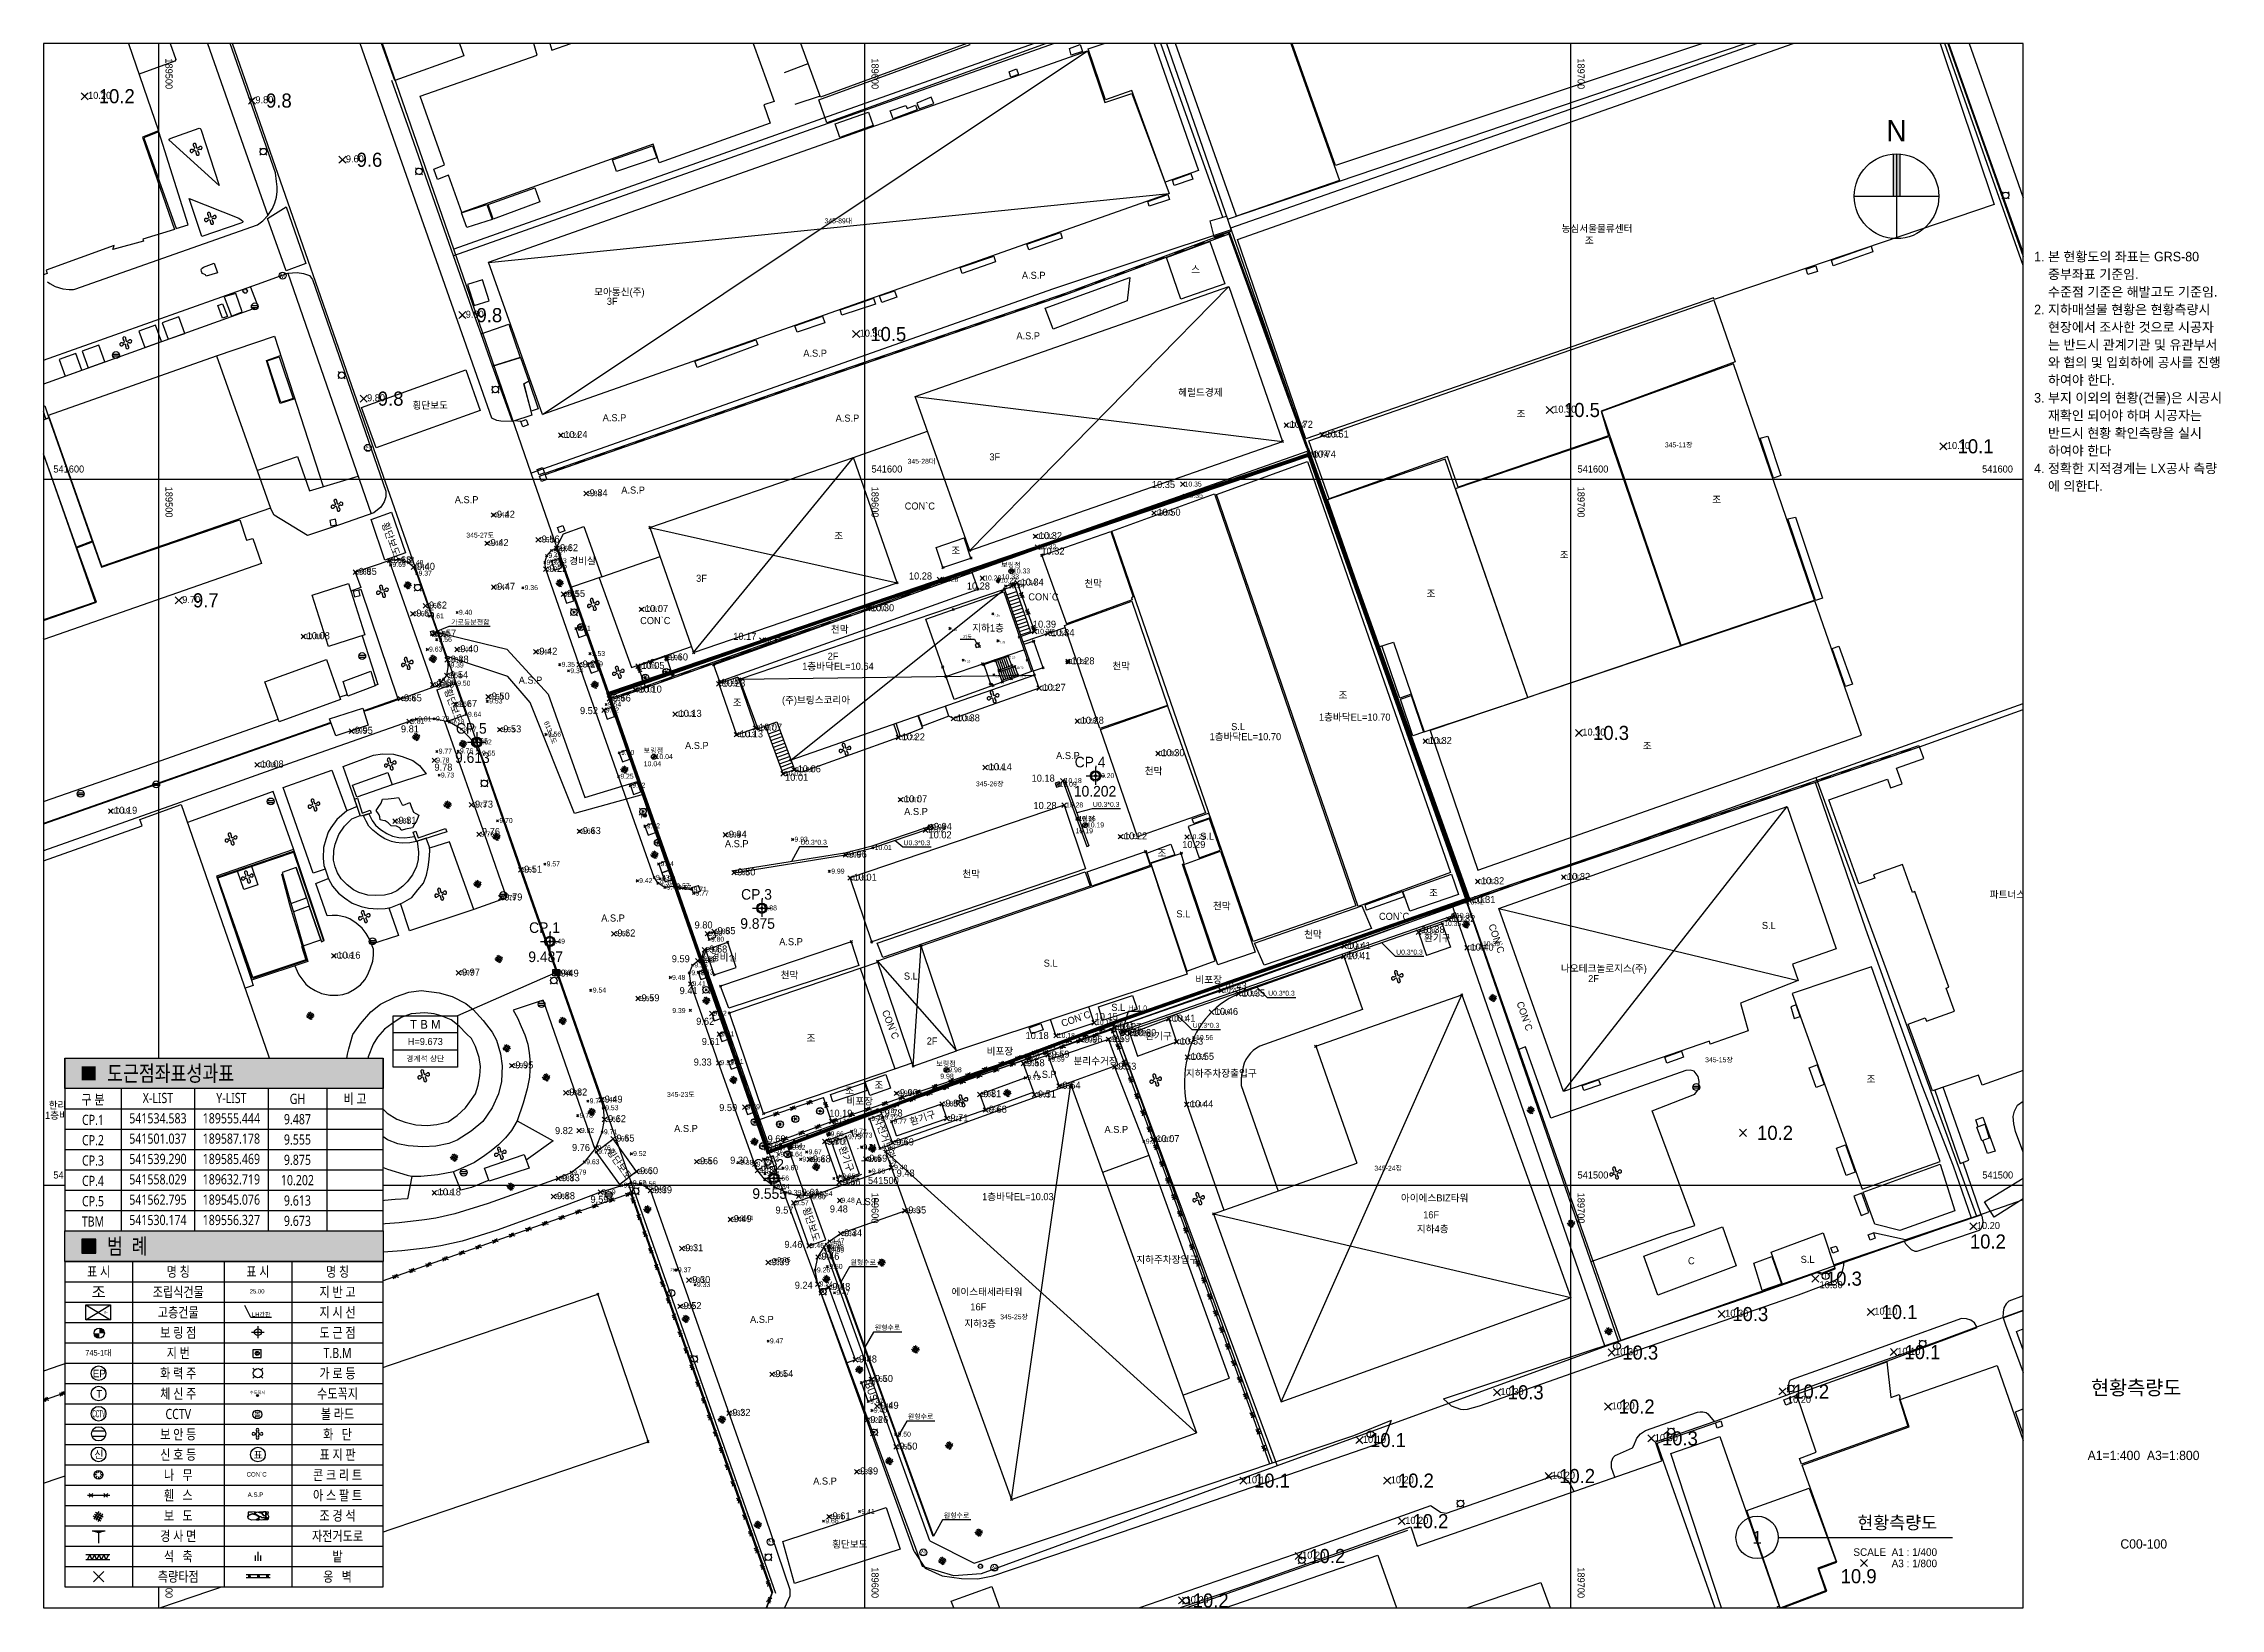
# Model space of a CAD drawing. Extents: x 189484 to 189792, y 541440 to 541662.
import ezdxf
from ezdxf.enums import TextEntityAlignment as Align
from ezdxf.xclip import XClip

# ---------------------------------------------------------------- set-up
doc = ezdxf.new("R2010")
doc.units = 0
doc.header["$MEASUREMENT"] = 0
doc.header["$XCLIPFRAME"] = 2
doc.set_wipeout_variables(frame=1)
doc.linetypes.add('PHANTOM2', pattern=[31.75, 15.875, -3.175, 3.175, -3.175, 3.175, -3.175])
doc.layers.get('0').update_dxf_attribs({"linetype": 'CONTINUOUS'})
for name, color, linetype in [('#REV', 230, 'CONTINUOUS'), ('CL_BOX', 7, 'CONTINUOUS'), ('CL_TEXT', 2, 'CONTINUOUS'), ('elevation-1', 4, 'CONTINUOUS'), ('L-공개공지_no plot', 6, 'CONTINUOUS'), ('point-1', 4, 'CONTINUOUS'), ('SYM', 7, 'CONTINUOUS'), ('TBM', 5, 'CONTINUOUS'), ('TIT', 4, 'CONTINUOUS'), ('TIT1', 3, 'CONTINUOUS'), ('TXT', 3, 'CONTINUOUS'), ('가로등', 4, 'CONTINUOUS'), ('가로등마킹', 4, 'CONTINUOUS'), ('가로수분', 3, 'CONTINUOUS'), ('경계석', 41, 'CONTINUOUS'), ('그리드', 251, 'CONTINUOUS'), ('도근점', 1, 'CONTINUOUS'), ('맨홀', 4, 'CONTINUOUS'), ('배수로 집수정 빗물받이', 5, 'CONTINUOUS'), ('범례', 7, 'CONTINUOUS'), ('보링점', 56, 'CONTINUOUS'), ('보안등', 4, 'CONTINUOUS'), ('오수', 6, 'CONTINUOUS'), ('옹벽', 141, 'CONTINUOUS'), ('울타리', 7, 'CONTINUOUS'), ('지번', 6, 'CONTINUOUS'), ('지시선', 4, 'CONTINUOUS'), ('지장물', 4, 'CONTINUOUS'), ('지적도', 1, 'CONTINUOUS'), ('지하1층 현황', 146, 'CONTINUOUS'), ('체신주', 4, 'CONTINUOUS'), ('현황', 7, 'CONTINUOUS'), ('화력주', 4, 'CONTINUOUS')]:
    doc.layers.add(name, color=color, linetype=linetype)
for name, color, linetype, plot in [('CA002', 7, 'CONTINUOUS', False), ('CA0021', 7, 'CONTINUOUS', False), ('SPOTX', 1, 'CONTINUOUS', False), ('SPOTX-지하1층', 1, 'CONTINUOUS', False), ('STEXT3', 7, 'CONTINUOUS', False), ('STEXT3-지하1층', 7, 'CONTINUOUS', False)]:
    doc.layers.add(name, color=color, linetype=linetype, plot=plot)
doc.styles.add('C_맑은고딕', font='', dxfattribs={"width": 0.8})
doc.styles.add('돋움', font='Dotum.ttf')
doc.styles.get('C_맑은고딕').set_extended_font_data('Malgun Gothic')

msp = doc.modelspace()

# ---------------------------------------------------------------- texts
at = {"layer": 'CA0021', "style": '돋움'}
for s, p in [('10.2', (189491.55, 541653.31)), ('9.8', (189515.24, 541652.69)), ('9.6', (189528.07, 541644.31)), ('9.8', (189545.05, 541622.3)), ('10.5', (189600.83, 541619.62)), ('9.8', (189531.07, 541610.47)), ('10.5', (189699.08, 541608.86)), ('10.1', (189754.83, 541603.72)), ('9.7', (189504.89, 541581.9)), ('10.3', (189703.2, 541563.12)), ('10.2', (189726.43, 541506.47)), ('10.2', (189756.57, 541491.08)), ('10.3', (189736.18, 541485.82)), ('10.3', (189722.92, 541480.8)), ('10.1', (189744.05, 541481.09)), ('10.3', (189707.33, 541475.35)), ('10.1', (189747.3, 541475.41)), ('10.3', (189691.11, 541469.72)), ('10.2', (189731.54, 541469.83)), ('10.2', (189706.83, 541467.7)), ('10.3', (189712.95, 541463.19)), ('10.1', (189671.61, 541462.95)), ('10.1', (189655.17, 541457.21)), ('10.2', (189675.55, 541457.21)), ('10.2', (189698.39, 541457.86)), ('10.2', (189677.61, 541451.47)), ('10.2', (189663.01, 541446.53)), ('10.9', (189738.27, 541443.67)), ('10.2', (189646.49, 541440.23))]:
    msp.add_text(s, height=2, dxfattribs=at).set_placement(p)
at = {"layer": 'elevation-1', "color": 7, "style": '돋움'}
for s, p in [('10.20', (189490.03, 541653.93, 9.79)), ('9.80', (189513.73, 541653.3, 9.44)), ('9.60', (189526.55, 541644.93, 9.22)), ('9.80', (189543.53, 541622.92, 9.44)), ('10.50', (189599.32, 541620.24, 10.13)), ('9.80', (189529.55, 541611.09, 9.44)), ('10.50', (189697.56, 541609.48, 10.13)), ('10.72', (189660.24, 541607.33, 10.33)), ('10.24', (189557.49, 541605.89, 9.85)), ('10.74', (189663.5, 541603.11, 10.35)), ('10.51', (189665.32, 541605.96, 10.12)), ('10.10', (189753.31, 541604.33, 9.72)), ('9.84', (189561.08, 541597.63, 9.45)), ('10.35', (189640.72, 541598.81, 9.96)), ('9.42', (189547.94, 541594.6, 9.02)), ('10.50', (189641.5, 541594.88, 10.11)), ('9.42', (189547.05, 541590.59, 9.03)), ('9.56', (189554.28, 541591.08, 9.17)), ('10.32', (189624.71, 541591.57, 9.93)), ('9.68', (189533.27, 541588.13, 9.23)), ('9.62', (189556.89, 541589.86, 9.23)), ('10.32', (189625.06, 541589.38, -0.39)), ('9.85', (189528.38, 541586.5, 9.46)), ('9.40', (189536.62, 541587.22, 9.01)), ('9.22', (189555.36, 541586.93, 8.83)), ('10.28', (189606.3, 541585.85, 9.89)), ('10.28', (189614.5, 541584.43, 9.89)), ('10.34', (189622.12, 541584.99, 9.95)), ('9.70', (189503.37, 541582.51, 9.36)), ('9.62', (189538.32, 541581.73, 9.23)), ('9.47', (189547.97, 541584.38, 9.08)), ('9.55', (189557.88, 541583.38, 9.16)), ('10.30', (189600.93, 541581.35, -0.39)), ('9.65', (189536.54, 541580.6, 9.26)), ('10.07', (189568.92, 541581.24, 9.68)), ('10.39', (189623.86, 541579.03, 9.95)), ('10.08', (189521, 541577.39, 9.69)), ('9.57', (189539.61, 541577.74, 9.17)), ('9.40', (189542.77, 541575.55, 9.01)), ('9.42', (189553.95, 541575.2, 9.03)), ('10.17', (189581.42, 541577.3, 9.78)), ('10.34', (189626.47, 541577.82, 9.94)), ('9.38', (189541.39, 541574.07, 8.99)), ('9.25', (189560.08, 541573.38, 8.85)), ('10.05', (189568.41, 541573.17, 9.66)), ('9.60', (189572.46, 541574.38, 9.6)), ('10.28', (189629.31, 541573.83, 9.89)), ('9.66', (189539.34, 541570.53, 9.27)), ('9.54', (189541.33, 541571.86, 9.15)), ('10.10', (189568.02, 541569.83, -0.39)), ('10.23', (189579.85, 541570.67, 9.84)), ('10.27', (189625.23, 541570.08, 9.88)), ('9.65', (189534.76, 541568.58, 9.26)), ('9.67', (189542.58, 541567.78, 9.28)), ('9.50', (189547.2, 541568.84, 9.11)), ('9.52', (189559.71, 541566.78, -0.39)), ('9.56', (189564.36, 541568.57, 9.17)), ('10.13', (189573.67, 541566.39, 9.74)), ('9.95', (189527.82, 541563.99, 9.56)), ('9.81', (189534.35, 541564.19, 9.42)), ('9.53', (189548.84, 541564.19, 9.14)), ('10.13', (189582.36, 541563.48, 9.74)), ('10.07', (189585.06, 541564.43, 9.74)), ('10.22', (189605.29, 541563.07, 9.83)), ('10.38', (189613.07, 541565.75, 9.99)), ('10.28', (189630.63, 541565.41, 9.89)), ('10.30', (189701.68, 541563.74, 9.87)), ('10.30', (189642.06, 541560.82, 9.91)), ('10.32', (189679.92, 541562.55, 9.93)), ('10.08', (189514.47, 541559.22, 9.68)), ('9.78', (189539.09, 541558.76, 9.39)), ('10.01', (189588.76, 541557.34, 9.62)), ('10.06', (189590.55, 541558.53, 9.83)), ('10.14', (189617.6, 541558.83, 9.75)), ('10.18', (189623.68, 541557.22, 9.79)), ('10.07', (189605.61, 541554.28, 9.68)), ('10.19', (189493.72, 541552.66, 9.8)), ('9.81', (189534, 541551.24, 9.42)), ('9.73', (189544.84, 541553.53, 9.34)), ('10.28', (189623.94, 541553.34, 9.89)), ('9.76', (189545.83, 541549.65, 9.37)), ('9.63', (189560.11, 541549.79, 9.24)), ('9.94', (189580.78, 541549.28, 9.55)), ('10.02', (189609.07, 541549.19, 9.62)), ('9.94', (189609.83, 541550.38, 9.55)), ('10.22', (189636.77, 541549.03, 9.83)), ('10.29', (189645.01, 541547.82, 9.9)), ('9.96', (189597.79, 541546.44, 9.41)), ('9.51', (189551.79, 541544.32, 9.12)), ('9.80', (189582.01, 541543.93, 9.41)), ('10.01', (189598.47, 541543.18, -0.39)), ('10.32', (189687.34, 541542.68, -0.39)), ('10.32', (189699.52, 541543.29, 9.93)), ('9.79', (189549, 541540.38, 9.4)), ('10.31', (189686.09, 541540.03, 9.92)), ('9.62', (189565, 541535.28, 9.23)), ('9.80', (189575.94, 541536.42, 9.41)), ('9.85', (189579.19, 541535.61, 9.45)), ('10.38', (189678.9, 541535.78, 9.96)), ('10.32', (189683.24, 541537.33, 9.93)), ('10.16', (189525.34, 541532.14, 9.77)), ('9.68', (189578.02, 541533.01, -0.39)), ('10.41', (189668.37, 541532.07, 10.02)), ('10.41', (189668.43, 541533.52, 9.88)), ('10.40', (189685.84, 541533.28, 10.01)), ('9.97', (189542.99, 541529.74, 9.58)), ('9.49', (189556.98, 541529.6, 9.1)), ('9.59', (189572.71, 541531.63, 8.94)), ('9.59', (189568.42, 541526.1, 9.2)), ('9.41', (189573.82, 541527.12, 8.94)), ('10.43', (189650.88, 541527.78, 9.88)), ('10.35', (189653.48, 541526.78, 10.02)), ('9.62', (189576.17, 541522.77, 9.23)), ('10.15', (189632.61, 541523.44, 9.79)), ('10.41', (189643.6, 541523.21, 10)), ('10.46', (189649.64, 541524.17, 10.07)), ('9.61', (189576.96, 541519.91, 9.22)), ('10.18', (189622.82, 541520.76, 9.79)), ('9.96', (189631.16, 541520.23, 9.17)), ('9.59', (189635.06, 541520.32, 9.2)), ('10.27', (189635.93, 541522.03, 9.88)), ('10.39', (189638.06, 541521.16, 10)), ('10.53', (189644.7, 541519.97, 10)), ('9.95', (189550.55, 541516.59, 9.56)), ('9.33', (189575.82, 541517, -0.66)), ('9.58', (189622.98, 541516.9, 9.19)), ('9.59', (189626.49, 541518.11, 9.15)), ('10.55', (189646.24, 541517.81, 9.96)), ('9.54', (189628.06, 541513.71, 9.15)), ('9.53', (189635.96, 541516.41, 9.14)), ('9.82', (189558.19, 541512.75, 9.43)), ('9.49', (189563.2, 541511.75, 9.1)), ('9.59', (189579.43, 541510.55, 9.2)), ('9.90', (189605.02, 541512.68, 9.51)), ('9.80', (189611.47, 541511.17, 9.32)), ('9.81', (189616.83, 541512.52, 9.34)), ('9.51', (189624.58, 541512.47, 9.19)), ('10.44', (189646.13, 541511.08, 9.96)), ('9.62', (189563.67, 541508.98, 9.23)), ('10.19', (189595.02, 541509.75, -0.39)), ('9.78', (189602.86, 541509.78, 9.17)), ('9.71', (189612.17, 541509.1, 9.32)), ('9.68', (189617.63, 541510.32, 9.29)), ('9.82', (189556.17, 541507.29, 9.43)), ('9.76', (189558.58, 541504.9, 9.37)), ('9.65', (189564.88, 541506.23, 9.21)), ('9.60', (189586.28, 541506.13, 9.21)), ('9.70', (189594.7, 541505.77, 9.31)), ('9.69', (189604.46, 541505.69, 9.29)), ('10.07', (189641.34, 541506.15, 9.17)), ('9.60', (189568.22, 541501.62, 9.21)), ('9.56', (189576.71, 541503, 9.17)), ('9.30', (189580.98, 541503.1, 8.91)), ('9.31', (189585.33, 541501.76, 8.92)), ('9.68', (189592.68, 541503.29, 9.29)), ('9.69', (189600.68, 541503.38, 9.3)), ('9.48', (189604.56, 541501.27, -0.39)), ('10.18', (189539.57, 541498.6, 9.79)), ('9.83', (189557.13, 541500.62, -0.39)), ('9.39', (189570.2, 541498.91, 9)), ('9.61', (189591.1, 541498.55, 9.2)), ('9.66', (189596.89, 541500.05, 9.27)), ('9.88', (189556.45, 541498.07, 9.49)), ('9.59', (189561.2, 541497.55, -0.39)), ('9.57', (189587.4, 541496.03, 9.07)), ('9.48', (189595.1, 541496.19, 9.09)), ('9.35', (189606.2, 541496.05, 8.96)), ('9.49', (189581.49, 541494.82, 9.1)), ('9.34', (189597.12, 541492.81, 8.87)), ('10.20', (189757.56, 541493.84, 9.81)), ('9.31', (189574.62, 541490.7, 8.92)), ('9.46', (189588.67, 541491.17, 9.07)), ('9.46', (189593.9, 541489.49, 8.87)), ('9.30', (189575.61, 541486.2, 8.91)), ('9.39', (189586.86, 541488.71, 9)), ('9.24', (189590.13, 541485.39, 8.85)), ('9.48', (189595.45, 541485.2, 9.09)), ('10.30', (189735.28, 541485.46, 9.87)), ('9.52', (189574.37, 541482.5, 9.12)), ('10.30', (189721.91, 541481.42, 9.87)), ('10.10', (189743.04, 541481.71, 9.69)), ('9.48', (189599.22, 541474.94, 9.09)), ('10.30', (189706.32, 541475.97, 9.87)), ('10.10', (189746.29, 541476.02, 9.74)), ('9.54', (189587.38, 541472.87, 9.15)), ('9.50', (189601.49, 541472.17, 9.11)), ('9.32', (189581.31, 541467.37, 8.93)), ('9.49', (189602.3, 541468.37, 9.1)), ('10.30', (189690.09, 541470.33, 9.87)), ('10.20', (189705.82, 541468.31, 9.8)), ('10.20', (189730.8, 541469.21, 9.8)), ('9.26', (189600.83, 541466.37, 8.87)), ('9.50', (189604.95, 541462.59, 9.11)), ('10.10', (189670.6, 541463.56, 9.76)), ('10.30', (189711.94, 541463.8, 9.87)), ('9.39', (189599.39, 541459.08, 9)), ('10.20', (189697.37, 541458.48, 9.85)), ('10.10', (189654.15, 541457.82, 9.76)), ('10.20', (189674.54, 541457.82, 9.8)), ('9.61', (189595.48, 541452.71, 9.22)), ('10.20', (189676.6, 541452.08, 9.83)), ('10.20', (189661.99, 541447.15, 9.85)), ('10.20', (189645.48, 541440.85, 9.8))]:
    msp.add_text(s, height=1, dxfattribs=at).set_placement(p)
at = {"layer": 'STEXT3', "style": '돋움'}
for s, p in [('10.72', (189660.01, 541607.4, 10.34)), ('10.24', (189557.26, 541605.96, 9.85)), ('10.73', (189663.16, 541603.42, 10.34)), ('10.51', (189665.08, 541606.04, -0.38)), ('10.74', (189663.27, 541603.18, 10.35)), ('9.84', (189560.85, 541597.71, 9.45)), ('10.35', (189645.35, 541599.02, 9.96)), ('10.35', (189645.51, 541597.43, 9.96)), ('9.42', (189547.7, 541594.68, 9.03)), ('10.50', (189641.27, 541594.95, 10.11)), ('9.56', (189554.04, 541591.15, 9.17)), ('10.32', (189624.48, 541591.65, 9.93)), ('9.68', (189533.04, 541588.21, 9.29)), ('9.58', (189534.33, 541588.37, 9.19)), ('9.49', (189535.66, 541587.91, 9.1)), ('9.42', (189546.82, 541590.67, 9.03)), ('9.32', (189554.97, 541587.94, 8.93)), ('9.43', (189555.25, 541588.9, 9.04)), ('9.57', (189555.93, 541589.65, 9.18)), ('9.53', (189555.94, 541588.16, 9.14)), ('9.62', (189556.66, 541589.93, 9.23)), ('10.32', (189624.75, 541590.13, 9.93)), ('9.85', (189528.15, 541586.58, 9.46)), ('9.69', (189533.15, 541587.63, 9.3)), ('9.40', (189536.39, 541587.3, 9.01)), ('9.37', (189536.85, 541586.4, 8.98)), ('9.22', (189555.13, 541587, 8.83)), ('10.28', (189610.88, 541585.53, 9.89)), ('10.28', (189616.96, 541585.72, 9.89)), ('10.27', (189619.22, 541585.39, 9.88)), ('10.33', (189621.05, 541586.71, 9.94)), ('10.34', (189621.89, 541585.07, 9.95)), ('9.62', (189538.09, 541581.8, 9.23)), ('9.47', (189547.74, 541584.45, 9.08)), ('9.36', (189551.87, 541584.35, 8.97)), ('9.55', (189557.65, 541583.46, 9.16)), ('10.34', (189620.26, 541584.61, 9.95)), ('9.65', (189536.31, 541580.67, 9.26)), ('9.61', (189538.55, 541580.35, 9.22)), ('9.40', (189542.57, 541580.86, 9.01)), ('9.51', (189559.36, 541578.6, 9.12)), ('10.07', (189568.69, 541581.32, 9.68)), ('10.30', (189600.7, 541581.43, 9.91)), ('10.08', (189520.77, 541577.47, 9.69)), ('9.63', (189538.33, 541575.64, 9.24)), ('9.59', (189538.94, 541577.69, 9.2)), ('9.57', (189539.38, 541577.81, 9.18)), ('9.56', (189539.68, 541577.02, 9.17)), ('9.40', (189542.54, 541575.62, 9.01)), ('10.17', (189585.74, 541576.94, 9.78)), ('10.39', (189624.35, 541578.16, 10)), ('10.34', (189626.24, 541577.9, 9.95)), ('9.38', (189541.16, 541574.15, 8.99)), ('9.39', (189541.36, 541573.39, 9)), ('9.42', (189553.72, 541575.28, 9.03)), ('9.35', (189557.11, 541573.48, 8.96)), ('9.34', (189558.34, 541572.58, 8.95)), ('9.25', (189559.85, 541573.46, 8.86)), ('9.49', (189561.08, 541573.54, 9.1)), ('9.53', (189561.39, 541575.02, 9.14)), ('10.05', (189568.18, 541573.25, 9.66)), ('9.99', (189572.23, 541574.45, 9.6)), ('10.28', (189629.08, 541573.9, 9.89)), ('9.66', (189539.11, 541570.6, 9.27)), ('9.62', (189539.91, 541570.57, 9.23)), ('9.63', (189540.11, 541571.25, 9.24)), ('9.54', (189541.1, 541571.94, 9.15)), ('9.50', (189542.31, 541570.82, 9.11)), ('10.10', (189567.79, 541569.91, 9.71)), ('10.23', (189579.62, 541570.75, 9.84)), ('10.25', (189579.72, 541571.1, 9.86)), ('10.27', (189625, 541570.16, 9.88)), ('9.65', (189534.52, 541568.65, 9.26)), ('9.67', (189542.34, 541567.85, 9.28)), ('9.64', (189543.85, 541566.41, 9.25)), ('9.53', (189546.85, 541568.29, 9.14)), ('9.50', (189546.97, 541568.91, 9.11)), ('9.52', (189563.36, 541567.02, 9.13)), ('9.54', (189563.67, 541567.83, 9.15)), ('9.56', (189564.12, 541568.66, 9.17)), ('10.13', (189573.44, 541566.47, 9.74)), ('9.95', (189527.59, 541564.07, 9.56)), ('9.81', (189535.78, 541565.43, 9.42)), ('9.81', (189536.79, 541565.75, 9.42)), ('9.79', (189539.32, 541565.79, 9.4)), ('9.78', (189541.48, 541565.32, 9.39)), ('9.77', (189543.19, 541564.32, 9.38)), ('9.53', (189548.61, 541564.26, 9.14)), ('9.56', (189555.16, 541563.6, 9.17)), ('10.13', (189582.13, 541563.56, 9.74)), ('10.07', (189584.83, 541564.5, 9.74)), ('10.22', (189605.06, 541563.15, 9.83)), ('10.38', (189612.84, 541565.83, 9.99)), ('10.28', (189630.4, 541565.48, 9.89)), ('9.77', (189539.7, 541561.19, 9.38)), ('9.76', (189542.71, 541561.23, 9.37)), ('9.65', (189544.8, 541562.64, 9.26)), ('9.62', (189545.33, 541562.48, 9.23)), ('9.55', (189545.84, 541560.9, 9.16)), ('9.50', (189565.52, 541561, 9.11)), ('10.04', (189570.43, 541560.42, 9.65)), ('10.30', (189641.83, 541560.9, 9.91)), ('10.32', (189679.69, 541562.62, -0.4)), ('10.08', (189514.24, 541559.29, 9.69)), ('9.78', (189539.34, 541559.92, 9.39)), ('9.73', (189540, 541557.8, 9.34)), ('9.25', (189565.43, 541557.63, 8.86)), ('10.01', (189588.73, 541558.03, 9.62)), ('10.06', (189590.32, 541558.6, 9.67)), ('10.14', (189617.37, 541558.9, 9.75)), ('10.18', (189628.36, 541557.02, 9.79)), ('10.20', (189632.97, 541557.72, 9.81)), ('10.20', (189632.97, 541557.72, 9.81)), ('9.52', (189567.1, 541556.37, 9.13)), ('10.07', (189605.38, 541554.36, 9.68)), ('11.09', (189627.64, 541556.51, 10.7)), ('10.19', (189493.49, 541552.73, 9.8)), ('9.81', (189533.77, 541551.31, 9.42)), ('9.73', (189544.61, 541553.61, 9.34)), ('9.70', (189548.29, 541551.36, 9.31)), ('10.28', (189628.56, 541553.57, 9.89)), ('10.16', (189630.33, 541551.64, 9.77)), ('9.76', (189545.65, 541549.44, 9.37)), ('9.63', (189559.88, 541549.87, 9.24)), ('9.52', (189569.16, 541550.6, 9.13)), ('9.94', (189580.55, 541549.36, 9.55)), ('9.93', (189590.09, 541548.72, 9.54)), ('10.02', (189608.89, 541550.05, 9.62)), ('9.94', (189609.6, 541550.46, 9.55)), ('10.19', (189631.52, 541550.74, 9.8)), ('10.22', (189636.53, 541549.1, 9.83)), ('10.29', (189645.94, 541549.07, 9.9)), ('9.57', (189554.99, 541545.22, 9.18)), ('9.54', (189571.12, 541545.25, 9.15)), ('9.96', (189597.56, 541546.52, 9.57)), ('10.01', (189601.45, 541547.53, 9.62)), ('9.51', (189551.56, 541544.4, 9.12)), ('9.42', (189568.09, 541542.85, 9.03)), ('9.33', (189570.47, 541543.31, 8.94)), ('9.39', (189571.02, 541542.53, 9)), ('9.52', (189571.34, 541543.14, 9.13)), ('9.49', (189572, 541541.93, 9.1)), ('9.57', (189573.36, 541542.1, 9.18)), ('9.57', (189573.58, 541541.88, 9.18)), ('9.71', (189575.8, 541541.62, 9.32)), ('9.80', (189581.78, 541544.01, 9.41)), ('9.99', (189595.3, 541544.19, 9.6)), ('10.01', (189598.24, 541543.26, 9.62)), ('10.32', (189687.11, 541542.75, -0.4)), ('10.32', (189699.29, 541543.36, 9.92)), ('9.79', (189548.77, 541540.45, 9.4)), ('9.77', (189576.07, 541541.08, 9.38)), ('9.88', (189585.72, 541538.98, 9.49)), ('10.42', (189685.3, 541539.82, 10.03)), ('10.31', (189685.86, 541540.1, 9.92)), ('9.85', (189578.95, 541535.7, 9.46)), ('10.38', (189678.69, 541535.71, 9.99)), ('10.35', (189682.11, 541536.77, 9.96)), ('10.32', (189683.01, 541537.4, 9.93)), ('10.36', (189683.79, 541537.93, 9.97)), ('9.49', (189555.7, 541534.27, 9.1)), ('9.62', (189564.77, 541535.36, 9.23)), ('9.68', (189577.58, 541533.08, 9.29)), ('9.80', (189577.99, 541535.37, 9.41)), ('9.80', (189578.26, 541534.55, 9.41)), ('10.41', (189668.11, 541532.35, 10.02)), ('10.41', (189668.2, 541533.59, 10.02)), ('10.40', (189685.61, 541533.35, 10.01)), ('10.39', (189687.59, 541533.92, 10)), ('10.16', (189525.11, 541532.22, 9.77)), ('9.97', (189542.76, 541529.82, 9.58)), ('9.68', (189556.58, 541529.86, 9.29)), ('9.49', (189556.75, 541529.68, 9.1)), ('9.48', (189575.49, 541529.8, 9.09)), ('9.55', (189575.91, 541530.9, 9.16)), ('9.59', (189576.64, 541531.51, 9.2)), ('9.63', (189576.71, 541529.9, 9.24)), ('9.61', (189576.96, 541531.64, 9.22)), ('9.59', (189577.14, 541531.83, 9.2)), ('9.54', (189561.52, 541527.34, 9.15)), ('9.59', (189568.19, 541526.17, 9.2)), ('9.48', (189572.75, 541529.14, 9.09)), ('9.41', (189575.65, 541528.25, 9.02)), ('10.43', (189650.79, 541527.32, 10.04)), ('10.35', (189653.25, 541526.86, 9.96)), ('9.39', (189572.78, 541524.44, 9)), ('9.62', (189578.62, 541524.06, 9.23)), ('10.41', (189643.37, 541523.29, 10.02)), ('10.46', (189649.41, 541524.25, 10.07)), ('9.61', (189579.69, 541521.14, 9.22)), ('10.18', (189627.39, 541520.92, 9.79)), ('9.96', (189630.93, 541520.3, 9.57)), ('10.15', (189632.79, 541522.75, 9.79)), ('9.59', (189634.83, 541520.4, 9.2)), ('10.12', (189635.3, 541521.82, 9.73)), ('10.21', (189635.63, 541522.45, 9.82)), ('10.27', (189635.7, 541522.1, 9.88)), ('10.36', (189636.73, 541521.34, 9.97)), ('10.35', (189637.44, 541521.55, 9.96)), ('10.39', (189637.82, 541521.24, 10)), ('10.53', (189644.47, 541520.05, 10.14)), ('10.56', (189646.97, 541520.62, 10.17)), ('9.33', (189579.6, 541517.06, 8.94)), ('9.61', (189581, 541517.22, 9.22)), ('10.07', (189622.55, 541517.97, 9.68)), ('9.58', (189622.75, 541516.98, 9.19)), ('9.59', (189626.26, 541518.18, 9.15)), ('9.59', (189626.47, 541517.56, 9.2)), ('10.55', (189646.01, 541517.89, 10.16)), ('9.95', (189550.32, 541516.67, 9.56)), ('9.98', (189611.89, 541516.05, 9.59)), ('9.73', (189623.05, 541514.96, 9.34)), ('9.53', (189635.73, 541516.48, 9.14)), ('9.82', (189557.96, 541512.83, 9.43)), ('9.74', (189561.08, 541511.65, 9.35)), ('9.49', (189562.97, 541511.83, 9.1)), ('9.59', (189583.31, 541510.8, 9.2)), ('9.90', (189604.79, 541512.75, 9.51)), ('9.80', (189611.24, 541511.24, 9.41)), ('9.81', (189616.59, 541512.6, 9.42)), ('9.51', (189624.43, 541512.57, 9.12)), ('9.54', (189627.76, 541513.76, 9.15)), ('10.44', (189645.9, 541511.16, 10.05)), ('9.78', (189559.66, 541509.6, 9.39)), ('9.53', (189563.28, 541510.68, 9.14)), ('9.62', (189563.44, 541509.06, 9.23)), ('10.19', (189595.6, 541508.77, 9.8)), ('9.73', (189600.96, 541509.14, 9.34)), ('9.78', (189602.36, 541510.27, 9.39)), ('9.72', (189602.87, 541509.37, 9.33)), ('9.77', (189604.11, 541508.76, 9.38)), ('9.71', (189611.94, 541509.17, 9.32)), ('9.68', (189617.3, 541510.36, 9.29)), ('9.82', (189559.83, 541507.46, 9.43)), ('9.76', (189562.2, 541505, 9.37)), ('9.71', (189563.1, 541507.26, 9.32)), ('9.65', (189564.65, 541506.31, 9.26)), ('9.60', (189586.47, 541505.37, 9.21)), ('11.97', (189586.5, 541505.02, 11.58)), ('9.57', (189586.55, 541504.61, 9.18)), ('9.64', (189589.34, 541505.34, 9.25)), ('9.62', (189589.77, 541505.06, 9.23)), ('9.70', (189594.62, 541505.94, 9.31)), ('9.66', (189595.2, 541506.98, 9.27)), ('9.72', (189595.59, 541505.84, 9.33)), ('9.73', (189597.67, 541506.57, 9.34)), ('9.72', (189598.44, 541507.37, 9.33)), ('9.73', (189599.24, 541506.8, 9.34)), ('9.71', (189599.83, 541505.17, 9.32)), ('9.71', (189599.89, 541505.08, 9.32)), ('9.68', (189602.46, 541504.96, 9.29)), ('9.69', (189604.22, 541505.77, 9.3)), ('9.37', (189639.84, 541505.93, 8.98)), ('10.07', (189641.11, 541506.22, 9.68)), ('9.79', (189558.73, 541501.56, 9.4)), ('9.63', (189560.59, 541503.02, 9.24)), ('9.72', (189562.28, 541504.46, 9.33)), ('9.52', (189567.23, 541504.19, 9.13)), ('9.60', (189567.99, 541501.69, 9.21)), ('9.56', (189576.48, 541503.07, 9.17)), ('9.38', (189582.39, 541502.94, 8.99)), ('9.30', (189584.74, 541502.7, 8.91)), ('9.31', (189585.1, 541501.83, 8.92)), ('9.52', (189585.99, 541503.43, 9.13)), ('9.64', (189588.09, 541504.09, 9.25)), ('9.60', (189588.73, 541502.17, 9.21)), ('9.64', (189589.37, 541504.11, 9.25)), ('9.66', (189591.21, 541503.41, 9.27)), ('9.67', (189592.08, 541504.44, 9.28)), ('9.68', (189592.45, 541503.36, 9.29)), ('9.69', (189600.45, 541503.46, 9.3)), ('9.68', (189600.5, 541503.34, 9.29)), ('9.66', (189601.04, 541501.7, 9.27)), ('9.48', (189604.2, 541502.24, 9.09)), ('10.18', (189539.34, 541498.67, 9.79)), ('9.83', (189556.9, 541500.7, 9.44)), ('9.59', (189562.87, 541498.76, 9.2)), ('9.57', (189565.88, 541499.71, 9.18)), ('9.62', (189567.19, 541500.07, 9.23)), ('9.56', (189568.61, 541499.91, 9.17)), ('9.51', (189569.45, 541499.44, 9.12)), ('9.39', (189569.97, 541498.99, 9)), ('9.32', (189586.14, 541500.53, 8.93)), ('9.51', (189586.2, 541501.37, 9.12)), ('9.56', (189587.43, 541500.72, 9.17)), ('9.34', (189587.5, 541499.53, 8.95)), ('9.39', (189589.16, 541498.69, 9)), ('9.63', (189591.74, 541498.58, 9.24)), ('9.54', (189593.59, 541498.52, 9.15)), ('9.67', (189595.93, 541500.69, 9.28)), ('9.66', (189596.66, 541500.12, 9.27)), ('9.65', (189596.83, 541501.01, 9.26)), ('9.66', (189597.48, 541500.64, 9.27)), ('9.88', (189556.22, 541498.14, 9.49)), ('9.57', (189590.22, 541497.22, 9.18)), ('9.61', (189590.94, 541498.2, 9.22)), ('9.60', (189592.61, 541498.06, 9.21)), ('9.59', (189592.79, 541498.31, 9.2)), ('9.48', (189596.75, 541497.58, 9.09)), ('9.35', (189605.97, 541496.13, 8.96)), ('9.49', (189581.26, 541494.89, 9.1)), ('9.44', (189582.38, 541495.06, 9.05)), ('9.34', (189596.86, 541492.86, 8.95)), ('9.31', (189574.39, 541490.77, 8.92)), ('9.36', (189587.65, 541489.18, 8.97)), ('9.46', (189592.39, 541491.17, 9.07)), ('9.46', (189593.67, 541489.57, 9.07)), ('9.48', (189594.7, 541490.63, 9.09)), ('9.50', (189594.84, 541491.4, 9.11)), ('9.48', (189595.21, 541490.98, 9.09)), ('9.49', (189595.23, 541490.5, 9.1)), ('9.47', (189595.29, 541491.83, 9.08)), ('9.37', (189573.57, 541487.72, 8.98)), ('9.30', (189575.38, 541486.28, 8.91)), ('9.39', (189586.62, 541488.79, 9)), ('9.26', (189593.27, 541487.7, 8.87)), ('9.50', (189595.02, 541488.2, 9.11)), ('9.33', (189576.28, 541485.62, 8.94)), ('9.24', (189593.66, 541485.72, 8.85)), ('9.48', (189595.21, 541485.28, 9.09)), ('9.47', (189596.02, 541484.49, 9.08)), ('9.52', (189574.14, 541482.57, 9.12)), ('9.47', (189586.61, 541477.65, 9.08)), ('9.48', (189598.99, 541475.01, 9.09)), ('9.54', (189587.15, 541472.94, 9.15)), ('9.47', (189599.82, 541471.77, 9.08)), ('9.50', (189601.26, 541472.25, 9.11)), ('9.47', (189600.79, 541469.11, 9.08)), ('9.45', (189601.32, 541467.84, 9.06)), ('9.49', (189602.07, 541468.45, 9.1)), ('9.32', (189581.08, 541467.44, 8.93)), ('9.26', (189600.6, 541466.45, 8.87)), ('9.50', (189604.7, 541464.44, 9.11)), ('9.50', (189604.72, 541462.67, 9.11)), ('9.39', (189599.16, 541459.16, 9)), ('9.66', (189594.46, 541452.16, 9.27)), ('9.61', (189595.25, 541452.79, 9.22)), ('9.41', (189599.57, 541453.5, 9.02))]:
    msp.add_text(s, height=0.7, dxfattribs=at).set_placement(p)
at = {"layer": 'STEXT3-지하1층', "color": 146, "style": '돋움'}
for s, p in [('7.25', (189618.38, 541580.64)), ('7.25', (189612.32, 541578.56)), ('7.25', (189619.13, 541576.8, 7.25)), ('7.25', (189614.19, 541574.08)), ('8.57', (189618.78, 541574.02, 8.57)), ('7.25', (189620.56, 541574.66, 7.25)), ('10.72', (189621.5, 541573.19, 10.72)), ('8.56', (189618.54, 541572.01, 8.56)), ('8.56', (189618.54, 541572.01, 8.56)), ('8.56', (189619.26, 541572.67, 8.56)), ('10.71', (189621.93, 541571.97, 10.71))]:
    msp.add_text(s, height=0.3, dxfattribs=at).set_placement(p)
at = {"layer": 'TIT', "color": 3, "style": '돋움'}
for s, p in [('1. 본 현황도의 좌표는 GRS-80', (189765.67, 541630.92)), ('    중부좌표 기준임.', (189765.67, 541628.42)), ('    수준점 기준은 해발고도 기준임.', (189765.67, 541625.92)), ('2. 지하매설물 현황은 현황측량시', (189765.67, 541623.42)), ('    현장에서 조사한 것으로 시공자', (189765.67, 541620.92)), ('    는 반드시 관계기관 및 유관부서', (189765.67, 541618.42)), ('    와 협의 및 입회하에 공사를 진행', (189765.67, 541615.92)), ('    하여야 한다.', (189765.67, 541613.42)), ('3. 부지 이외의 현황(건물)은 시공시', (189765.67, 541610.92)), ('    재확인 되어야 하며 시공자는', (189765.67, 541608.42)), ('    반드시 현황 확인측량을 실시', (189765.67, 541605.92)), ('    하여야 한다', (189765.67, 541603.42)), ('4. 정확한 지적경계는 LX공사 측량', (189765.67, 541600.92)), ('    에 의한다.', (189765.67, 541598.42))]:
    msp.add_text(s, height=1.35, dxfattribs=at).set_placement(p)
at = {"layer": 'TIT1', "style": '돋움'}
for s, height, p in [('현황측량도', 2.04, (189780.13, 541471.37)), ('C00-100', 1.318, (189781.2, 541449.24))]:
    msp.add_text(s, height=height, dxfattribs=at).set_placement(p, align=Align.MIDDLE_CENTER)
at = {"layer": 'TIT1', "color": 3, "style": '돋움'}
msp.add_text('현황측량도', height=1.8, dxfattribs=at).set_placement((189751.93, 541451.35), align=Align.RIGHT)
msp.add_text('1', height=1.8, dxfattribs=at).set_placement((189726.44, 541450.17), align=Align.MIDDLE_CENTER)
at = {"layer": 'TIT1', "insert": (189781.17, 541461.77), "char_height": 1.32, "attachment_point": 5, "style": '돋움'}
msp.add_mtext('{\\C3;A1=1:400  A3=1:800}', dxfattribs=at)
at = {"layer": 'TXT', "color": 3, "style": '돋움'}
for s, p in [('SCALE  A1 : 1/400', (189751.93, 541447.54)), ('A3 : 1/800', (189751.93, 541445.94))]:
    msp.add_text(s, height=1.08, dxfattribs=at).set_placement(p, align=Align.RIGHT)
at = {"layer": '그리드', "style": '돋움'}
for s, p in [('189500', (189501, 541659.67)), ('189600', (189601, 541659.67)), ('189700', (189701, 541659.67)), ('189500', (189501, 541599)), ('189600', (189601, 541599)), ('189700', (189701, 541599)), ('189500', (189501, 541499)), ('189600', (189601, 541499)), ('189700', (189701, 541499))]:
    msp.add_text(s, height=1, rotation=270, dxfattribs=at).set_placement(p)
for s, p in [('541600', (189485.12, 541601)), ('541600', (189601, 541601)), ('541600', (189701, 541601)), ('541500', (189485.12, 541501)), ('541500', (189600.5, 541500.23)), ('541500', (189701, 541501))]:
    msp.add_text(s, height=1, dxfattribs=at).set_placement(p)
for s, p in [('541600', (189762.67, 541601)), ('541500', (189762.7, 541501))]:
    msp.add_text(s, height=1, dxfattribs=at).set_placement(p, align=Align.RIGHT)
for s, p in [('189500', (189501, 541441.57)), ('189600', (189601, 541441.57)), ('189700', (189701, 541441.57))]:
    msp.add_text(s, height=1, rotation=270, dxfattribs=at).set_placement(p, align=Align.RIGHT)
at = {"layer": '도근점', "color": 1, "style": '돋움'}
for s, p in [('CP.5', (189542.13, 541564.01, 9.61)), ('9.613', (189542.02, 541559.87, 9.61)), ('CP.4', (189629.78, 541559.24, 10.2)), ('10.202', (189629.66, 541555.11, 10.2)), ('CP.3', (189582.53, 541540.5, 9.88)), ('CP.1', (189552.5, 541535.79, 9.49)), ('9.875', (189582.41, 541536.37, 9.88)), ('9.487', (189552.39, 541531.66, 9.49)), ('CP.2', (189584.24, 541502.25, 9.55)), ('9.555', (189584.12, 541498.12, 9.55))]:
    msp.add_text(s, height=1.5, dxfattribs=at).set_placement(p)

# ---------------------------------------------------------------- blocks, each defined once
blk = doc.blocks.new('SPOTX')
at = {"color": 1}
for p, q in [((-0.5, -0.5), (0.5, 0.5)), ((0.5, -0.5), (-0.5, 0.5))]:
    blk.add_line(p, q, dxfattribs=at)
blk = doc.blocks.new('CA002')
at = {"layer": 'CA002'}
for points in [[(0.5, 0.5), (-0.5, -0.5)], [(-0.5, 0.5), (0.5, -0.5)]]:
    blk.add_lwpolyline(points, dxfattribs=at)
blk = doc.blocks.new('C-현황범례')
blk.add_wipeout([(0, 74.88), (0, 0), (45.12, 0), (45.12, 74.88)])
at = {"layer": 'CL_BOX'}
for points in [[(0, 74.88), (45.12, 74.88), (45.12, 72.72), (45.12, 70.56), (0, 70.56)], [(0, 50.4), (45.12, 50.4), (45.12, 48.24), (45.12, 46.08), (0, 46.08)]]:
    blk.add_hatch(color=252, dxfattribs=at).paths.add_polyline_path(points)
at = {"layer": 'CL_TEXT'}
for points in [[(2.4, 71.72), (4.4, 71.72), (4.4, 73.72), (2.4, 73.72)], [(2.4, 47.24), (4.4, 47.24), (4.4, 49.24), (2.4, 49.24)]]:
    blk.add_hatch(color=200, dxfattribs=at).paths.add_polyline_path(points)
at = {"layer": '범례', "linetype": 'Continuous'}
for points in [[(4.89, 35.92), (4.17, 35.92, 0.414214), (4.89, 35.19)], [(4.89, 36.64), (4.89, 35.92), (5.62, 35.92, 0.414214)]]:
    blk.add_hatch(color=7, dxfattribs=at).paths.add_polyline_path(points)
h = blk.add_hatch(color=7, dxfattribs=at)
edge = h.paths.add_edge_path()
edge.add_arc((27.3, 27.09), 0.145, 0, 360)
at = {"layer": 'CL_BOX', "color": 130}
for points in [[(0, 74.88), (0, 50.4)], [(45.12, 50.4), (45.12, 74.88)], [(0, 50.4), (45.12, 50.4)], [(0, 46.08), (0, 0)], [(0, 46.08), (45.12, 46.08)], [(45.12, 0), (45.12, 46.08)], [(0, 0), (45.12, 0)]]:
    blk.add_lwpolyline(points, dxfattribs=at)
for points in [[(0, 74.88), (45.12, 74.88), (45.12, 70.56), (0, 70.56)], [(0, 50.4), (45.12, 50.4), (45.12, 46.08), (0, 46.08)]]:
    blk.add_lwpolyline(points, close=True, dxfattribs=at)
at = {"layer": 'CL_BOX'}
for points in [[(8, 70.56), (8, 50.4)], [(18.4, 70.56), (18.4, 50.4)], [(28.8, 70.56), (28.8, 50.4)], [(37.12, 70.56), (37.12, 50.4)], [(0, 67.68), (45.12, 67.68)], [(0, 64.8), (45.12, 64.8)], [(0, 61.92), (45.12, 61.92)], [(0, 59.04), (45.12, 59.04)], [(0, 59.04), (45.12, 59.04)], [(0, 56.16), (45.12, 56.16)], [(0, 53.28), (45.12, 53.28)], [(0, 50.4), (45.12, 50.4)], [(0, 43.2), (45.12, 43.2)], [(9.6, 46.08), (9.6, 0)], [(22.56, 46.08), (22.56, 0)], [(32.16, 46.08), (32.16, 0)], [(0, 40.32), (45.12, 40.32)], [(0, 37.44), (45.12, 37.44)], [(0, 34.56), (45.12, 34.56)], [(0, 31.68), (45.12, 31.68)], [(0, 28.8), (45.12, 28.8)], [(0, 25.92), (45.12, 25.92)], [(0, 23.04), (45.12, 23.04)], [(0, 20.16), (45.12, 20.16)], [(0, 17.28), (45.12, 17.28)], [(0, 14.4), (45.12, 14.4)], [(0, 14.4), (45.12, 14.4)], [(0, 11.52), (45.12, 11.52)], [(0, 8.64), (45.12, 8.64)], [(0, 5.76), (45.12, 5.76)], [(0, 2.88), (45.12, 2.88)]]:
    blk.add_lwpolyline(points, dxfattribs=at)
at = {"layer": 'CL_TEXT', "color": 200}
blk.add_lwpolyline([(2.4, 47.24), (4.4, 47.24), (4.4, 49.24), (2.4, 49.24)], close=True, dxfattribs=at)
at = {"layer": '범례', "color": 7, "linetype": 'Continuous'}
for p, q in [((3.01, 39.92), (6.48, 39.92)), ((3.01, 37.83), (3.01, 39.92)), ((3.01, 37.83), (6.48, 39.92)), ((3.01, 39.92), (6.48, 37.83)), ((6.48, 37.83), (3.01, 37.83)), ((6.48, 39.92), (6.48, 37.83)), ((26.34, 38.15), (25.49, 39.83)), ((29.3, 38.15), (26.34, 38.15)), ((26.47, 36.06), (28.25, 36.06)), ((27.36, 36.91), (27.36, 35.22)), ((26.66, 30.96), (26.9, 30.72)), ((26.69, 32.48), (26.69, 33.63)), ((26.69, 33.63), (27.84, 33.63)), ((26.69, 32.48), (27.84, 32.48)), ((27.82, 30.72), (28.06, 30.96)), ((27.84, 32.48), (27.84, 33.63)), ((26.66, 29.55), (26.9, 29.8)), ((27.82, 29.8), (28.06, 29.55)), ((3.88, 22.08), (5.73, 22.08)), ((3.85, 21.35), (5.76, 21.35)), ((4.49, 15.86), (4.19, 15.86)), ((4.49, 15.86), (4.2, 15.98)), ((4.58, 16.08), (4.37, 16.3)), ((4.58, 15.65), (4.37, 15.43)), ((4.8, 16.17), (4.8, 16.48)), ((4.8, 16.17), (4.92, 16.46)), ((4.8, 15.56), (4.92, 15.26)), ((4.8, 15.56), (4.8, 15.25)), ((5.02, 16.08), (5.23, 16.3)), ((5.02, 15.65), (5.23, 15.43)), ((5.11, 15.86), (5.4, 15.98)), ((5.11, 15.86), (5.41, 15.86)), ((3.22, 12.97), (6.38, 12.97)), ((3.46, 12.71), (3.99, 13.23)), ((3.47, 13.23), (3.99, 12.71)), ((5.55, 12.71), (6.08, 13.23)), ((5.55, 13.23), (6.07, 12.71)), ((4.03, 10.03), (5.1, 9.35)), ((4.81, 10.66), (4.13, 9.59)), ((4.2, 10.3), (5.27, 9.62)), ((4.36, 10.57), (5.44, 9.89)), ((5.07, 10.49), (4.4, 9.42)), ((5.34, 10.33), (4.67, 9.25)), ((25.96, 10.31), (25.91, 10.01)), ((25.91, 9.89), (26.11, 10.14)), ((25.91, 10.01), (25.95, 9.97)), ((26.02, 9.64), (25.91, 9.89)), ((25.95, 9.97), (26.09, 10.15)), ((25.97, 10.56), (25.96, 10.31)), ((26.54, 10.57), (25.97, 10.56)), ((26.45, 9.46), (26.02, 9.64)), ((26.09, 10.15), (26.34, 10.29)), ((26.11, 10.14), (26.61, 10.35)), ((26.34, 10.29), (26.6, 10.36)), ((27.1, 9.48), (26.45, 9.46)), ((27, 10.6), (26.54, 10.57)), ((26.6, 10.36), (26.81, 10.34)), ((26.61, 10.35), (27.2, 10.16)), ((26.81, 10.34), (26.98, 10.5)), ((26.96, 10.29), (26.98, 10.43)), ((27.15, 10.21), (26.96, 10.29)), ((26.98, 10.5), (27, 10.6)), ((26.98, 10.43), (27.1, 10.53)), ((27.1, 10.53), (27.24, 10.61)), ((27.34, 9.61), (27.1, 9.48)), ((27.4, 10.05), (27.15, 10.21)), ((27.2, 9.52), (27.15, 9.48)), ((27.15, 9.48), (27.55, 9.48)), ((27.2, 10.16), (27.52, 9.89)), ((27.38, 9.58), (27.2, 9.52)), ((27.24, 10.61), (27.53, 10.51)), ((27.52, 9.89), (27.34, 9.61)), ((27.46, 9.65), (27.38, 9.58)), ((27.59, 9.91), (27.4, 10.05)), ((27.52, 9.53), (27.46, 9.65)), ((27.53, 9.84), (27.47, 9.67)), ((27.47, 9.67), (27.54, 9.56)), ((27.96, 10.61), (27.5, 10.57)), ((27.5, 10.57), (27.7, 10.5)), ((27.55, 9.48), (27.52, 9.53)), ((27.53, 10.51), (27.85, 10.45)), ((27.64, 9.89), (27.53, 9.84)), ((27.54, 9.56), (27.65, 9.52)), ((27.79, 9.91), (27.59, 9.91)), ((27.79, 9.89), (27.64, 9.89)), ((27.65, 9.52), (27.88, 9.49)), ((27.7, 10.5), (27.86, 10.48)), ((27.87, 9.84), (27.79, 9.91)), ((27.9, 9.76), (27.79, 9.89)), ((27.85, 10.45), (28.09, 10.08)), ((27.86, 10.48), (28.02, 10.58)), ((27.95, 9.79), (27.87, 9.84)), ((27.88, 9.49), (28.08, 9.51)), ((28.27, 9.76), (27.9, 9.76)), ((28.22, 10.6), (27.95, 10.45)), ((27.95, 10.45), (28.05, 10.24)), ((28.26, 9.77), (27.95, 9.79)), ((28.02, 10.58), (27.96, 10.61)), ((28.05, 10.24), (28.14, 10.11)), ((28.08, 9.51), (28.38, 9.53)), ((28.09, 10.08), (28.41, 10.04)), ((28.14, 10.11), (28.39, 10.09)), ((28.43, 10.6), (28.22, 10.6)), ((28.42, 9.71), (28.26, 9.77)), ((28.38, 9.65), (28.27, 9.76)), ((28.38, 9.53), (28.38, 9.65)), ((28.39, 10.09), (28.49, 10.18)), ((28.53, 9.82), (28.4, 9.68)), ((28.4, 9.68), (28.41, 9.6)), ((28.41, 10.04), (28.48, 9.83)), ((28.41, 9.6), (28.42, 9.54)), ((28.48, 9.83), (28.42, 9.71)), ((28.42, 9.54), (28.56, 9.53)), ((28.48, 10.39), (28.43, 10.6)), ((28.48, 10.61), (28.56, 10.45)), ((28.84, 10.59), (28.48, 10.61)), ((28.49, 10.18), (28.48, 10.39)), ((28.54, 10.24), (28.48, 10.1)), ((28.48, 10.1), (28.5, 9.97)), ((28.5, 9.97), (28.55, 9.87)), ((28.61, 9.8), (28.53, 9.82)), ((28.56, 10.45), (28.54, 10.24)), ((28.55, 9.87), (28.67, 9.8)), ((28.56, 9.53), (28.65, 9.65)), ((28.65, 9.65), (28.61, 9.8)), ((28.67, 9.66), (28.61, 9.54)), ((28.61, 9.54), (28.78, 9.54)), ((28.67, 9.8), (28.67, 9.66)), ((28.76, 10.26), (28.84, 10.59)), ((28.9, 9.96), (28.76, 10.26)), ((28.78, 9.54), (28.86, 9.64)), ((28.86, 9.64), (28.9, 9.96)), ((3.9, 7.93), (5.71, 7.92)), ((4.12, 7.87), (5.49, 7.87)), ((4.33, 7.81), (5.27, 7.81)), ((4.55, 7.75), (5.06, 7.75)), ((4.73, 7.69), (4.88, 7.69)), ((4.8, 7.69), (4.8, 6.18)), ((6.37, 4.51), (2.99, 4.51)), ((6.37, 3.82), (2.99, 3.82)), ((3.54, 4.51), (3.17, 3.83)), ((3.54, 4.51), (3.83, 3.83)), ((4.2, 4.51), (3.83, 3.83)), ((4.2, 4.51), (4.5, 3.83)), ((4.87, 4.51), (4.5, 3.83)), ((4.87, 4.51), (5.17, 3.83)), ((5.54, 4.51), (5.17, 3.83)), ((5.54, 4.51), (5.84, 3.83)), ((6.21, 4.51), (5.84, 3.83)), ((26.98, 4.45), (26.98, 3.67)), ((27.37, 4.97), (27.37, 3.67)), ((27.75, 4.45), (27.75, 3.67)), ((4.07, 0.71), (5.53, 2.16)), ((5.53, 0.71), (4.07, 2.16)), ((29.08, 1.7), (25.7, 1.7)), ((29.08, 1.27), (25.7, 1.27))]:
    blk.add_line(p, q, dxfattribs=at)
at = {"layer": '범례'}
blk.add_lwpolyline([(22.56, 43.2), (32.16, 43.2)], dxfattribs=at)
at = {"layer": '범례', "color": 7, "linetype": 'Continuous', "const_width": 0.216}
for points in [[(26.26, 1.48, 1), (26.04, 1.48, 1)], [(27.54, 1.48, 1), (27.32, 1.48, 1)], [(28.82, 1.48, 1), (28.6, 1.48, 1)]]:
    blk.add_lwpolyline(points, format="xyb", close=True, dxfattribs=at)
at = {"layer": '범례', "color": 7, "linetype": 'Continuous'}
for centre, radius in [((4.89, 35.92), 0.726), ((4.8, 30.25), 1.04), ((4.8, 30.25), 1.04), ((27.26, 33.06), 0.287), ((4.8, 27.37), 1.04), ((4.8, 24.51), 1.04), ((27.28, 24.42), 0.618), ((27.3, 27.09), 0.145), ((4.8, 21.67), 1.01), ((4.8, 18.75), 1.04), ((27.36, 18.73), 1.04)]:
    blk.add_circle(centre, radius, dxfattribs=at)
for centre, radius, start, end in [((27.26, 33.06), 0.143, 0, 180), ((27.26, 33.06), 0.143, 180, 0), ((26.75, 21.66), 0.194, 49.2455, 314.1354), ((27.02, 22.08), 0.315, 242.8766, 306.0376), ((27.31, 22.23), 0.194, 316.3959, 221.2858), ((26.68, 21.9), 0.524, 353.2801, 22.7057), ((27.79, 21.92), 0.382, 153.258, 194.7987), ((27.6, 22.1), 0.332, 236.7001, 296.6702), ((27.88, 21.66), 0.194, 226.0652, 130.9551), ((27.06, 21.18), 0.382, 75.7326, 117.2734), ((27.32, 21.09), 0.194, 136.5711, 41.461), ((26.95, 21.36), 0.262, 328.5906, 45.4027), ((27.95, 21.43), 0.524, 173.4553, 202.8809), ((27.61, 21.3), 0.259, 57.9209, 132.9512)]:
    blk.add_arc(centre, radius, start, end, dxfattribs=at)
blk.add_ellipse((27.36, 36.06), major_axis=(0.505, 0), ratio=0.943787, dxfattribs=at)
for centre, major_axis, start_param, end_param in [((27.36, 30.26), (0.459, 0.459), 0.337844, 6.621029), ((4.8, 15.86), (-0.433, 0.433), 3.926991, 10.210176)]:
    blk.add_ellipse(centre, major_axis=major_axis, ratio=1, start_param=start_param, end_param=end_param, dxfattribs=at)
at = {"layer": 'CL_TEXT', "color": 200, "style": 'C_맑은고딕', "width": 0.8}
for s, p in [('도근점좌표성과표', (6, 72.72)), ('범  례', (6, 48.24))]:
    blk.add_text(s, height=2.24, dxfattribs=at).set_placement(p, align=Align.MIDDLE_LEFT)
at = {"layer": 'CL_TEXT', "style": 'C_맑은고딕', "width": 0.8}
for s, p in [('구 분', (4, 69.02)), ('X-LIST', (13.2, 69.24)), ('Y-LIST', (23.6, 69.24)), ('GH', (32.96, 69.12)), ('비 고', (41.12, 69.12)), ('CP.1', (4, 66.14)), ('541534.583', (13.2, 66.36)), ('189555.444', (23.6, 66.36)), ('9.487', (32.96, 66.24)), ('CP.2', (4, 63.26)), ('541501.037', (13.2, 63.48)), ('189587.178', (23.6, 63.48)), ('9.555', (32.96, 63.36)), ('CP.3', (4, 60.38)), ('541539.290', (13.2, 60.6)), ('189585.469', (23.6, 60.6)), ('9.875', (32.96, 60.48)), ('CP.4', (4, 57.5)), ('541558.029', (13.2, 57.72)), ('541562.795', (13.2, 54.84)), ('189632.719', (23.6, 57.72)), ('189545.076', (23.6, 54.84)), ('10.202', (32.96, 57.6)), ('TBM', (4, 51.74)), ('CP.5', (4, 54.62)), ('541530.174', (13.2, 51.96)), ('189556.327', (23.6, 51.96)), ('9.613', (32.96, 54.72)), ('9.673', (32.96, 51.84)), ('표 시', (4.8, 44.64)), ('명 칭', (16.08, 44.64)), ('표 시', (27.36, 44.64)), ('명 칭', (38.64, 44.64)), ('조립식건물', (16.08, 41.76)), ('지 반 고', (38.64, 41.76)), ('고층건물', (16.08, 38.88)), ('지 시 선', (38.64, 38.88)), ('보 링 점', (16.08, 36)), ('지 번', (16.08, 33.12)), ('도 근 점', (38.64, 36)), ('화 력 주', (16.08, 30.24)), ('가 로 등', (38.64, 30.24)), ('T.B.M', (38.64, 33.12)), ('체 신 주', (16.08, 27.36)), ('수도꼭지', (38.64, 27.36)), ('CCTV', (16.08, 24.48)), ('볼 라드', (38.64, 24.48)), ('보 안 등', (16.08, 21.6)), ('화   단', (38.64, 21.6)), ('신 호 등', (16.08, 18.72)), ('표 지 판', (38.64, 18.72)), ('나   무', (16.08, 15.84)), ('콘 크 리 트', (38.64, 15.84)), ('휀   스', (16.08, 12.96)), ('아 스 팔 트', (38.64, 12.96)), ('보   도', (16.08, 10.08)), ('조 경 석', (38.64, 10.08)), ('경 사 면', (16.08, 7.2)), ('자전거도로', (38.64, 7.2)), ('석   축', (16.08, 4.32)), ('밭', (38.64, 4.32)), ('측량타점', (16.08, 1.44)), ('옹   벽', (38.64, 1.44))]:
    blk.add_text(s, height=1.44, dxfattribs=at).set_placement(p, align=Align.MIDDLE_CENTER)
at = {"layer": '범례', "color": 7, "linetype": 'Continuous', "style": '돋움'}
for s, height, p in [('조', 1.58, (4.8, 41.76)), ('7F', 0.416, (5.78, 38.88)), ('LH간판', 0.605, (27.82, 38.58)), ('745-1대', 0.8, (4.76, 33.14))]:
    blk.add_text(s, height=height, dxfattribs=at).set_placement(p, align=Align.MIDDLE_CENTER)
for s, height, p in [('25.00', 0.605, (26.2, 41.55, -18.22)), ('CON`C', 0.63, (25.75, 15.61)), ('A.S.P', 0.63, (25.91, 12.73))]:
    blk.add_text(s, height=height, dxfattribs=at).set_placement(p)
for s, height, p in [('EP', 1.051, (4.89, 30.21)), ('EP', 1.051, (4.89, 30.21)), ('T', 1.05, (4.89, 27.33)), ('수도꼭지', 0.423, (27.3, 27.54)), ('볼', 0.764, (27.28, 24.42)), ('신', 1.05, (4.83, 18.76)), ('표', 1.05, (27.39, 18.71))]:
    blk.add_text(s, height=height, dxfattribs=at).set_placement(p, align=Align.MIDDLE)
at = {"layer": '범례', "color": 7, "linetype": 'Continuous', "style": '돋움', "width": 0.4}
blk.add_text('CCTV', height=1.051, dxfattribs=at).set_placement((4.83, 24.52), align=Align.MIDDLE)
blk = doc.blocks.new('4564689761')
at = {"layer": '현황', "color": 1, "linetype": 'Continuous'}
for centre, major_axis, ratio, start_param, end_param in [((222050.77, 514389.96), (0.198, 0.105), 0.999999, -0.920112, 3.70309), ((222050.36, 514389.12), (0.022, 0.223), 0.999999, -0.28291, 4.340292), ((222050.5, 514389.69), (-0.258, 0.258), 0.999999, 2.212612, 3.31498), ((222050.88, 514388.71), (-0.313, 0.313), 0.999999, -0.704601, 0.020422), ((222050.2, 514389.36), (0.429, 0.429), 0.999999, 5.710313, 6.223886), ((222050.7, 514388.88), (0.215, 0.215), 1, 5.279399, 6.620024), ((222051.2, 514388.72), (-0.045, 0.22), 0.999999, 0.940074, 5.563273), ((222051.41, 514389.8), (0.313, 0.313), 1, 2.219269, 2.944291), ((222051.13, 514389.93), (0.272, 0.272), 1, 3.675609, 4.722284), ((222051.44, 514389.05), (-0.212, 0.212), 1, -1.015473, 0.294053), ((222051.76, 514389.32), (0.429, 0.429), 0.999998, 2.571778, 3.085352), ((222051.6, 514389.55), (0.159, 0.159), 1, 3.489993, 8.113194)]:
    blk.add_ellipse(centre, major_axis=major_axis, ratio=ratio, start_param=start_param, end_param=end_param, dxfattribs=at)
blk = doc.blocks.new('C-현황')
at = {"layer": 'TBM'}
blk.add_hatch(color=5, dxfattribs=at).paths.add_polyline_path([(-7.06, -39.5, 1), (-7.73, -39.5, 1)])
at = {"layer": '가로등마킹'}
h = blk.add_hatch(color=256, dxfattribs=at)
edge = h.paths.add_edge_path()
edge.add_arc((9.59, -81.64), 0.168, 0, 360)
at = {"layer": '보링점'}
for points in [[(57.08, 17.35), (56.73, 17.35, 0.414214), (57.08, 17)], [(57.08, 17.7), (57.08, 17.35), (57.42, 17.35, 0.414214)], [(6.45, -8.94), (6.11, -8.94, 0.414214), (6.45, -9.29)], [(6.45, -8.59), (6.45, -8.94), (6.8, -8.94, 0.414214)], [(67.54, -18.27), (67.54, -18.62), (67.89, -18.62, 0.414214)], [(67.54, -18.62), (67.19, -18.62, 0.414214), (67.54, -18.97)], [(47.91, -53.3), (47.56, -53.3, 0.414214), (47.91, -53.65)], [(47.91, -52.95), (47.91, -53.3), (48.26, -53.3, 0.414214)]]:
    blk.add_hatch(color=256, dxfattribs=at).paths.add_polyline_path(points)
at = {"layer": '체신주'}
h = blk.add_hatch(color=256, dxfattribs=at)
edge = h.paths.add_edge_path()
edge.add_arc((5.15, -17.25), 0.24, 0, 360)
h = blk.add_hatch(color=256, dxfattribs=at)
edge = h.paths.add_edge_path()
edge.add_arc((22.53, -64.34), 0.24, 0, 360)
at = {"layer": '#REV', "color": 1, "linetype": 'PHANTOM2', "ltscale": 0.5, "const_width": 0.5}
blk.add_lwpolyline([(99.24, 33.84), (0, 0), (22.62, -64.96), (72.07, -46.43), (121.62, -29.14), (99.24, 33.84)], dxfattribs=at)
at = {"layer": 'TBM', "color": 5}
for p, q in [((-21.36, -48.05), (-30.49, -48.05)), ((-21.35, -50.48), (-30.48, -50.48))]:
    blk.add_line(p, q, dxfattribs=at)
at = {"layer": 'TBM', "color": 5, "elevation": 9.67}
blk.add_lwpolyline([(-7.4, -39.5), (-21.35, -45.61)], dxfattribs=at)
blk.add_lwpolyline([(-6.91, -39.94), (-7.88, -39.94), (-7.88, -39.05), (-6.91, -39.05)], close=True, dxfattribs=at)
at = {"layer": 'TBM', "color": 5}
blk.add_lwpolyline([(-30.48, -52.92), (-30.48, -45.61), (-21.35, -45.61), (-21.35, -52.92)], close=True, dxfattribs=at)
blk.add_circle((-7.4, -39.5, 9.67), 0.332, dxfattribs=at)
at = {"layer": '가로등', "color": 12, "linetype": 'Continuous'}
for p, q in [((179.82, 121.94), (180, 121.77)), ((179.82, 120.95), (180, 121.12)), ((180.64, 121.77), (180.81, 121.94)), ((180.64, 121.12), (180.81, 120.95)), ((203.3, 111.69), (203.47, 111.52)), ((204.12, 111.52), (204.29, 111.69)), ((-60.5, 108.16), (-60.33, 107.99)), ((-59.68, 107.99), (-59.51, 108.16)), ((203.3, 110.7), (203.47, 110.88)), ((204.12, 110.88), (204.29, 110.7)), ((-60.5, 107.17), (-60.33, 107.35)), ((-59.68, 107.35), (-59.51, 107.17)), ((-37.25, 102.73), (-37.08, 102.56)), ((-37.25, 101.74), (-37.08, 101.92)), ((-36.43, 102.56), (-36.26, 102.73)), ((-36.43, 101.92), (-36.26, 101.74)), ((189.65, 94.09), (189.83, 93.92)), ((189.65, 93.1), (189.83, 93.27)), ((190.47, 93.92), (190.64, 94.09)), ((190.47, 93.27), (190.64, 93.1)), ((-49.36, 77.29), (-49.19, 77.12)), ((-48.54, 77.12), (-48.37, 77.29)), ((-49.36, 76.3), (-49.19, 76.48)), ((-48.54, 76.48), (-48.37, 76.3)), ((-27.31, 74.49), (-27.14, 74.32)), ((-26.49, 74.32), (-26.32, 74.49)), ((215.78, 74.86), (215.95, 74.68)), ((215.78, 73.87), (215.95, 74.04)), ((216.6, 74.68), (216.77, 74.86)), ((216.6, 74.04), (216.77, 73.87)), ((-27.31, 73.5), (-27.14, 73.68)), ((-26.49, 73.68), (-26.32, 73.5)), ((197.42, 71.08), (197.59, 70.91)), ((198.24, 70.91), (198.41, 71.08)), ((197.42, 70.09), (197.59, 70.27)), ((198.24, 70.27), (198.41, 70.09)), ((203.88, 52.73), (204.05, 52.56)), ((204.7, 52.56), (204.87, 52.73)), ((203.88, 51.74), (204.05, 51.92)), ((204.7, 51.92), (204.87, 51.74)), ((-38.27, 45.63), (-38.1, 45.45)), ((-38.27, 44.64), (-38.1, 44.81)), ((-37.46, 45.45), (-37.28, 45.63)), ((-37.46, 44.81), (-37.28, 44.64)), ((-16.49, 43.58), (-16.32, 43.41)), ((-15.67, 43.41), (-15.5, 43.58)), ((-16.49, 42.59), (-16.32, 42.77)), ((-15.67, 42.77), (-15.5, 42.59)), ((233.8, 38.07), (233.97, 37.9)), ((233.8, 37.08), (233.97, 37.25)), ((234.62, 37.9), (234.79, 38.07)), ((234.62, 37.25), (234.79, 37.08)), ((215.06, 20.95), (215.23, 20.78)), ((215.06, 19.97), (215.23, 20.14)), ((215.88, 20.78), (216.05, 20.95)), ((215.88, 20.14), (216.05, 19.97)), ((-27.48, 15.54), (-27.31, 15.36)), ((-26.67, 15.36), (-26.49, 15.54)), ((-27.48, 14.55), (-27.31, 14.72)), ((-26.67, 14.72), (-26.49, 14.55)), ((-5.36, 12.05), (-5.19, 11.88)), ((-5.36, 11.06), (-5.19, 11.23)), ((-4.54, 11.88), (-4.37, 12.05)), ((-4.54, 11.23), (-4.37, 11.06)), ((221.26, -1.58), (221.44, -1.76)), ((221.26, -2.57), (221.44, -2.4)), ((222.08, -1.76), (222.25, -1.58)), ((222.08, -2.4), (222.25, -2.57)), ((-18.05, -12.2), (-17.88, -12.37)), ((-17.23, -12.37), (-17.06, -12.2)), ((-18.05, -13.19), (-17.88, -13.01)), ((-17.23, -13.01), (-17.06, -13.19)), ((4.41, -16.19), (4.58, -16.36)), ((4.41, -17.18), (4.58, -17.01)), ((5.23, -16.36), (5.4, -16.19)), ((5.23, -17.01), (5.4, -17.18)), ((228.9, -23.47), (229.07, -23.64)), ((228.9, -24.46), (229.07, -24.28)), ((229.72, -23.64), (229.89, -23.47)), ((229.72, -24.28), (229.89, -24.46)), ((-8.21, -40.13), (-8.04, -40.3)), ((-8.21, -41.12), (-8.04, -40.94)), ((-7.39, -40.3), (-7.22, -40.13)), ((-7.39, -40.94), (-7.22, -41.12)), ((13.35, -41.45), (13.53, -41.62)), ((13.35, -42.44), (13.53, -42.27)), ((14.17, -41.62), (14.34, -41.45)), ((14.17, -42.27), (14.34, -42.44)), ((3.37, -69.96), (3.54, -70.13)), ((3.37, -70.95), (3.54, -70.77)), ((4.19, -70.13), (4.36, -69.96)), ((4.19, -70.77), (4.36, -70.95)), ((230.2, -74.67), (230.37, -74.84)), ((230.2, -75.66), (230.37, -75.48)), ((231.02, -74.84), (231.19, -74.67)), ((231.02, -75.48), (231.19, -75.66)), ((209.38, -82.92), (209.56, -83.09)), ((210.2, -83.09), (210.37, -82.92)), ((29.88, -84.18), (30.05, -84.36)), ((29.88, -85.17), (30.05, -85)), ((30.7, -84.36), (30.87, -84.18)), ((30.7, -85), (30.87, -85.17)), ((209.38, -83.91), (209.56, -83.74)), ((210.2, -83.74), (210.37, -83.91)), ((-160.93, -86.97), (-160.76, -87.14)), ((-160.93, -87.96), (-160.76, -87.78)), ((-160.12, -87.14), (-159.94, -86.97)), ((-160.12, -87.78), (-159.94, -87.96)), ((185.67, -91.57), (185.84, -91.74)), ((185.67, -92.56), (185.84, -92.38)), ((186.49, -91.74), (186.66, -91.57)), ((186.49, -92.38), (186.66, -92.56)), ((11.66, -93.74), (11.83, -93.91)), ((11.66, -94.73), (11.83, -94.55)), ((12.48, -93.91), (12.65, -93.74)), ((12.48, -94.55), (12.65, -94.73)), ((167, -97.92), (167.17, -98.09)), ((167.82, -98.09), (167.99, -97.92)), ((167, -98.91), (167.17, -98.73)), ((167.82, -98.73), (167.99, -98.91)), ((37.16, -104.12), (37.33, -104.29)), ((37.98, -104.29), (38.15, -104.12)), ((150.04, -103.99), (150.22, -104.17)), ((150.04, -104.98), (150.22, -104.81)), ((150.86, -104.17), (151.03, -103.99)), ((150.86, -104.81), (151.03, -104.98)), ((37.16, -105.11), (37.33, -104.93)), ((37.98, -104.93), (38.15, -105.11)), ((-144.62, -113.09), (-144.45, -113.26)), ((-144.62, -114.08), (-144.45, -113.91)), ((-143.8, -113.26), (-143.63, -113.09)), ((-143.8, -113.91), (-143.63, -114.08)), ((120.2, -114.21), (120.37, -114.38)), ((120.2, -115.2), (120.37, -115.02)), ((121.02, -114.38), (121.19, -114.21)), ((121.02, -115.02), (121.19, -115.2)), ((22.16, -121.81), (22.34, -121.99)), ((22.16, -122.8), (22.34, -122.63)), ((22.98, -121.99), (23.15, -121.81)), ((22.98, -122.63), (23.15, -122.8)), ((97.74, -122.25), (97.91, -122.42)), ((97.74, -123.24), (97.91, -123.06)), ((98.56, -122.42), (98.73, -122.25)), ((98.56, -123.06), (98.73, -123.24)), ((81.35, -127.97), (81.52, -128.14)), ((81.35, -128.96), (81.52, -128.78)), ((82.17, -128.14), (82.34, -127.97)), ((82.17, -128.78), (82.34, -128.96)), ((63.33, -134.49), (63.5, -134.66)), ((63.33, -135.47), (63.5, -135.3)), ((64.15, -134.66), (64.32, -134.49)), ((64.15, -135.3), (64.32, -135.47)), ((10.21, -138.16), (10.39, -138.33)), ((11.03, -138.33), (11.2, -138.16)), ((-127.88, -139.55), (-127.7, -139.72)), ((-127.88, -140.54), (-127.7, -140.36)), ((-127.06, -139.72), (-126.89, -139.55)), ((-127.06, -140.36), (-126.89, -140.54)), ((10.21, -139.15), (10.39, -138.98)), ((11.03, -138.98), (11.2, -139.15)), ((-7.27, -144.15), (-7.1, -144.32)), ((-6.45, -144.32), (-6.28, -144.15)), ((50.67, -143.15), (50.84, -143.32)), ((50.67, -144.14), (50.84, -143.96)), ((51.49, -143.32), (51.66, -143.15)), ((51.49, -143.96), (51.66, -144.14)), ((-7.27, -145.14), (-7.1, -144.96)), ((-6.45, -144.96), (-6.28, -145.14)), ((-25.45, -150.79), (-25.28, -150.96)), ((-24.63, -150.96), (-24.46, -150.79)), ((-25.45, -151.78), (-25.28, -151.6)), ((-24.63, -151.6), (-24.46, -151.78)), ((33.28, -156.25), (33.45, -156.43)), ((33.28, -157.24), (33.45, -157.07)), ((34.1, -156.43), (34.27, -156.25)), ((34.1, -157.07), (34.27, -157.24)), ((-48.98, -158.89), (-48.81, -159.06)), ((-48.98, -159.88), (-48.81, -159.7)), ((-48.16, -159.06), (-47.99, -158.89)), ((-48.16, -159.7), (-47.99, -159.88)), ((55.08, -160.81), (55.26, -160.98)), ((55.08, -161.8), (55.26, -161.63)), ((55.9, -160.98), (56.07, -160.81)), ((55.9, -161.63), (56.07, -161.8)), ((-110.9, -164.94), (-110.73, -165.11)), ((-110.9, -165.93), (-110.73, -165.75)), ((-110.08, -165.11), (-109.91, -164.94)), ((-110.08, -165.75), (-109.91, -165.93)), ((-72.82, -167.29), (-72.65, -167.46)), ((-72.82, -168.28), (-72.65, -168.11)), ((-72, -167.46), (-71.83, -167.29)), ((-72, -168.11), (-71.83, -168.28))]:
    blk.add_line(p, q, dxfattribs=at)
at = {"layer": '가로등', "color": 11, "linetype": 'Continuous'}
for centre in [(180.32, 121.44), (203.8, 111.2), (-60, 107.67), (-36.75, 102.24), (190.15, 93.6), (-48.86, 76.8), (-26.81, 74), (216.28, 74.36), (197.92, 70.59), (204.38, 52.24), (-37.78, 45.13), (-15.99, 43.09), (234.29, 37.57), (215.56, 20.46), (-26.99, 15.04), (-4.87, 11.55), (221.76, -2.08), (-17.55, -12.69), (4.91, -16.69), (229.4, -23.96), (-7.71, -40.62), (13.85, -41.94), (3.87, -70.45), (230.7, -75.16), (209.88, -83.41), (30.38, -84.68), (-160.44, -87.46), (186.17, -92.06), (12.16, -94.23), (167.5, -98.41), (37.65, -104.61), (150.54, -104.49), (-144.12, -113.59), (120.7, -114.7), (22.66, -122.31), (98.23, -122.74), (81.85, -128.46), (63.82, -134.98), (10.71, -138.66), (-127.38, -140.04), (-6.77, -144.64), (51.17, -143.64), (-24.95, -151.28), (33.78, -156.75), (-48.48, -159.38), (55.58, -161.3), (-110.4, -165.43), (-72.33, -167.79)]:
    blk.add_ellipse(centre, major_axis=(0.322, 0.322), ratio=1, start_param=0.337844, end_param=6.621029, dxfattribs=at)
at = {"layer": '가로등마킹'}
blk.add_circle((9.59, -81.64, 9.37), 0.168, dxfattribs=at)
at = {"layer": '가로수분'}
for points, elevation in [([(-8.03, 18.8), (-7.61, 17.52), (-6.57, 17.86), (-6.99, 19.14), (-8.03, 18.8)], 9.53), ([(-6.33, 14.1), (-5.91, 12.82), (-4.87, 13.16), (-5.29, 14.44), (-6.33, 14.1)], 9.55), ([(-4.61, 9.24), (-4.17, 7.97), (-3.13, 8.32), (-3.58, 9.6), (-4.61, 9.24)], 9.5), ([(-2.9, 4.18), (-2.44, 2.91), (-1.4, 3.28), (-1.86, 4.55), (-2.9, 4.18)], 9.49), ([(-0.61, -2.34), (-0.16, -3.61), (0.88, -3.24), (0.42, -1.97), (-0.61, -2.34)], 9.52), ([(1.55, -8.36), (2, -9.63), (3.04, -9.26), (2.58, -7.99), (1.55, -8.36)], 9.5), ([(3.12, -12.99), (3.58, -14.26), (4.61, -13.89), (4.15, -12.62), (3.12, -12.99)], 9.52), ([(5.18, -18.76), (5.64, -20.03), (6.68, -19.66), (6.22, -18.39), (5.18, -18.76)], 9.52), ([(7.14, -24.11), (7.6, -25.38), (8.63, -25.01), (8.18, -23.74), (7.14, -24.11)], 9.54), ([(7.6, -25.38), (8.06, -26.65), (9.09, -26.28), (8.63, -25.01), (7.6, -25.38)], 9.54), ([(12.73, -39.46), (13.1, -40.49), (14.04, -40.16), (13.67, -39.12), (12.73, -39.46)], 9.63), ([(14.64, -45.3), (15.01, -46.34), (15.95, -46.01), (15.59, -44.97), (14.64, -45.3)], 9.62), ([(15.71, -48.22), (16.08, -49.26), (17.02, -48.93), (16.66, -47.89), (15.71, -48.22)], 9.6), ([(17.03, -52.13), (17.39, -53.17), (18.34, -52.84), (17.97, -51.8), (17.03, -52.13)], 9.61), ([(19.33, -58.55), (19.7, -59.59), (20.64, -59.26), (20.28, -58.22), (19.33, -58.55)], 9.59), ([(23.8, -66.77), (23.33, -65.45), (22.01, -65.93), (22.48, -67.24), (23.8, -66.77)], 9.52)]:
    blk.add_lwpolyline(points, dxfattribs=dict(at, elevation=elevation))
at = {"layer": '경계석', "elevation": 10.27}
for points in [[(71.72, -47.26), (86.81, -42.04), (104.22, -35.76), (121.54, -29.45)], [(71.72, -47.26), (94.03, -108.95)]]:
    blk.add_lwpolyline(points, dxfattribs=at)
at = {"layer": '맨홀'}
for centre in [(-68.52, 119.67), (-46.14, 59.23), (-82.29, 46.43)]:
    blk.add_circle(centre, 0.493, dxfattribs=at)
at = {"layer": '배수로 집수정 빗물받이'}
for points, elevation in [([(55.18, 16.35), (54.94, 15.91), (55.29, 15.72), (55.53, 16.16), (55.18, 16.35)], 10.27), ([(65.27, 4.82), (64.8, 4.65), (64.93, 4.28), (65.41, 4.44), (65.27, 4.82)], 10.28), ([(25.96, -64.03), (25.49, -64.19), (25.62, -64.57), (26.09, -64.4), (25.96, -64.03)], 9.62), ([(31.39, -62.11), (30.92, -62.27), (31.05, -62.65), (31.52, -62.48), (31.39, -62.11)], 9.66), ([(30.96, -78.2), (31.12, -78.68), (31.5, -78.55), (31.34, -78.08), (30.96, -78.2)], 9.48)]:
    blk.add_lwpolyline(points, close=True, dxfattribs=dict(at, elevation=elevation))
for points, elevation in [([(64.38, -12.33), (64.66, -12.23)], 10.17), ([(64.66, -12.23), (68.06, -21.54)], 10.17), ([(64.04, -13.04), (63.84, -12.47), (63.28, -12.66), (63.47, -13.23), (64.04, -13.04)], 11.09), ([(64.38, -12.33), (67.78, -21.64)], 10.17), ([(17.75, -25.05), (33.52, -22.54), (37.38, -21.54), (45.29, -18.87)], 9.8), ([(17.8, -25.35), (33.58, -22.84), (37.47, -21.83), (45.39, -19.15)], 9.8), ([(46, -19.09), (45.81, -18.52), (45.24, -18.72), (45.43, -19.28), (46, -19.09)], 9.94), ([(67.78, -21.64), (68.06, -21.54)], 10.17), ([(17.8, -25.35), (17.75, -25.05)], 9.8), ([(72.95, -47.67), (119.51, -31.47)], 10.35), ([(73.05, -47.95), (119.6, -31.76)], 10.35), ([(120.19, -31.62), (120, -31.05), (119.43, -31.25), (119.62, -31.81), (120.19, -31.62)], 10.35), ([(76.47, -45.02), (73.63, -45.02), (72.75, -48.02)], 9.51), ([(73.14, -48.21), (72.94, -47.64), (72.37, -47.83), (72.57, -48.4), (73.14, -48.21)], 10.36), ([(31.25, -78.86), (31.35, -78.83)], 9.48), ([(31.25, -78.86), (45.97, -119.35)], 9.48), ([(31.35, -78.83), (46.06, -119.32)], 9.48), ([(51.35, -117.03), (47.35, -117.03), (46.06, -119.32)], 9.48)]:
    blk.add_lwpolyline(points, dxfattribs=dict(at, elevation=elevation))
for points in [[(72.54, -16.32), (68.54, -16.32), (66.36, -16.88)], [(45.73, -21.75), (41.73, -21.75), (40.57, -20.78)], [(31.11, -21.68), (27.1, -21.68), (25.93, -23.77)], [(115.51, -37.24), (111.51, -37.24), (109.52, -35.26)], [(97.37, -43.07), (93.37, -43.07), (91.75, -41.45)], [(86.69, -47.61), (82.69, -47.61), (80.45, -45.38)], [(38.15, -81.19), (34.14, -81.19), (32.97, -83.28)], [(41.56, -90.41), (37.56, -90.41), (36.34, -92.58)], [(46.26, -103.02), (42.26, -103.02), (40.97, -105.3)]]:
    blk.add_lwpolyline(points, dxfattribs=at)
at = {"layer": '보링점'}
for centre in [(57.08, 17.35, 10.33), (6.45, -8.94, 10.04), (67.54, -18.62, 10.19), (47.91, -53.3, 9.98)]:
    blk.add_circle(centre, 0.349, dxfattribs=at)
at = {"layer": '보안등'}
for points in [[(-79.24, 115.4), (-78.3, 115.4)], [(-79.24, 115.13), (-78.3, 115.13)], [(-71.2, 114.71), (-70.26, 114.71)], [(-71.2, 114.44), (-70.26, 114.44)], [(-91.91, 106.89), (-90.98, 106.89)], [(-91.91, 106.62), (-90.97, 106.62)], [(220.54, 102.94), (221.47, 102.94)], [(220.54, 102.67), (221.47, 102.67)], [(-150.56, 101.34), (-149.63, 101.34)], [(-150.56, 101.07), (-149.62, 101.07)], [(218.97, 84.89), (219.9, 84.89)], [(218.97, 84.62), (219.91, 84.62)], [(-50.54, 54.73), (-49.6, 54.73)], [(-50.53, 55), (-49.6, 55)], [(-70.2, 48.11), (-69.27, 48.11)], [(-70.2, 47.84), (-69.27, 47.84)], [(-88.26, 41.94), (-87.32, 41.94)], [(-88.26, 41.67), (-87.32, 41.67)], [(234.32, 40.02), (235.25, 40.02)], [(234.32, 39.75), (235.26, 39.75)], [(203.95, 35.77), (204.89, 35.77)], [(203.95, 35.5), (204.89, 35.5)], [(-100.95, 3.8), (-100.02, 3.8)], [(-100.95, 3.54), (-100.01, 3.54)], [(-35.32, 5.47), (-34.39, 5.47)], [(-35.32, 5.2), (-34.39, 5.2)], [(221.26, -10.08), (222.19, -10.08)], [(221.26, -10.35), (222.2, -10.35)], [(-75.21, -14.02), (-74.28, -14.02)], [(-75.21, -14.29), (-74.28, -14.29)], [(-64.51, -12.7), (-63.58, -12.7)], [(-64.51, -12.97), (-63.57, -12.97)], [(-48.28, -15.13), (-47.34, -15.13)], [(-48.28, -15.39), (-47.34, -15.39)], [(-135.8, -16.65), (-134.87, -16.65)], [(-135.8, -16.92), (-134.87, -16.92)], [(-89.98, -21.51), (-89.05, -21.51)], [(-89.98, -21.78), (-89.04, -21.78)], [(-163.91, -24.82), (-162.98, -24.82)], [(-163.91, -25.09), (-162.98, -25.09)], [(-109.52, -28.36), (-108.58, -28.36)], [(-109.52, -28.63), (-108.58, -28.63)], [(-15.34, -28.37), (-14.41, -28.37)], [(-15.34, -28.64), (-14.4, -28.64)], [(-33.86, -34.94), (-32.93, -34.94)], [(-33.86, -35.21), (-32.92, -35.21)], [(229.66, -34.06), (230.59, -34.06)], [(229.66, -34.33), (230.6, -34.33)], [(-155.24, -39.55), (-154.3, -39.55)], [(-155.24, -39.82), (-154.3, -39.82)], [(-153.3, -45.77), (-152.36, -45.77)], [(-153.3, -46.04), (-152.36, -46.04)], [(-9.93, -43.83), (-9, -43.83)], [(-9.93, -44.1), (-8.99, -44.1)], [(-127.33, -48.54), (-126.4, -48.54)], [(-127.33, -48.81), (-126.39, -48.81)], [(-42.47, -55.07), (-41.54, -55.07)], [(-42.47, -55.34), (-41.53, -55.34)], [(153.65, -55.57), (154.59, -55.57)], [(153.65, -55.84), (154.59, -55.84)], [(209.09, -64.12), (210.03, -64.12)], [(209.09, -64.39), (210.03, -64.39)], [(-20.97, -67.69), (-20.04, -67.69)], [(-139.35, -70.51), (-138.42, -70.51)], [(-139.35, -70.78), (-138.42, -70.78)], [(-20.97, -67.96), (-20.03, -67.96)], [(-0.42, -70.86), (0.52, -70.86)], [(-0.42, -71.13), (0.52, -71.13)], [(-119.92, -75.58), (-118.99, -75.58)], [(-119.92, -75.85), (-118.98, -75.85)], [(-40.4, -80.35), (-39.47, -80.35)], [(-40.4, -80.62), (-39.46, -80.62)], [(-126.95, -89.98), (-126.02, -89.98)], [(-126.95, -90.25), (-126.01, -90.25)], [(-115.49, -106.98), (-114.55, -106.98)], [(-115.49, -107.24), (-114.55, -107.24)], [(-152.06, -144.33), (-151.13, -144.33)], [(-152.06, -144.6), (-151.12, -144.6)], [(-50.39, -158.17), (-49.46, -158.17)], [(-50.39, -158.44), (-49.46, -158.44)], [(193.22, -163.08), (194.15, -163.08)], [(193.22, -163.35), (194.15, -163.35)], [(174.98, -169.42), (175.91, -169.42)], [(174.98, -169.69), (175.91, -169.69)]]:
    blk.add_lwpolyline(points, dxfattribs=at)
for centre in [(-78.77, 115.26), (-70.73, 114.57), (-91.44, 106.75), (221.01, 102.8), (-150.09, 101.2), (219.44, 84.75), (-50.07, 54.86), (-69.73, 47.97), (-87.79, 41.8), (234.79, 39.89), (204.42, 35.63), (-100.48, 3.67), (-34.86, 5.33), (221.73, -10.22), (-74.74, -14.16), (-64.04, -12.84), (-47.81, -15.26), (-135.33, -16.79), (-89.51, -21.65), (-163.44, -24.96), (-109.05, -28.49), (-14.87, -28.51), (230.13, -34.2), (-33.39, -35.08), (-154.77, -39.69), (-152.83, -45.9), (-9.46, -43.97), (-126.86, -48.68), (-42, -55.21), (154.12, -55.71), (209.56, -64.26), (-20.5, -67.83), (-138.88, -70.65), (0.05, -71), (-119.45, -75.72), (-39.93, -80.49), (-126.48, -90.12), (-115.02, -107.11), (-151.59, -144.47), (-49.92, -158.3), (193.68, -163.22), (175.45, -169.56)]:
    blk.add_circle(centre, 0.487, dxfattribs=at)
at = {"layer": '오수'}
blk.add_circle((25.39, -65.24, 9.64), 0.493, dxfattribs=at)
at = {"layer": '옹벽'}
blk.add_lwpolyline([(22.47, -64.46), (38.28, -58.8)], dxfattribs=at)
at = {"layer": '옹벽', "elevation": 9.56}
for points in [[(22.57, -64.74), (38.38, -59.09)], [(38.38, -59.09), (38.28, -58.8)], [(22.57, -64.74), (22.47, -64.46)]]:
    blk.add_lwpolyline(points, dxfattribs=at)
at = {"layer": '옹벽', "const_width": 0.15}
for points in [[(31.87, -61.26, 1), (32.01, -61.21, 1)], [(33.75, -60.58, 1), (33.89, -60.53, 1)], [(35.63, -59.91, 1), (35.77, -59.86, 1)], [(37.52, -59.24, 1), (37.66, -59.19, 1)], [(24.33, -63.95, 1), (24.48, -63.9, 1)], [(26.22, -63.28, 1), (26.36, -63.23, 1)], [(28.1, -62.61, 1), (28.24, -62.56, 1)], [(29.98, -61.93, 1), (30.12, -61.88, 1)]]:
    blk.add_lwpolyline(points, format="xyb", close=True, dxfattribs=at)
at = {"layer": '울타리'}
for p, q in [((56.87, 15.68, 10.33), (57.73, 15.4, 10.33)), ((57.01, 15.2, 10.33), (57.35, 15.81, 10.33)), ((57.25, 15.26, 10.33), (57.59, 15.88, 10.33)), ((58.18, 14.23, 10.33), (58.81, 13.92, 10.33)), ((58.26, 13.99, 10.33), (58.9, 13.69, 10.33)), ((58.65, 14.4, 10.33), (58.43, 13.52, 10.33)), ((59.02, 11.87, 10.33), (59.65, 11.57, 10.33)), ((59.1, 11.64, 10.33), (59.74, 11.33, 10.33)), ((59.49, 12.04, 10.33), (59.27, 11.17, 10.33)), ((59.85, 9.52, 10.33), (60.49, 9.21, 10.33)), ((59.94, 9.28, 10.33), (60.58, 8.98, 10.33)), ((60.33, 9.69, 10.33), (60.11, 8.81, 10.33)), ((4.02, 3.67, 10.05), (4.65, 3.37, 10.05)), ((4.1, 3.43, 10.05), (4.74, 3.13, 10.05)), ((4.49, 3.84, 10.05), (4.27, 2.96, 10.05)), ((6.51, 4.44, 10.05), (5.63, 4.66, 10.05)), ((6.1, 4.83, 10.05), (5.8, 4.19, 10.05)), ((6.34, 4.91, 10.05), (6.04, 4.27, 10.05)), ((8.55, 5.02, 10.05), (7.91, 5.32, 10.05)), ((8.63, 4.78, 10.05), (7.99, 5.09, 10.05)), ((8.16, 4.62, 10.05), (8.38, 5.49, 10.05)), ((8.99, 2.26, 10.05), (9.21, 3.13, 10.05)), ((9.38, 2.66, 10.05), (8.74, 2.97, 10.05)), ((9.46, 2.43, 10.05), (8.83, 2.73, 10.05)), ((64.74, -49.01), (65.61, -49.24)), ((64.9, -49.48), (65.21, -48.85)), ((65.14, -49.4), (65.45, -48.77)), ((66.25, -49.04, 9.56), (67.12, -49.26, 9.56)), ((66.41, -49.51, 9.56), (66.72, -48.87, 9.56)), ((66.65, -49.43, 9.56), (66.96, -48.79, 9.56)), ((67.1, -48.2), (67.98, -48.43)), ((67.27, -48.67), (67.58, -48.04)), ((67.5, -48.59), (67.81, -47.96)), ((68.61, -48.22, 9.56), (69.48, -48.44, 9.56)), ((68.77, -48.69, 9.56), (69.08, -48.05, 9.56)), ((69.01, -48.61, 9.56), (69.32, -47.97, 9.56)), ((69.47, -47.39), (70.34, -47.62)), ((69.63, -47.86), (69.94, -47.23)), ((69.87, -47.78), (70.18, -47.15)), ((70.99, -47.36, 9.56), (71.63, -47.66, 9.56)), ((71.08, -47.6, 9.56), (71.72, -47.89, 9.56)), ((71.46, -47.19, 9.56), (71.25, -48.06, 9.56)), ((55.28, -52.25), (56.15, -52.48)), ((55.44, -52.72), (55.75, -52.09)), ((55.68, -52.64), (55.99, -52)), ((56.81, -52.35, 9.56), (57.69, -52.57, 9.56)), ((56.98, -52.82, 9.56), (57.28, -52.18, 9.56)), ((57.21, -52.74, 9.56), (57.52, -52.1, 9.56)), ((57.64, -51.44), (58.52, -51.67)), ((57.81, -51.91), (58.12, -51.28)), ((58.04, -51.83), (58.35, -51.2)), ((59.17, -51.52, 9.56), (60.04, -51.75, 9.56)), ((59.34, -51.99, 9.56), (59.64, -51.36, 9.56)), ((59.57, -51.91, 9.56), (59.88, -51.27, 9.56)), ((60.01, -50.63), (60.88, -50.86)), ((60.17, -51.1), (60.48, -50.47)), ((60.41, -51.02), (60.72, -50.39)), ((61.53, -50.69, 9.56), (62.4, -50.92, 9.56)), ((61.7, -51.17, 9.56), (62, -50.53, 9.56)), ((61.93, -51.08, 9.56), (62.24, -50.45, 9.56)), ((62.37, -49.82), (63.25, -50.05)), ((62.54, -50.29), (62.85, -49.66)), ((62.77, -50.21), (63.08, -49.58)), ((63.89, -49.87, 9.56), (64.76, -50.09, 9.56)), ((64.05, -50.34, 9.56), (64.36, -49.7, 9.56)), ((64.29, -50.26, 9.56), (64.6, -49.62, 9.56)), ((71.86, -49.7, 9.56), (72.5, -50, 9.56)), ((71.95, -49.94, 9.56), (72.59, -50.23, 9.56)), ((72.33, -49.53, 9.56), (72.12, -50.41, 9.56)), ((72.73, -52.05, 9.56), (73.38, -52.34, 9.56)), ((72.82, -52.28, 9.56), (73.46, -52.58, 9.56)), ((73.2, -51.87, 9.56), (72.99, -52.75, 9.56)), ((45.81, -55.48), (46.69, -55.71)), ((45.98, -55.95), (46.29, -55.32)), ((46.21, -55.87), (46.52, -55.24)), ((47.54, -56.13, 9.56), (47.85, -55.5, 9.56)), ((47.78, -56.05, 9.56), (48.08, -55.41, 9.56)), ((48.18, -54.67), (49.05, -54.9)), ((48.34, -55.14), (48.65, -54.51)), ((48.58, -55.06), (48.89, -54.43)), ((49.74, -54.83, 9.56), (50.61, -55.06, 9.56)), ((49.9, -55.31, 9.56), (50.21, -54.67, 9.56)), ((50.14, -55.22, 9.56), (50.44, -54.59, 9.56)), ((50.55, -53.86), (51.42, -54.09)), ((50.71, -54.34), (51.02, -53.7)), ((50.94, -54.26), (51.26, -53.62)), ((52.09, -54.01, 9.56), (52.97, -54.23, 9.56)), ((52.26, -54.48, 9.56), (52.57, -53.84, 9.56)), ((52.5, -54.4, 9.56), (52.8, -53.76, 9.56)), ((52.91, -53.06), (53.78, -53.29)), ((53.07, -53.53), (53.39, -52.89)), ((53.31, -53.45), (53.62, -52.81)), ((54.45, -53.18, 9.56), (55.33, -53.4, 9.56)), ((54.62, -53.65, 9.56), (54.93, -53.01, 9.56)), ((54.85, -53.57, 9.56), (55.16, -52.93, 9.56)), ((73.61, -54.39, 9.56), (74.25, -54.68, 9.56)), ((73.69, -54.62, 9.56), (74.34, -54.92, 9.56)), ((74.07, -54.22, 9.56), (73.87, -55.09, 9.56)), ((25.7, -58.56), (26.57, -58.79)), ((25.86, -59.04), (26.17, -58.4)), ((26.1, -58.96), (26.41, -58.32)), ((28.06, -57.75), (28.93, -57.98)), ((28.22, -58.23), (28.54, -57.59)), ((28.46, -58.15), (28.77, -57.51)), ((31.09, -58.26), (30.46, -57.95)), ((31.17, -58.5), (30.54, -58.19)), ((30.7, -58.66), (30.93, -57.79)), ((36.51, -59.19), (36.82, -58.55)), ((36.75, -59.1), (37.06, -58.47)), ((38.72, -57.9), (39.59, -58.13)), ((38.88, -58.38), (39.19, -57.74)), ((39.12, -58.3), (39.43, -57.66)), ((40.3, -58.15, 9.56), (41.17, -58.37, 9.56)), ((40.47, -58.62, 9.56), (40.77, -57.98, 9.56)), ((40.7, -58.54, 9.56), (41.01, -57.9, 9.56)), ((41.08, -57.1), (41.95, -57.33)), ((41.25, -57.57), (41.56, -56.93)), ((41.48, -57.49), (41.79, -56.85)), ((42.66, -57.32, 9.56), (43.53, -57.54, 9.56)), ((42.82, -57.79, 9.56), (43.13, -57.15, 9.56)), ((43.06, -57.71, 9.56), (43.37, -57.07, 9.56)), ((43.45, -56.29), (44.32, -56.52)), ((43.61, -56.76), (43.92, -56.13)), ((43.85, -56.68), (44.16, -56.05)), ((45.02, -56.49, 9.56), (45.89, -56.71, 9.56)), ((45.18, -56.96, 9.56), (45.49, -56.33, 9.56)), ((45.42, -56.88, 9.56), (45.73, -56.24, 9.56)), ((47.38, -55.66, 9.56), (48.25, -55.89, 9.56)), ((74.48, -56.73, 9.56), (75.12, -57.03, 9.56)), ((74.57, -56.97, 9.56), (75.21, -57.26, 9.56)), ((74.95, -56.56, 9.56), (74.74, -57.44, 9.56)), ((23.33, -59.37), (24.2, -59.6)), ((23.49, -59.85), (23.81, -59.21)), ((23.73, -59.77), (24.04, -59.13)), ((29.27, -61.2), (30.15, -61.41)), ((29.44, -61.67), (29.74, -61.03)), ((29.68, -61.58), (29.97, -60.94)), ((31.62, -60.33), (32.49, -60.56)), ((31.78, -60.8), (32.09, -60.17)), ((32.02, -60.72), (32.33, -60.09)), ((33.99, -59.52), (34.86, -59.75)), ((34.15, -59.99), (34.46, -59.36)), ((34.38, -59.91), (34.7, -59.28)), ((36.35, -58.71), (37.22, -58.94)), ((75.35, -59.08, 9.56), (75.99, -59.37, 9.56)), ((75.44, -59.31, 9.56), (76.08, -59.6, 9.56)), ((75.82, -58.9, 9.56), (75.61, -59.78, 9.56)), ((76.22, -61.42, 9.56), (76.87, -61.71, 9.56)), ((76.31, -61.65, 9.56), (76.95, -61.95, 9.56)), ((76.69, -61.24, 9.56), (76.48, -62.12, 9.56)), ((24.58, -62.94), (25.46, -63.15)), ((24.76, -63.41), (25.05, -62.77)), ((24.99, -63.32), (25.29, -62.68)), ((26.93, -62.07), (27.8, -62.28)), ((27.1, -62.54), (27.4, -61.9)), ((27.34, -62.45), (27.63, -61.81)), ((77.16, -63.95, 9.56), (77.8, -64.25, 9.56)), ((77.24, -64.18, 9.56), (77.88, -64.48, 9.56)), ((77.63, -63.78, 9.56), (77.41, -64.65, 9.56)), ((78.01, -66.3, 9.56), (78.65, -66.6, 9.56)), ((78.09, -66.53, 9.56), (78.73, -66.84, 9.56)), ((78.48, -66.13, 9.56), (78.26, -67.01, 9.56)), ((2.4, -70.76), (3.27, -70.98)), ((2.57, -71.23), (2.87, -70.59)), ((2.8, -71.15), (3.11, -70.51)), ((78.85, -68.65, 9.56), (79.49, -68.95, 9.56)), ((78.94, -68.89, 9.56), (79.58, -69.19, 9.56)), ((79.32, -68.48, 9.56), (79.11, -69.36, 9.56)), ((80.17, -70.83, 9.56), (79.96, -71.71, 9.56)), ((-6.87, -74.54), (-6.57, -73.9)), ((-6.64, -74.46), (-6.33, -73.82)), ((-4.68, -73.24), (-3.8, -73.46)), ((-4.51, -73.71), (-4.21, -73.07)), ((-4.28, -73.63), (-3.97, -72.99)), ((-2.32, -72.41), (-1.45, -72.64)), ((-2.15, -72.88), (-1.85, -72.25)), ((-1.92, -72.8), (-1.61, -72.16)), ((0.04, -71.59), (0.91, -71.81)), ((0.21, -72.06), (0.51, -71.42)), ((0.44, -71.97), (0.75, -71.34)), ((3.15, -71.52), (3.79, -71.83)), ((3.23, -71.76), (3.87, -72.06)), ((3.62, -71.36), (3.4, -72.23)), ((3.98, -73.88), (4.62, -74.19)), ((4.46, -73.71), (4.23, -74.59)), ((79.7, -71, 9.56), (80.34, -71.3, 9.56)), ((79.79, -71.24, 9.56), (80.43, -71.54, 9.56)), ((80.55, -73.35, 9.56), (81.19, -73.66, 9.56)), ((80.64, -73.59, 9.56), (81.28, -73.89, 9.56)), ((81.02, -73.18, 9.56), (80.81, -74.06, 9.56)), ((-14.11, -76.55), (-13.24, -76.77)), ((-13.95, -77.02), (-13.64, -76.38)), ((-13.71, -76.94), (-13.41, -76.3)), ((-11.76, -75.72), (-10.88, -75.94)), ((-11.59, -76.19), (-11.28, -75.55)), ((-11.35, -76.11), (-11.05, -75.47)), ((-9.4, -74.89), (-8.52, -75.12)), ((-9.23, -75.36), (-8.92, -74.73)), ((-9, -75.28), (-8.69, -74.64)), ((-7.04, -74.07), (-6.16, -74.29)), ((4.07, -74.12), (4.71, -74.42)), ((4.82, -76.24), (5.46, -76.54)), ((4.9, -76.47), (5.54, -76.78)), ((5.29, -76.07), (5.07, -76.95)), ((81.4, -75.71, 9.56), (82.04, -76.01, 9.56)), ((81.48, -75.94, 9.56), (82.12, -76.24, 9.56)), ((81.87, -75.54, 9.56), (81.65, -76.41, 9.56)), ((-23.54, -79.9), (-22.66, -80.12)), ((-23.37, -80.37), (-23.07, -79.73)), ((-23.13, -80.29), (-22.83, -79.65)), ((-21.18, -79.06), (-20.31, -79.28)), ((-21.01, -79.54), (-20.71, -78.9)), ((-20.78, -79.45), (-20.47, -78.81)), ((-18.83, -78.23), (-17.95, -78.45)), ((-18.66, -78.7), (-18.35, -78.06)), ((-18.42, -78.61), (-18.12, -77.98)), ((-16.47, -77.39), (-15.6, -77.61)), ((-16.3, -77.86), (-16, -77.22)), ((-16.07, -77.78), (-15.76, -77.14)), ((5.65, -78.6), (6.29, -78.9)), ((5.73, -78.83), (6.37, -79.14)), ((6.12, -78.43), (5.9, -79.3)), ((82.25, -78.06, 9.56), (82.89, -78.36, 9.56)), ((82.33, -78.29, 9.56), (82.97, -78.59, 9.56)), ((82.72, -77.89, 9.56), (82.5, -78.76, 9.56)), ((-32.96, -83.25), (-32.08, -83.47)), ((-32.79, -83.72), (-32.49, -83.08)), ((-32.56, -83.64), (-32.25, -83)), ((-30.6, -82.41), (-29.73, -82.63)), ((-30.44, -82.88), (-30.13, -82.25)), ((-30.2, -82.8), (-29.9, -82.16)), ((-28.25, -81.58), (-27.37, -81.8)), ((-28.08, -82.05), (-27.78, -81.41)), ((-27.84, -81.96), (-27.54, -81.32)), ((-25.89, -80.74), (-25.02, -80.96)), ((-25.72, -81.21), (-25.42, -80.57)), ((-25.49, -81.13), (-25.19, -80.49)), ((6.48, -80.95), (7.12, -81.26)), ((6.57, -81.19), (7.2, -81.49)), ((6.95, -80.79), (6.73, -81.66)), ((7.79, -83.14), (7.56, -84.02)), ((83.1, -80.41, 9.56), (83.74, -80.71, 9.56)), ((83.18, -80.64, 9.56), (83.82, -80.94, 9.56)), ((83.57, -80.24, 9.56), (83.35, -81.11, 9.56)), ((83.95, -82.76, 9.56), (84.59, -83.06, 9.56)), ((84.03, -83, 9.56), (84.67, -83.3, 9.56)), ((84.42, -82.59, 9.56), (84.2, -83.47, 9.56)), ((-40.03, -85.76), (-39.15, -85.98)), ((-39.86, -86.23), (-39.55, -85.59)), ((-39.62, -86.15), (-39.32, -85.51)), ((-37.67, -84.93), (-36.8, -85.14)), ((-37.5, -85.4), (-37.2, -84.76)), ((-37.27, -85.31), (-36.96, -84.67)), ((-35.31, -84.09), (-34.44, -84.31)), ((-35.15, -84.56), (-34.84, -83.92)), ((-34.91, -84.48), (-34.61, -83.84)), ((7.31, -83.31), (7.95, -83.62)), ((7.4, -83.55), (8.04, -83.85)), ((8.15, -85.67), (8.78, -85.97)), ((8.23, -85.9), (8.87, -86.21)), ((8.62, -85.5), (8.4, -86.37)), ((84.79, -85.11, 9.56), (85.43, -85.41, 9.56)), ((84.88, -85.35, 9.56), (85.52, -85.65, 9.56)), ((85.26, -84.94, 9.56), (85.05, -85.82, 9.56)), ((-49.45, -89.11), (-48.57, -89.33)), ((-49.28, -89.58), (-48.98, -88.94)), ((-49.05, -89.5), (-48.74, -88.86)), ((-47.09, -88.27), (-46.22, -88.49)), ((-46.93, -88.75), (-46.62, -88.11)), ((-46.69, -88.66), (-46.39, -88.02)), ((-44.74, -87.44), (-43.86, -87.66)), ((-44.57, -87.91), (-44.27, -87.27)), ((-44.33, -87.82), (-44.03, -87.19)), ((-42.38, -86.6), (-41.51, -86.82)), ((-42.21, -87.07), (-41.91, -86.43)), ((-41.98, -86.99), (-41.67, -86.35)), ((8.98, -88.03), (9.62, -88.33)), ((9.06, -88.26), (9.7, -88.57)), ((9.45, -87.86), (9.23, -88.73)), ((85.64, -87.46, 9.56), (86.28, -87.76, 9.56)), ((85.73, -87.7, 9.56), (86.37, -88, 9.56)), ((86.11, -87.29, 9.56), (85.9, -88.17, 9.56)), ((-58.87, -92.46), (-58, -92.68)), ((-58.7, -92.93), (-58.4, -92.29)), ((-58.47, -92.85), (-58.16, -92.21)), ((-56.52, -91.62), (-55.64, -91.84)), ((-56.35, -92.09), (-56.04, -91.46)), ((-56.11, -92.01), (-55.81, -91.37)), ((-54.16, -90.79), (-53.29, -91.01)), ((-53.99, -91.26), (-53.69, -90.62)), ((-53.76, -91.17), (-53.45, -90.53)), ((-51.8, -89.95), (-50.93, -90.17)), ((-51.64, -90.42), (-51.33, -89.78)), ((-51.4, -90.34), (-51.1, -89.7)), ((9.81, -90.38), (10.45, -90.69)), ((9.89, -90.62), (10.53, -90.92)), ((10.28, -90.22), (10.06, -91.09)), ((86.49, -89.82, 9.56), (87.13, -90.12, 9.56)), ((86.58, -90.05, 9.56), (87.22, -90.35, 9.56)), ((86.96, -89.65, 9.56), (86.75, -90.52, 9.56)), ((87.34, -92.17, 9.56), (87.98, -92.47, 9.56)), ((87.43, -92.4, 9.56), (88.07, -92.7, 9.56)), ((87.81, -92, 9.56), (87.6, -92.87, 9.56)), ((-68.15, -96.22), (-67.84, -95.58)), ((-67.91, -96.13), (-67.61, -95.5)), ((-65.95, -94.92), (-65.08, -95.15)), ((-65.79, -95.4), (-65.48, -94.76)), ((-65.55, -95.31), (-65.24, -94.68)), ((-63.59, -94.1), (-62.72, -94.33)), ((-63.43, -94.58), (-63.12, -93.94)), ((-63.19, -94.49), (-62.88, -93.86)), ((-61.23, -93.28), (-60.36, -93.51)), ((-61.07, -93.75), (-60.76, -93.12)), ((-60.83, -93.67), (-60.52, -93.04)), ((10.64, -92.74), (11.28, -93.05)), ((10.73, -92.98), (11.36, -93.28)), ((11.11, -92.57), (10.89, -93.45)), ((11.48, -95.1), (12.11, -95.4)), ((11.56, -95.33), (12.2, -95.64)), ((11.95, -94.93), (11.72, -95.8)), ((88.19, -94.52, 9.56), (88.83, -94.82, 9.56)), ((88.27, -94.75, 9.56), (88.91, -95.05, 9.56)), ((88.66, -94.35, 9.56), (88.44, -95.22, 9.56)), ((-75.4, -98.2), (-74.53, -98.43)), ((-75.24, -98.68), (-74.93, -98.04)), ((-75, -98.6), (-74.69, -97.96)), ((-73.04, -97.38), (-72.17, -97.61)), ((-72.87, -97.86), (-72.57, -97.22)), ((-72.64, -97.77), (-72.33, -97.14)), ((-70.68, -96.56), (-69.8, -96.79)), ((-70.51, -97.04), (-70.2, -96.4)), ((-70.28, -96.95), (-69.97, -96.32)), ((-68.31, -95.74), (-67.44, -95.97)), ((12.31, -97.45), (12.95, -97.76)), ((12.39, -97.69), (13.03, -98)), ((12.78, -97.29), (12.56, -98.16)), ((89.04, -96.87, 9.56), (89.68, -97.17, 9.56)), ((89.12, -97.11, 9.56), (89.76, -97.41, 9.56)), ((89.51, -96.7, 9.56), (89.29, -97.58, 9.56)), ((-84.85, -101.49), (-83.97, -101.71)), ((-84.68, -101.96), (-84.37, -101.32)), ((-84.45, -101.88), (-84.14, -101.24)), ((-82.48, -100.67), (-81.61, -100.89)), ((-82.32, -101.14), (-82.01, -100.5)), ((-82.08, -101.06), (-81.78, -100.42)), ((-80.12, -99.85), (-79.25, -100.07)), ((-79.96, -100.32), (-79.65, -99.68)), ((-79.72, -100.24), (-79.41, -99.6)), ((-77.76, -99.03), (-76.89, -99.25)), ((-77.6, -99.5), (-77.29, -98.86)), ((-77.36, -99.42), (-77.05, -98.78)), ((13.14, -99.81), (13.78, -100.12)), ((13.22, -100.05), (13.86, -100.35)), ((13.61, -99.65), (13.39, -100.52)), ((89.89, -99.22, 9.56), (90.53, -99.52, 9.56)), ((89.97, -99.46, 9.56), (90.61, -99.76, 9.56)), ((90.36, -99.05, 9.56), (90.14, -99.93, 9.56)), ((91.31, -101.7, 9.56), (91.09, -102.57, 9.56)), ((-94.29, -104.77), (-93.42, -104.99)), ((-94.13, -105.24), (-93.82, -104.6)), ((-93.89, -105.16), (-93.58, -104.52)), ((-91.93, -103.95), (-91.06, -104.17)), ((-91.77, -104.42), (-91.46, -103.78)), ((-91.53, -104.34), (-91.22, -103.7)), ((-89.57, -103.13), (-88.7, -103.35)), ((-89.4, -103.6), (-89.1, -102.96)), ((-89.17, -103.52), (-88.86, -102.88)), ((-87.21, -102.31), (-86.33, -102.53)), ((-87.04, -102.78), (-86.73, -102.14)), ((-86.81, -102.7), (-86.5, -102.06)), ((13.97, -102.17), (14.61, -102.47)), ((14.05, -102.41), (14.69, -102.71)), ((14.44, -102), (14.22, -102.88)), ((14.8, -104.53), (15.44, -104.83)), ((14.89, -104.76), (15.52, -105.07)), ((15.28, -104.36), (15.05, -105.23)), ((90.84, -101.86, 9.56), (91.48, -102.17, 9.56)), ((90.92, -102.1, 9.56), (91.56, -102.41, 9.56)), ((91.66, -104.23, 9.56), (92.3, -104.53, 9.56)), ((91.75, -104.46, 9.56), (92.38, -104.77, 9.56)), ((92.14, -104.06, 9.56), (91.91, -104.93, 9.56)), ((-103.57, -108.52), (-103.27, -107.89)), ((-103.34, -108.44), (-103.03, -107.8)), ((-101.38, -107.23), (-100.5, -107.46)), ((-101.21, -107.7), (-100.9, -107.06)), ((-100.98, -107.62), (-100.67, -106.98)), ((-99.02, -106.41), (-98.14, -106.63)), ((-98.85, -106.88), (-98.54, -106.24)), ((-98.61, -106.8), (-98.31, -106.16)), ((-96.65, -105.59), (-95.78, -105.81)), ((-96.49, -106.06), (-96.18, -105.42)), ((-96.25, -105.98), (-95.95, -105.34)), ((15.64, -106.88), (16.27, -107.19)), ((15.72, -107.12), (16.36, -107.43)), ((16.11, -106.72), (15.89, -107.59)), ((92.49, -106.59, 9.56), (93.12, -106.89, 9.56)), ((92.57, -106.82, 9.56), (93.21, -107.13, 9.56)), ((92.96, -106.42, 9.56), (92.73, -107.29, 9.56)), ((-110.82, -110.51), (-109.95, -110.74)), ((-110.66, -110.98), (-110.35, -110.35)), ((-110.42, -110.9), (-110.11, -110.26)), ((-108.46, -109.69), (-107.59, -109.92)), ((-108.3, -110.16), (-107.99, -109.53)), ((-108.06, -110.08), (-107.75, -109.44)), ((-106.1, -108.87), (-105.23, -109.1)), ((-105.94, -109.34), (-105.63, -108.71)), ((-105.7, -109.26), (-105.39, -108.62)), ((-103.74, -108.05), (-102.87, -108.28)), ((16.47, -109.24), (17.11, -109.55)), ((16.55, -109.48), (17.19, -109.78)), ((16.94, -109.08), (16.72, -109.95)), ((-115.95, -113.51), (-116.64, -113.35)), ((-115.81, -113.72), (-116.5, -113.56)), ((-116.23, -113.99), (-116.22, -113.08)), ((-115.55, -112.15), (-114.67, -112.38)), ((-115.38, -112.62), (-115.07, -111.99)), ((-115.15, -112.54), (-114.84, -111.91)), ((-113.18, -111.33), (-112.31, -111.56)), ((-113.02, -111.8), (-112.71, -111.17)), ((-112.78, -111.72), (-112.48, -111.08)), ((17.3, -111.6), (17.94, -111.9)), ((17.38, -111.84), (18.02, -112.14)), ((17.77, -111.43), (17.55, -112.31)), ((18.13, -113.96), (18.77, -114.26)), ((18.6, -113.79), (18.38, -114.66)), ((-114.6, -115.61), (-115.29, -115.46)), ((-114.47, -115.82), (-115.16, -115.67)), ((-114.89, -116.09), (-114.87, -115.19)), ((18.22, -114.19), (18.85, -114.5)), ((18.96, -116.31), (19.6, -116.62)), ((19.05, -116.55), (19.69, -116.86)), ((19.44, -116.15), (19.21, -117.02)), ((-113.25, -117.72), (-113.95, -117.57)), ((-113.12, -117.93), (-113.81, -117.78)), ((-113.54, -118.2), (-113.52, -117.3)), ((-111.91, -119.82), (-112.6, -119.67)), ((-111.77, -120.04), (-112.46, -119.88)), ((-112.19, -120.3), (-112.18, -119.4)), ((19.8, -118.67), (20.43, -118.98)), ((19.88, -118.91), (20.52, -119.21)), ((20.27, -118.51), (20.05, -119.38)), ((-110.56, -121.93), (-111.25, -121.78)), ((-110.43, -122.14), (-111.12, -121.99)), ((-110.85, -122.41), (-110.83, -121.51)), ((20.63, -121.03), (21.27, -121.33)), ((20.71, -121.26), (21.35, -121.57)), ((21.1, -120.86), (20.88, -121.74)), ((21.93, -123.22), (21.71, -124.09)), ((-109.22, -124.04), (-109.91, -123.89)), ((-109.08, -124.25), (-109.77, -124.1)), ((-109.5, -124.52), (-109.48, -123.62)), ((-107.87, -126.14), (-108.56, -125.99)), ((-107.73, -126.35), (-108.42, -126.2)), ((-108.16, -126.62), (-108.14, -125.72)), ((21.46, -123.39), (22.1, -123.69)), ((21.54, -123.62), (22.18, -123.93)), ((22.29, -125.74), (22.93, -126.05)), ((22.38, -125.98), (23.01, -126.28)), ((22.76, -125.58), (22.54, -126.45)), ((-106.52, -128.25), (-107.21, -128.1)), ((-106.39, -128.46), (-107.08, -128.31)), ((-106.81, -128.73), (-106.79, -127.83)), ((23.14, -128.1), (22.41, -128.63)), ((22.58, -128.16), (22.88, -128.8)), ((22.67, -127.93), (22.96, -128.57)), ((-105.18, -130.36), (-105.87, -130.2)), ((-105.04, -130.57), (-105.73, -130.41)), ((-105.46, -130.84), (-105.44, -129.94)), ((-103.83, -132.46), (-104.52, -132.31)), ((-103.69, -132.67), (-104.38, -132.52)), ((-104.12, -132.94), (-104.1, -132.04)), ((22.27, -130.45), (21.54, -130.97)), ((21.71, -130.51), (22.01, -131.15)), ((21.8, -130.27), (22.09, -130.91)), ((-102.48, -134.57), (-103.17, -134.42)), ((-102.35, -134.78), (-103.04, -134.63)), ((-102.77, -135.05), (-102.75, -134.15)), ((14.69, -135.65), (14.38, -136.29)), ((17.21, -135.29), (16.34, -135.07)), ((16.81, -134.9), (16.5, -135.54)), ((17.04, -134.82), (16.74, -135.46)), ((19.57, -134.46), (18.69, -134.24)), ((19.17, -134.07), (18.86, -134.71)), ((19.4, -133.99), (19.1, -134.63)), ((21.4, -132.79), (20.67, -133.32)), ((20.84, -132.85), (21.14, -133.49)), ((20.93, -132.62), (21.22, -133.26)), ((-101.14, -136.68), (-101.83, -136.52)), ((-101, -136.89), (-101.69, -136.73)), ((-101.42, -137.16), (-101.4, -136.25)), ((-99.79, -138.78), (-100.48, -138.63)), ((-100.08, -139.26), (-100.06, -138.36)), ((7.78, -138.62), (6.91, -138.4)), ((7.38, -138.23), (7.07, -138.87)), ((7.61, -138.15), (7.31, -138.79)), ((10.14, -137.79), (9.26, -137.57)), ((9.74, -137.4), (9.43, -138.04)), ((9.97, -137.32), (9.67, -137.95)), ((12.5, -136.96), (11.62, -136.73)), ((12.09, -136.57), (11.79, -137.21)), ((12.33, -136.48), (12.02, -137.12)), ((14.85, -136.12), (13.98, -135.9)), ((14.45, -135.74), (14.15, -136.37)), ((-99.65, -138.99), (-100.34, -138.84)), ((-98.44, -140.89), (-99.13, -140.74)), ((-98.31, -141.1), (-99, -140.95)), ((-98.73, -141.37), (-98.71, -140.47)), ((-2.97, -142.41), (-2.67, -141.77)), ((-2.74, -142.33), (-2.43, -141.69)), ((-0.78, -141.11), (0.09, -141.33)), ((-0.62, -141.58), (-0.31, -140.94)), ((-0.38, -141.5), (-0.07, -140.86)), ((3.06, -140.28), (2.19, -140.06)), ((2.66, -139.89), (2.36, -140.53)), ((2.9, -139.81), (2.59, -140.45)), ((5.42, -139.45), (4.55, -139.23)), ((5.02, -139.06), (4.72, -139.7)), ((5.26, -138.98), (4.95, -139.62)), ((-97.1, -142.99), (-97.79, -142.84)), ((-96.96, -143.21), (-97.65, -143.05)), ((-97.38, -143.47), (-97.37, -142.57)), ((-96.04, -145.58), (-96.02, -144.68)), ((-5.5, -142.77), (-4.62, -142.99)), ((-5.33, -143.24), (-5.03, -142.61)), ((-5.1, -143.16), (-4.79, -142.52)), ((-3.14, -141.94), (-2.27, -142.16)), ((-95.75, -145.1), (-96.44, -144.95)), ((-95.61, -145.31), (-96.31, -145.16)), ((-94.4, -147.21), (-95.09, -147.06)), ((-94.27, -147.42), (-94.96, -147.27)), ((-94.69, -147.69), (-94.67, -146.79)), ((-93.06, -149.31), (-93.75, -149.16)), ((-92.92, -149.52), (-93.61, -149.37)), ((-93.34, -149.79), (-93.33, -148.89)), ((-92, -151.9), (-91.98, -151)), ((-28.84, -151.02), (-29.15, -151.66)), ((-26.32, -150.66), (-27.19, -150.44)), ((-26.72, -150.27), (-27.03, -150.91)), ((-26.49, -150.19), (-26.79, -150.83)), ((-23.96, -149.83), (-24.84, -149.61)), ((-24.36, -149.44), (-24.67, -150.08)), ((-24.13, -149.36), (-24.43, -149.99)), ((-21.6, -149), (-22.48, -148.77)), ((-22.01, -148.61), (-22.31, -149.24)), ((-21.77, -148.52), (-22.08, -149.16)), ((-91.71, -151.42), (-92.4, -151.27)), ((-91.57, -151.63), (-92.27, -151.48)), ((-90.36, -153.53), (-91.05, -153.37)), ((-90.23, -153.74), (-90.92, -153.58)), ((-90.65, -154.01), (-90.63, -153.1)), ((-35.75, -153.99), (-36.62, -153.77)), ((-36.15, -153.6), (-36.46, -154.24)), ((-35.91, -153.52), (-36.22, -154.16)), ((-33.39, -153.16), (-34.26, -152.93)), ((-33.79, -152.77), (-34.1, -153.41)), ((-33.56, -152.68), (-33.86, -153.32)), ((-31.03, -152.32), (-31.91, -152.1)), ((-31.44, -151.94), (-31.74, -152.57)), ((-31.2, -151.85), (-31.51, -152.49)), ((-28.68, -151.49), (-29.55, -151.27)), ((-29.08, -151.1), (-29.38, -151.74)), ((-89.02, -155.63), (-89.71, -155.48)), ((-88.88, -155.84), (-89.57, -155.69)), ((-89.3, -156.11), (-89.29, -155.21)), ((-45.18, -157.32), (-46.05, -157.1)), ((-45.58, -156.93), (-45.89, -157.57)), ((-45.34, -156.85), (-45.65, -157.48)), ((-42.82, -156.49), (-43.69, -156.26)), ((-43.22, -156.1), (-43.53, -156.74)), ((-42.99, -156.01), (-43.29, -156.65)), ((-40.46, -155.65), (-41.34, -155.43)), ((-40.87, -155.26), (-41.17, -155.9)), ((-40.63, -155.18), (-40.93, -155.82)), ((-38.11, -154.82), (-38.98, -154.6)), ((-38.51, -154.43), (-38.81, -155.07)), ((-38.27, -154.35), (-38.58, -154.99)), ((-87.65, -157.72), (-88.35, -157.58)), ((-87.52, -157.93), (-88.21, -157.79)), ((-87.93, -158.21), (-87.93, -157.31)), ((-86.27, -159.81), (-86.96, -159.67)), ((-86.13, -160.01), (-86.82, -159.87)), ((-86.55, -160.29), (-86.55, -159.39)), ((-55.01, -160.27), (-55.31, -160.91)), ((-54.77, -160.19), (-55.07, -160.83)), ((-52.25, -159.81), (-53.12, -159.59)), ((-52.65, -159.43), (-52.96, -160.06)), ((-52.42, -159.34), (-52.72, -159.98)), ((-49.89, -158.98), (-50.77, -158.76)), ((-50.29, -158.59), (-50.6, -159.23)), ((-50.06, -158.51), (-50.36, -159.15)), ((-47.54, -158.15), (-48.41, -157.93)), ((-47.94, -157.76), (-48.24, -158.4)), ((-47.7, -157.68), (-48.01, -158.32)), ((-84.89, -161.89), (-85.58, -161.75)), ((-84.75, -162.1), (-85.44, -161.96)), ((-85.16, -162.37), (-85.16, -161.47)), ((-83.23, -163.32), (-83.85, -163.65)), ((-83.14, -163.87), (-83.71, -163.17)), ((-82.99, -163.4), (-83.61, -163.73)), ((-61.65, -163.21), (-62.53, -162.99)), ((-62.06, -162.82), (-62.36, -163.46)), ((-61.82, -162.74), (-62.12, -163.38)), ((-59.3, -162.36), (-60.18, -162.14)), ((-59.71, -161.97), (-60.01, -162.61)), ((-59.47, -161.89), (-59.77, -162.53)), ((-56.95, -161.51), (-57.83, -161.29)), ((-57.36, -161.12), (-57.66, -161.76)), ((-57.12, -161.04), (-57.42, -161.68)), ((-54.6, -160.66), (-55.48, -160.44)), ((-80.84, -164.06), (-81.46, -164.39)), ((-80.75, -164.61), (-81.32, -163.91)), ((-80.6, -164.13), (-81.22, -164.46)), ((-78.45, -164.79), (-79.07, -165.12)), ((-78.36, -165.34), (-78.93, -164.64)), ((-78.21, -164.86), (-78.83, -165.19)), ((-76.06, -165.52), (-76.68, -165.85)), ((-75.97, -166.07), (-76.54, -165.38)), ((-75.82, -165.6), (-76.45, -165.93)), ((-73.67, -166.26), (-74.29, -166.59)), ((-73.58, -166.81), (-74.15, -166.11)), ((-73.43, -166.33), (-74.06, -166.66)), ((-71.05, -166.63), (-71.93, -166.41)), ((-71.46, -166.24), (-71.76, -166.88)), ((-71.22, -166.16), (-71.52, -166.8)), ((-68.7, -165.77), (-69.58, -165.56)), ((-69.11, -165.38), (-69.41, -166.03)), ((-68.88, -165.3), (-69.17, -165.94)), ((-66.36, -164.91), (-67.23, -164.7)), ((-66.76, -164.53), (-67.06, -165.17)), ((-66.53, -164.44), (-66.82, -165.08)), ((-64.01, -164.06), (-64.88, -163.84)), ((-64.41, -163.67), (-64.71, -164.31)), ((-64.18, -163.59), (-64.48, -164.23))]:
    blk.add_line(p, q, dxfattribs=at)
at = {"layer": '울타리', "color": 3}
for points, elevation in [([(56.28, 15.25), (57.91, 15.71), (60.38, 8.8), (58.47, 8.13)], 10.33), ([(9.19, 2.45), (8.18, 5.3), (4.2, 3.89), (5.21, 1.04)], 10.05), ([(38.38, -59.09), (66.95, -49.06), (71.32, -47.54), (77.13, -63.14)], 9.56), ([(77.13, -63.14), (91.1, -101.84)], 9.56), ([(91.1, -101.84), (93.63, -109.09)], 9.56)]:
    blk.add_lwpolyline(points, dxfattribs=dict(at, elevation=elevation))
for points in [[(22.68, -63.92), (31.62, -60.59), (58.57, -51.39), (71.66, -46.91)], [(21.4, -60.3), (30.46, -57.2)], [(31.62, -60.59), (30.46, -57.2)], [(-19.68, -148.05), (-53.16, -159.87), (-65.77, -164.43), (-72.48, -166.88), (-84.27, -163.26), (-88.55, -156.83), (-116.68, -112.83), (-116.02, -112.58), (-59.11, -92.81), (-12.8, -76.35), (3.15, -70.76)], [(3.15, -70.76), (5.13, -76.36), (23.14, -127.38), (20.77, -133.77), (0.27, -141)]]:
    blk.add_lwpolyline(points, dxfattribs=at)
at = {"layer": '울타리', "flags": 128}
blk.add_lwpolyline([(-7.38, -143.25), (-6.98, -143.5), (-6.87, -143.52), (0.27, -141)], dxfattribs=at)
at = {"layer": '지시선'}
blk.add_lwpolyline([(-16.73, 9.5), (-22.57, 9.5), (-24.67, 8.69)], dxfattribs=at)
at = {"layer": '지장물'}
for points, elevation in [([(-25.17, 8.82), (-24.73, 8.94)], 9.58), ([(-25.04, 8.33), (-25.17, 8.82)], 9.58), ([(-25.04, 8.33), (-24.6, 8.45)], 9.58), ([(-24.6, 8.45), (-24.73, 8.94)], 9.56)]:
    blk.add_lwpolyline(points, dxfattribs=dict(at, elevation=elevation))
for points in [[(52.13, -149.96), (50.72, -150.46)], [(51.22, -151.88), (50.72, -150.46)], [(52.63, -151.38), (50.72, -150.46)], [(51.22, -151.88), (52.13, -149.96)], [(52.63, -151.38), (52.13, -149.96)], [(52.63, -151.38), (51.22, -151.88)]]:
    blk.add_lwpolyline(points, dxfattribs=at)
for centre, radius in [((-51.43, 57.05), 0.313), ((231.83, 37.78), 0.313), ((-34.06, 34.83), 0.493), ((-152.46, -53.53), 0.313), ((234.6, -73.65), 0.493), ((232.2, -74.69), 0.313), ((-128.97, -92.35), 0.313), ((-116.21, -106.81), 0.313), ((22.99, -120.15), 0.493), ((44.62, -121.63), 0.493), ((52.71, -123.59), 0.313), ((54.68, -123.8), 0.493), ((60.09, -136.05), 0.493), ((17.02, -136.52), 0.313), ((17.01, -151.09), 0.493), ((30.91, -149.95), 0.493), ((49.92, -149.5), 0.493)]:
    blk.add_circle(centre, radius, dxfattribs=at)
at = {"layer": '지적도', "linetype": 'Continuous'}
for p, q in [((-21.88, 62.96, 10.27), (-45.33, 130.73, 10.27)), ((65.58, 130.73, 10.27), (77.07, 97.77, 10.27)), ((186.3, 100.68, 10.27), (175.7, 130.73, 10.27)), ((-40.73, 56.2, 10.27), (-62.62, 118.97, 10.27)), ((87.71, 67.21, 10.27), (186.3, 100.68, 10.27)), ((77.07, 97.77, 10.27), (87.71, 67.21, 10.27)), ((87.71, 67.21, 10.27), (88.24, 65.69, 10.27)), ((-10.91, 31.25, 10.27), (-21.88, 62.96, 10.27)), ((99.15, 34.42, 10.27), (121.58, -29.48, 10.27)), ((0.03, -0.36, 10.27), (-10.91, 31.25, 10.27)), ((-24.09, 8.66, 10.27), (-22.92, 5.34, 10.27)), ((-22.92, 5.34, 10.27), (3.91, -71.11, 10.27)), ((171.01, -11.86, 10.27), (220.04, 5.62, 10.27)), ((220.04, 5.62, 10.27), (223.5, -3.99, 10.27)), ((0.03, -0.36, 10.27), (4.27, -12.4, 10.27)), ((223.5, -3.99, 10.27), (224.32, -6.26, 10.27)), ((121.58, -29.48, 10.27), (171.01, -11.86, 10.27)), ((171.01, -11.86, 10.27), (193.78, -74.01, 10.27)), ((4.27, -12.4, 10.27), (4.93, -14.27, 10.27)), ((4.93, -14.27, 10.27), (22.71, -64.74, 10.27)), ((71.72, -47.26, 10.27), (121.58, -29.48, 10.27)), ((121.58, -29.48, 10.27), (143.42, -91.66, 10.27)), ((22.71, -64.74, 10.27), (71.72, -47.26, 10.27)), ((71.72, -47.26, 10.27), (94.74, -109.39, 10.27)), ((221.62, -64.26, 10.27), (214.26, -66.84, 10.27)), ((214.26, -66.84, 10.27), (193.78, -74.01, 10.27)), ((193.78, -74.01, 10.27), (156.44, -87.1, 10.27)), ((154.98, -87.61, 10.27), (143.42, -91.66, 10.27)), ((156.44, -87.1, 10.27), (154.98, -87.61, 10.27)), ((143.42, -91.66, 10.27), (94.74, -109.39, 10.27))]:
    blk.add_line(p, q, dxfattribs=at)
at = {"layer": '지적도', "linetype": 'Continuous', "elevation": 10.27}
for points in [[(-62.62, 118.97), (-66.72, 130.73)], [(220.04, 5.62), (208.73, 37.05), (186.3, 100.68)], [(77.07, 97.77), (63.13, 93.09), (-21.88, 62.96)], [(88.24, 65.69), (63.08, 57.33), (-10.91, 31.25)], [(88.24, 65.69), (98.17, 37.2), (99.15, 34.42)], [(-24.09, 8.66), (-34.16, 37.37), (-40.73, 56.2)], [(0.03, -0.36), (63.04, 21.71), (99.15, 34.42)], [(-24.09, 8.66), (-14.39, 6.29), (-8.5, -0.06), (-3.31, -14.72), (4.27, -12.4)], [(4.93, -14.27), (-4.81, -16.96), (-11.06, -1.22), (-14.22, 2.44), (-22.92, 5.34)], [(224.32, -6.26), (237.25, -42.2)], [(237.25, -58.14), (235.65, -59.34), (221.62, -64.26)], [(94.74, -109.39), (52.82, -124.65), (48.92, -124.97), (44.48, -123.63), (22.71, -64.74)], [(3.91, -71.11), (23.66, -127.38)]]:
    blk.add_lwpolyline(points, dxfattribs=at)
at = {"layer": '지하1층 현황'}
blk.add_lwpolyline([(56, 14.43), (59.92, 3.13), (48.97, -0.82), (44.97, 10.57)], close=True, dxfattribs=at)
for points, elevation in [([(47.83, 2.42), (58.84, 6.24)], 9.75), ([(53.18, 4.12), (54.85, 4.69)], 9.81), ([(53.18, 4.12), (54.14, 1.38), (54.39, 1.46)], 9.92), ([(54.85, 4.69), (56.63, 5.33)], 8.57), ([(54.85, 4.69), (55.33, 3.34)], 8.57), ([(55.13, 4.79), (55.61, 3.44)], 8.57), ([(57.57, 3.87), (55.31, 3.08)], 10.72), ([(55.33, 3.34), (57.14, 3.99)], 8.56), ([(55.41, 4.89), (55.89, 3.54)], 8.57), ([(56.02, 1.95), (55.6, 3.18)], 8.59), ([(55.69, 4.99), (56.17, 3.64)], 8.57), ([(57.57, 3.87), (58, 2.64), (55.74, 1.86)], 10.72), ([(56.31, 2.05), (55.88, 3.28)], 8.59), ([(55.98, 5.09), (56.46, 3.74)], 8.57), ([(56.59, 2.15), (56.16, 3.37)], 8.59), ([(56.26, 5.19), (56.74, 3.84)], 8.57), ([(56.87, 2.25), (56.45, 3.47)], 8.59), ([(57.14, 3.99), (56.63, 5.33)], 7.24), ([(57.16, 2.35), (56.73, 3.57)], 8.59), ([(57.44, 2.45), (57.01, 3.67)], 8.59), ([(57.72, 2.55), (57.3, 3.77)], 8.59), ([(54.49, 1.17), (54.39, 1.46)], 9.91), ([(55.74, 1.86), (55.31, 3.08)], 8.59)]:
    blk.add_lwpolyline(points, dxfattribs=dict(at, elevation=elevation))
blk.add_lwpolyline([(49.84, 7.71), (51.88, 7.71), (52.2, 7.05)], dxfattribs=at)
at = {"layer": '지하1층 현황', "elevation": 9.71}
blk.add_lwpolyline([(52.44, 7.13), (51.96, 6.97), (52.11, 6.54), (52.58, 6.69)], close=True, dxfattribs=at)
at = {"layer": '체신주'}
for centre, radius in [((179.26, 117.09), 0.493), ((-61.02, 114.68), 0.493), ((219.76, 7.72), 0.493), ((5.15, -17.25), 0.24), ((22.53, -64.34), 0.24), ((172.42, -82.48), 0.493), ((8.91, -84.9), 0.493), ((142.88, -92.4), 0.493), ((107.96, -104.89), 0.493), ((-110.71, -128.14), 0.493), ((13.72, -137.51), 0.493), ((-102.3, -141.57), 0.493), ((-31.69, -153.72), 0.493), ((-72.83, -169.33), 0.493)]:
    blk.add_circle(centre, radius, dxfattribs=at)
at = {"layer": '현황', "color": 4, "linetype": 'Continuous'}
for p, q in [((-28.98, 15.42), (-28.14, 14.9)), ((-28.37, 15.91), (-28.9, 15.08)), ((-28.84, 15.63), (-28.01, 15.1)), ((-28.71, 15.84), (-27.88, 15.31)), ((-28.17, 15.78), (-28.69, 14.95)), ((-27.96, 15.65), (-28.48, 14.82)), ((-7.44, 15.72), (-6.61, 15.2)), ((-6.84, 16.21), (-7.36, 15.38)), ((-7.31, 15.93), (-6.48, 15.41)), ((-7.18, 16.14), (-6.34, 15.62)), ((-6.63, 16.08), (-7.15, 15.25)), ((-6.42, 15.95), (-6.94, 15.12)), ((-25.4, 5), (-24.56, 4.47)), ((-24.79, 5.49), (-25.32, 4.66)), ((-25.27, 5.2), (-24.43, 4.68)), ((-25.13, 5.41), (-24.3, 4.89)), ((-24.59, 5.36), (-25.11, 4.53)), ((-24.38, 5.23), (-24.9, 4.4)), ((-2.47, 1.34), (-1.63, 0.81)), ((-1.87, 1.83), (-2.39, 1)), ((-2.34, 1.54), (-1.5, 1.02)), ((-2.21, 1.75), (-1.37, 1.23)), ((-1.66, 1.7), (-2.18, 0.87)), ((-1.45, 1.57), (-1.97, 0.74)), ((-27.77, -6.07), (-26.94, -6.59)), ((-27.17, -5.58), (-27.69, -6.41)), ((-27.64, -5.86), (-26.81, -6.38)), ((-27.51, -5.65), (-26.68, -6.17)), ((-26.96, -5.71), (-27.48, -6.54)), ((-26.75, -5.84), (-27.27, -6.67)), ((-21.14, -7.05), (-20.31, -7.58)), ((-20.54, -6.56), (-21.06, -7.39)), ((-21.01, -6.85), (-20.18, -7.37)), ((-20.88, -6.64), (-20.05, -7.16)), ((-20.33, -6.69), (-20.85, -7.52)), ((-20.12, -6.82), (-20.65, -7.65)), ((1.73, -10.7), (2.56, -11.23)), ((2.33, -10.21), (1.81, -11.04)), ((1.86, -10.5), (2.69, -11.02)), ((1.99, -10.29), (2.82, -10.81)), ((2.54, -10.34), (2.02, -11.17)), ((2.75, -10.47), (2.23, -11.3)), ((-22.72, -15.19), (-23.24, -16.02)), ((-23.06, -15.26), (-22.22, -15.79)), ((-22.51, -15.32), (-23.03, -16.15)), ((-23.32, -15.68), (-22.48, -16.2)), ((-23.19, -15.47), (-22.35, -15.99)), ((-22.3, -15.45), (-22.82, -16.28)), ((-16.4, -20.2), (-15.56, -20.72)), ((-15.8, -19.71), (-16.32, -20.54)), ((-16.27, -19.99), (-15.43, -20.52)), ((-16.14, -19.79), (-15.3, -20.31)), ((-15.59, -19.84), (-16.11, -20.67)), ((-15.38, -19.97), (-15.9, -20.8)), ((5.98, -22.76), (6.82, -23.28)), ((6.59, -22.27), (6.06, -23.1)), ((6.11, -22.55), (6.95, -23.08)), ((6.25, -22.34), (7.08, -22.87)), ((6.79, -22.4), (6.27, -23.23)), ((7, -22.53), (6.48, -23.36)), ((-19.08, -26.89), (-18.25, -27.42)), ((-18.48, -26.4), (-19, -27.23)), ((-18.95, -26.69), (-18.12, -27.21)), ((-18.82, -26.48), (-17.99, -27)), ((-18.27, -26.53), (-18.8, -27.36)), ((-18.07, -26.66), (-18.59, -27.49)), ((120.94, -32.62), (121.77, -33.15)), ((121.54, -32.13), (121.02, -32.96)), ((121.07, -32.42), (121.9, -32.94)), ((121.2, -32.21), (122.03, -32.73)), ((121.75, -32.26), (121.22, -33.09)), ((121.95, -32.39), (121.43, -33.22)), ((-16.06, -37.51), (-15.23, -38.03)), ((-15.46, -37.02), (-15.98, -37.85)), ((-15.93, -37.3), (-15.1, -37.82)), ((-15.8, -37.09), (-14.97, -37.61)), ((-15.25, -37.15), (-15.77, -37.98)), ((-15.04, -37.28), (-15.56, -38.11)), ((13.93, -42.93), (13.41, -43.76)), ((13.59, -43), (14.42, -43.52)), ((14.14, -43.06), (13.62, -43.89)), ((124.73, -43.04), (125.56, -43.57)), ((125.33, -42.55), (124.81, -43.38)), ((124.86, -42.84), (125.69, -43.36)), ((124.99, -42.63), (125.82, -43.15)), ((125.54, -42.68), (125.02, -43.51)), ((125.75, -42.81), (125.23, -43.64)), ((-42.76, -45.56), (-41.93, -46.08)), ((-42.16, -45.07), (-42.68, -45.9)), ((-42.63, -45.35), (-41.8, -45.87)), ((-42.5, -45.14), (-41.67, -45.67)), ((-41.95, -45.2), (-42.48, -46.03)), ((-41.75, -45.33), (-42.27, -46.16)), ((-6.43, -45.8), (-6.95, -46.63)), ((-6.9, -46.09), (-6.07, -46.61)), ((-6.77, -45.88), (-5.94, -46.4)), ((-6.22, -45.93), (-6.74, -46.76)), ((-6.02, -46.06), (-6.54, -46.89)), ((13.33, -43.42), (14.16, -43.94)), ((13.46, -43.21), (14.29, -43.73)), ((14.35, -43.19), (13.83, -44.02)), ((-7.03, -46.29), (-6.2, -46.82)), ((-14.95, -50.16), (-14.12, -50.68)), ((-14.35, -49.67), (-14.87, -50.5)), ((-14.82, -49.95), (-13.99, -50.47)), ((-14.69, -49.74), (-13.85, -50.26)), ((-14.14, -49.8), (-14.66, -50.63)), ((-13.93, -49.93), (-14.45, -50.76)), ((-9.36, -54.29), (-8.53, -54.82)), ((-8.76, -53.8), (-9.29, -54.63)), ((-9.23, -54.09), (-8.4, -54.61)), ((-9.1, -53.88), (-8.27, -54.4)), ((-8.56, -53.93), (-9.08, -54.76)), ((-8.35, -54.06), (-8.87, -54.89)), ((17.17, -54.65), (18, -55.17)), ((17.77, -54.16), (17.25, -54.98)), ((17.3, -54.44), (18.13, -54.96)), ((17.43, -54.23), (18.26, -54.75)), ((17.97, -54.29), (17.45, -55.12)), ((18.18, -54.42), (17.66, -55.25)), ((55.95, -56.51), (56.78, -57.04)), ((56.55, -56.02), (56.03, -56.85)), ((56.08, -56.31), (56.91, -56.83)), ((56.21, -56.1), (57.04, -56.62)), ((56.76, -56.15), (56.24, -56.98)), ((56.97, -56.28), (56.45, -57.11)), ((130.69, -58.44), (130.17, -59.27)), ((130.35, -58.51), (131.19, -59.04)), ((130.9, -58.57), (130.38, -59.4)), ((-35.54, -61.32), (-36.06, -62.15)), ((-36.01, -61.61), (-35.18, -62.13)), ((-35.88, -61.4), (-35.05, -61.92)), ((-35.34, -61.46), (-35.86, -62.28)), ((-35.13, -61.59), (-35.65, -62.42)), ((-2.91, -59.18), (-2.07, -59.7)), ((-2.31, -58.69), (-2.83, -59.52)), ((-2.78, -58.97), (-1.94, -59.49)), ((-2.65, -58.76), (-1.81, -59.28)), ((-2.1, -58.82), (-2.62, -59.65)), ((-1.89, -58.95), (-2.41, -59.78)), ((130.09, -58.93), (130.93, -59.45)), ((130.22, -58.72), (131.06, -59.24)), ((131.11, -58.7), (130.59, -59.53)), ((-36.14, -61.82), (-35.31, -62.34)), ((20.14, -63.4), (20.97, -63.92)), ((20.74, -62.91), (20.22, -63.74)), ((20.27, -63.19), (21.1, -63.71)), ((20.4, -62.98), (21.23, -63.51)), ((20.95, -63.04), (20.43, -63.87)), ((21.16, -63.17), (20.64, -64)), ((36.84, -64.39), (37.68, -64.91)), ((37.44, -63.89), (36.92, -64.72)), ((36.97, -64.18), (37.81, -64.7)), ((37.1, -63.97), (37.94, -64.49)), ((37.65, -64.03), (37.13, -64.86)), ((37.86, -64.16), (37.34, -64.99)), ((-22.38, -65.64), (-21.55, -66.17)), ((-21.78, -65.15), (-22.3, -65.98)), ((-22.25, -65.44), (-21.42, -65.96)), ((-22.12, -65.23), (-21.29, -65.75)), ((-21.57, -65.28), (-22.09, -66.11)), ((-21.37, -65.41), (-21.89, -66.24)), ((28.89, -66.96), (29.72, -67.48)), ((29.49, -66.47), (28.97, -67.3)), ((29.02, -66.75), (29.85, -67.27)), ((29.15, -66.54), (29.98, -67.07)), ((29.7, -66.6), (29.18, -67.43)), ((29.9, -66.73), (29.38, -67.56)), ((-14.38, -69.76), (-13.55, -70.28)), ((-13.78, -69.27), (-14.3, -70.1)), ((-14.25, -69.55), (-13.42, -70.07)), ((-14.12, -69.34), (-13.29, -69.87)), ((-13.57, -69.4), (-14.1, -70.23)), ((-13.37, -69.53), (-13.89, -70.36)), ((-35.8, -73.84), (-34.96, -74.36)), ((-35.2, -73.35), (-35.72, -74.18)), ((-35.67, -73.63), (-34.83, -74.16)), ((-35.54, -73.43), (-34.7, -73.95)), ((-34.99, -73.48), (-35.51, -74.31)), ((-34.78, -73.61), (-35.3, -74.44)), ((4.98, -73), (5.81, -73.52)), ((5.58, -72.51), (5.06, -73.34)), ((5.11, -72.79), (5.94, -73.31)), ((5.24, -72.58), (6.07, -73.11)), ((5.79, -72.64), (5.27, -73.47)), ((6, -72.77), (5.48, -73.6)), ((135.81, -74.99), (136.64, -75.51)), ((136.41, -74.5), (135.89, -75.33)), ((135.94, -74.78), (136.77, -75.3)), ((136.07, -74.57), (136.9, -75.1)), ((136.62, -74.63), (136.1, -75.46)), ((136.83, -74.76), (136.31, -75.59)), ((38.77, -80.03), (38.24, -80.86)), ((38.43, -80.11), (39.26, -80.63)), ((38.97, -80.16), (38.45, -80.99)), ((30.34, -82.87), (31.17, -83.39)), ((30.94, -82.38), (30.42, -83.21)), ((30.47, -82.66), (31.3, -83.18)), ((30.6, -82.45), (31.43, -82.97)), ((31.15, -82.51), (30.63, -83.34)), ((31.35, -82.64), (30.83, -83.47)), ((38.16, -80.52), (39, -81.04)), ((38.3, -80.31), (39.13, -80.84)), ((39.18, -80.29), (38.66, -81.12)), ((10.41, -88.5), (11.24, -89.02)), ((11.01, -88.01), (10.49, -88.84)), ((10.54, -88.29), (11.37, -88.82)), ((10.67, -88.09), (11.5, -88.61)), ((11.22, -88.14), (10.7, -88.97)), ((11.42, -88.27), (10.9, -89.1)), ((43.57, -92.34), (43.04, -93.17)), ((43.23, -92.41), (44.06, -92.94)), ((43.77, -92.47), (43.25, -93.3)), ((141.12, -90.26), (141.95, -90.78)), ((141.72, -89.77), (141.2, -90.6)), ((141.25, -90.05), (142.08, -90.57)), ((141.38, -89.84), (142.21, -90.36)), ((141.93, -89.9), (141.41, -90.73)), ((142.13, -90.03), (141.61, -90.86)), ((35.6, -95.2), (35.08, -96.03)), ((35.13, -95.48), (35.96, -96.01)), ((35.26, -95.28), (36.09, -95.8)), ((35.81, -95.33), (35.29, -96.16)), ((36.02, -95.46), (35.5, -96.29)), ((42.96, -92.83), (43.8, -93.35)), ((43.09, -92.62), (43.93, -93.14)), ((43.98, -92.6), (43.46, -93.43)), ((35, -95.69), (35.83, -96.21)), ((15.53, -102.76), (16.36, -103.28)), ((16.13, -102.27), (15.61, -103.1)), ((15.66, -102.55), (16.49, -103.07)), ((15.79, -102.34), (16.63, -102.87)), ((16.34, -102.4), (15.82, -103.23)), ((16.55, -102.53), (16.03, -103.36)), ((47.72, -106.43), (48.55, -106.95)), ((48.32, -105.94), (47.8, -106.77)), ((47.85, -106.22), (48.68, -106.74)), ((47.98, -106.01), (48.81, -106.54)), ((48.53, -106.07), (48.01, -106.9)), ((48.74, -106.2), (48.21, -107.03)), ((39.24, -108.63), (40.07, -109.16)), ((39.84, -108.14), (39.32, -108.97)), ((39.37, -108.43), (40.2, -108.95)), ((39.5, -108.22), (40.33, -108.74)), ((40.04, -108.27), (39.52, -109.1)), ((40.25, -108.4), (39.73, -109.23)), ((20.63, -117.66), (21.46, -118.18)), ((21.23, -117.17), (20.71, -118)), ((20.76, -117.45), (21.59, -117.98)), ((20.89, -117.25), (21.72, -117.77)), ((21.43, -117.3), (20.91, -118.13)), ((21.64, -117.43), (21.12, -118.26)), ((51.91, -118.76), (52.75, -119.28)), ((52.52, -118.27), (51.99, -119.1)), ((52.04, -118.55), (52.88, -119.07)), ((52.18, -118.34), (53.01, -118.86)), ((52.72, -118.4), (52.2, -119.23)), ((52.93, -118.53), (52.41, -119.36)), ((46.75, -122.77), (47.58, -123.3)), ((47.35, -122.28), (46.83, -123.11)), ((46.88, -122.56), (47.72, -123.09)), ((47.01, -122.36), (47.85, -122.88)), ((47.56, -122.41), (47.04, -123.24)), ((47.77, -122.54), (47.25, -123.37)), ((22.41, -131.25), (23.25, -131.77)), ((23.01, -130.76), (22.49, -131.59)), ((22.54, -131.04), (23.38, -131.56)), ((22.67, -130.83), (23.51, -131.36)), ((23.22, -130.89), (22.7, -131.72)), ((23.43, -131.02), (22.91, -131.85))]:
    blk.add_line(p, q, dxfattribs=at)
at = {"layer": '현황'}
for points in [[(-104.51, 130.33), (-163.72, 109.75)], [(-67.04, 130.33), (-63.63, 120), (-63.6, 119.9), (-63.57, 119.76), (-63.57, 119.66), (-63.6, 119.6), (-64.42, 119.02), (-64.71, 118.79), (-65.72, 118.14), (-59.56, 100.14), (-57.95, 95.52), (-48.22, 67.72)], [(-64.42, 130.33), (-61.4, 121.22), (-63.36, 120.5), (-66.79, 130.33)], [(-41.27, 116.46), (-42.87, 116.56), (-43.36, 116.7), (-44.06, 117.46), (-48.68, 130.33)], [(-46.15, 130.33), (-41.27, 116.46), (-41.02, 115.74), (-40.4, 114.12)], [(-40.26, 114.49), (-40.62, 114.7), (-46.06, 130.33)], [(21.42, 130.33), (21.9, 128.93), (22.73, 129.21), (22.34, 130.33)], [(41.29, 130.33), (46.23, 116.52), (29.09, 110.95), (22.47, 130.33)], [(61.56, 130.33), (64.56, 121.77), (66.59, 122.55), (67.45, 120.18), (65.41, 119.18), (65.62, 118.65), (47.93, 112.53), (41.48, 130.33)], [(65.04, 130.33), (76.51, 97.55), (76.58, 96.85)], [(83.18, 130.33), (103.55, 72.69), (88.99, 67.64), (66.84, 130.33)], [(87.83, 130.33), (91.38, 120.17), (91.86, 120.27), (93.5, 115.56), (93.08, 115.35), (100.23, 94.89), (98.62, 94.26), (98.51, 94.67), (96.2, 93.89), (83.45, 130.33)], [(98.01, 130.33), (99.66, 125.65), (112.77, 130.33)], [(236.28, -48.93), (234.75, -44.25), (231.46, -34.73), (228.97, -27.77), (223.17, -11.31), (220.3, -3.07), (217.87, 3.74), (220.56, 4.66), (215.92, 17.84), (212.63, 27.56), (208.98, 37.75), (208.76, 38.36), (205.59, 47.64), (204.87, 49.91), (203.06, 55.07), (194.38, 79.31), (184.76, 106.63), (177.8, 126.31), (177.33, 127.56), (176.99, 127.47), (176.05, 127.06), (174.96, 130.33)], [(192.89, 130.33), (193.19, 129.46), (195.26, 130.2), (195.22, 130.33)], [(195.22, 130.33), (203.36, 106.94), (203.63, 106.76), (204, 106.62), (204.28, 106.59), (206.3, 106.46)], [(197.9, 130.33), (206.31, 106.41), (218.97, 70.01), (219.11, 69.62), (221.52, 63.17), (227.89, 45.02)], [(206.17, 107.13), (198.02, 130.33)], [(199.54, 126.02), (204.88, 127.98), (203.99, 130.33)], [(202.98, 130.33), (203.26, 129.53), (200.42, 128.32), (199.67, 130.33)], [(236.28, 121.19), (210.85, 112.15), (204.68, 130.33)], [(177.94, 125.98), (179.21, 126.14), (179.97, 126.1), (180.67, 125.92), (180.97, 125.71), (181.14, 125.53), (181.32, 125.13), (182.95, 120.44), (194.43, 87.27), (205.42, 55.9), (207.23, 50.74), (207.73, 49.1), (207.69, 48.78), (207.52, 48.52), (207.17, 48.24), (207.01, 48.15), (205.59, 47.64)], [(-48.22, 67.72), (-47.56, 68.75), (-47.22, 69.54), (-47.01, 70.32), (-46.91, 71.13), (-46.91, 71.78), (-46.99, 72.58), (-47.16, 73.77), (-55.12, 96.51), (-56.73, 101.12), (-60.32, 111.63), (-60.34, 111.78), (-60.35, 111.96), (-60.15, 114.41), (-59.79, 117.08), (-59.8, 117.27), (-59.85, 117.55), (-60.89, 120.41), (-61.06, 120.45), (-61.16, 120.45), (-63.57, 119.66)], [(-65.49, 117.47), (-75.73, 113.92), (-79.42, 112.73)], [(180.12, 119.33), (186.75, 100.56)], [(-67.96, 116.62), (-67.8, 112.13), (-69.32, 111.74), (-69.75, 109.7), (-89.26, 103.18), (-91.16, 108.41)], [(131.29, 108.41), (130.36, 111.31), (137.9, 114.1), (138.74, 113.87), (140.07, 109.93), (139.91, 109.26), (139.46, 108.91), (132.11, 106.57)], [(216.41, 114.13), (217.61, 110.05), (217.58, 109.79), (217.49, 109.63), (217.2, 109.49), (212.04, 107.86), (210.85, 112.15)], [(-72.93, 106.5), (-67.76, 108.04), (-67.53, 107.98), (-64.77, 99.92), (-65.08, 99.61), (-70, 98.03)], [(-13.58, 38.57), (-15.21, 38.59), (-15.8, 38.69), (-16.48, 39.05), (-27.65, 70.72), (-38.98, 103.07), (-39.97, 106.21), (-39.94, 106.4), (-39.77, 106.92), (-39.51, 107.38), (-39.18, 107.82), (-38.23, 108.49)], [(-36.23, 103.58), (-37.67, 107.23), (-37.58, 108.38)], [(211.99, 99.82), (236.28, 108.28)], [(-99.83, 94.92), (-99.56, 96.32), (-99.08, 97.87), (-98.55, 99.26), (-97.88, 100.59), (-97.13, 101.81), (-96.13, 103.05), (-94.9, 104.2), (-93.58, 105.31), (-91.29, 106.98), (-89.13, 101.64)], [(-88.08, 38.72), (-93.75, 54.6), (-109.16, 102.02)], [(236.28, 92.19), (232.64, 102.54), (236.28, 103.79)], [(236.28, 103.08), (235.14, 102.67), (236.28, 99.43)], [(236.28, 99.62), (235.22, 102.64), (236.28, 103.01)], [(186.75, 100.56), (144.83, 85.77), (88.14, 65.96)], [(186.75, 100.56), (195.48, 75.88), (205.34, 47.97)], [(219.29, 70.89), (209.68, 98.71), (211.31, 99.36)], [(218.11, 74.31), (224.71, 76.64), (224.73, 76.72), (224.67, 76.96), (215.73, 101.12)], [(-69.6, 96.87), (-64.65, 98.5), (-64.25, 98.41), (-62.67, 93.87), (-61.26, 89.82), (-61.39, 89.58), (-66.47, 87.78)], [(87.03, 67.5), (80.63, 85.45), (76.58, 96.85), (-21.92, 62.01)], [(22.74, 95.75), (22.66, 96.55), (25.47, 97.46)], [(209.05, 98.54), (207.47, 97.19), (207.39, 96.54), (207.37, 96.02), (207.38, 95.19), (216.07, 70.18), (216.45, 69.83), (217.19, 69.58), (219.11, 69.62)], [(-163.72, 80.13), (-125.61, 93.68), (-121.09, 80.54), (-163.72, 65.4)], [(-163.72, 90.76), (-161.45, 84.51)], [(-142.76, 91.05), (-161.45, 84.51)], [(-9.34, 39.54), (67.89, 91.05)], [(-18.01, 50.98), (-19.03, 53.8), (-21.92, 62.01), (-28.18, 79.82), (-30.64, 86.84)], [(24.94, 88.02), (28.3, 89.26)], [(-161.45, 84.51), (-163.72, 83.67)], [(-163.72, 82.93), (-160.64, 84), (-159.83, 81.68), (-163.72, 80.29)], [(30, 84.64), (26.42, 83.48)], [(-16.95, 61.09), (79.42, 70.87)], [(-79.45, 58.34), (-79.12, 58.1), (-78.37, 57.68), (-77.26, 57.35), (-76.38, 57.25), (-75.76, 57.27), (-75.56, 57.3), (-49.68, 66.44), (-48.94, 67), (-48.22, 67.72)], [(87.82, 65.31), (64.83, 56.75), (28.12, 44.13), (-9, 31.18)], [(87.89, 65.12), (64.9, 56.56), (28.18, 43.94), (-8.93, 30.99)], [(87.82, 65.31), (87.8, 65.35)], [(98.94, 34.8), (96.5, 41.46), (87.82, 65.31)], [(99.14, 34.85), (96.69, 41.53), (88, 65.38)], [(235.09, 47.62), (229.06, 65.77), (228.92, 65.79), (221.47, 63.4)], [(227.89, 45.02), (227.21, 44.84), (226.7, 44.83), (226.25, 44.86), (225.95, 44.95), (225.66, 45.09), (225.39, 45.35), (225.24, 45.56), (224.9, 46.01), (219.39, 61.69), (219.39, 61.81), (219.54, 62.3), (221.52, 63.17)], [(221.76, 62.66), (227.86, 45.22), (236.28, 48.01)], [(-49.68, 58.01), (-45.37, 59.58), (-44.08, 59.69), (-43.19, 59.54), (-42.31, 59.22), (-41.89, 58.68), (-31.53, 28.7), (-31.52, 27.88), (-31.76, 27.16), (-32.24, 26.44), (-33.22, 25.63), (-37.95, 23.95), (-42.6, 22.41), (-47.35, 25.3), (-47.84, 26.28)], [(-45.38, 59.58), (-33.6, 25.49)], [(-91.32, 55.4), (-88.28, 45.77), (-84.07, 47.07), (-83.98, 47.07), (-83.88, 47.06), (-83.41, 46.2), (-83.23, 46.1), (-49.68, 58.01)], [(-50.68, 57.61), (-49.64, 54.88), (-49.68, 54.78), (-49.74, 54.72), (-81.08, 43.48), (-88.91, 41.03)], [(51.19, 20.3), (43.48, 42.12), (87.87, 57.68), (95.5, 35.73)], [(51.19, 20.3), (87.87, 57.68)], [(-55.51, 47.85), (-47.29, 50.63), (-40.37, 29.35)], [(-44.41, 41.78), (-46.47, 41.13), (-48.42, 47.21), (-46.41, 47.92)], [(227.89, 45.02), (236.28, 47.8)], [(-119.93, 18.29), (-122.45, 26.02), (-79.81, 40.79), (-79.22, 39.1), (-79.65, 38.94), (-80.01, 40.02), (-121.3, 25.49), (-119.06, 18.65)], [(43.48, 42.12), (95.5, 35.73)], [(236.28, 23.56), (235.83, 24.84), (231.48, 37.57), (231.48, 37.93), (231.63, 38.48), (231.93, 39.1), (232.51, 39.72), (233.5, 40.49)], [(233.5, 40.49), (236.28, 41.45)], [(236.28, 32.6), (233.5, 40.49)], [(-88.08, 38.72), (-95.3, 36.17), (-163.72, 12.35)], [(-12.37, 38.57), (-13.28, 38.67)], [(34.72, 33.46), (45.22, 37.17)], [(236.28, -41.02), (233.82, -33.91), (231.33, -26.94), (225.53, -10.49), (222.66, -2.24), (221.33, 1.47), (222.7, 2.05), (223.32, 2.69), (223.52, 3.03), (223.59, 3.37), (223.52, 3.77), (218.28, 18.67), (212.1, 36.41), (212.09, 36.44), (211.92, 36.67), (211.62, 36.95), (208.76, 38.36)], [(-163.72, 29.38), (-153.55, 32.78), (-153.81, 33.62), (-148.92, 35.35), (-144.05, 20.96), (-149.95, 18.91), (-150.23, 19.6), (-163.72, 14.73)], [(0.33, -0.64), (3.81, 0.55), (23.78, 7.62), (36.72, 12.07), (60.77, 20.77), (81.54, 28.07), (99.21, 34.07)], [(51.19, 20.3), (95.5, 35.73)], [(99.14, 34.85), (122, -29)], [(-49.66, 31.68), (-44.02, 33.61), (-42.34, 28.76), (-35.44, 30.83)], [(-9, 31.18), (-8.93, 30.99)], [(0.4, -0.83), (3.88, 0.36), (23.84, 7.43), (36.79, 11.88), (60.84, 20.58), (81.6, 27.88), (99.27, 33.88)], [(5.9, 23.56), (34.72, 33.46)], [(12.09, 5.82), (34.72, 33.46)], [(40.92, 15.72), (34.72, 33.46)], [(-163.72, 9.87), (-159.65, 11.33), (-108.33, 28.91)], [(212.79, 26.83), (220.02, 4.7)], [(-7.44, 20.53), (-6.36, 22.67), (-3.47, 23.69), (-0.91, 16.56), (-5.22, 15.1)], [(5.9, 23.56), (12.09, 5.82)], [(5.9, 23.56), (40.92, 15.72)], [(46.43, 20.71), (50.4, 22.06)], [(51.37, 19.22), (50.4, 22.06)], [(61.39, 19.59), (71.17, 22.97), (74.36, 13.71), (74.1, 13.59), (74.22, 13.28), (64.91, 9.9)], [(-115.37, 11.6), (-113.43, 6.58), (-111.26, 0.63), (-111.25, 0.02), (-111.46, -0.54), (-111.85, -1.07), (-112.31, -1.26), (-114.18, -2.05), (-152.04, -14.73), (-152.42, -14.72), (-152.75, -14.62), (-153.24, -14.32), (-153.71, -13.66), (-153.99, -12.69), (-156.32, -6.11), (-160.6, 4.86), (-160.67, 5.03), (-160.7, 5.18), (-160.68, 5.29), (-160.54, 5.42), (-160.33, 5.5), (-118.89, 19.06), (-118.67, 19.09), (-118.48, 19.07), (-118.27, 18.94), (-118.15, 18.76), (-116.46, 14.4)], [(-106.71, -0.47), (-111.07, 0.41), (-118.02, 19.57)], [(-31.11, 18.89), (-31.21, 18.89)], [(-7.36, 20.56), (0.14, -0.7), (9.6, -27.48), (11.91, -27.75)], [(-7.18, 20.63), (0.33, -0.64), (9.75, -27.29), (11.85, -27.54)], [(-0.91, 16.56), (7.34, 19.43)], [(47.39, 17.87), (46.43, 20.71)], [(47.39, 17.87), (51.37, 19.22)], [(61.39, 19.59), (64.91, 9.9)], [(-35.84, 17.24), (-35.05, 15.03)], [(-1.31, 16.42), (3.28, 3.7), (11.79, 6.68)], [(12.09, 5.82), (40.92, 15.72)], [(-35.05, 15.03), (-36.47, 14.52)], [(-35.23, 14.74), (-35.03, 14.83), (-29.81, -0.74), (-34.64, -2.44)], [(18.6, 2.08), (56.12, 14.83)], [(25.86, -9.39), (56.12, 14.83)], [(56.12, 14.83), (57.54, 15.33)], [(56.12, 14.83), (60.38, 2.65)], [(56.42, 13.99), (57.83, 14.49)], [(56.58, 13.52), (58, 14.02)], [(56.75, 13.05), (58.16, 13.54)], [(56.91, 12.58), (58.33, 13.07)], [(57.08, 12.11), (58.49, 12.6)], [(57.54, 15.33), (59.81, 8.82)], [(57.24, 11.63), (58.66, 12.13)], [(57.41, 11.16), (58.82, 11.66)], [(57.57, 10.69), (58.99, 11.18)], [(57.74, 10.22), (59.15, 10.71)], [(57.9, 9.74), (59.32, 10.24)], [(58.07, 9.27), (59.48, 9.77)], [(58.23, 8.8), (59.65, 9.3)], [(-34.86, 8.21), (-32.63, 1.31), (-33.01, 1.18)], [(58.4, 8.33), (59.81, 8.82)], [(113.73, -0.05), (112.09, -0.64), (109.59, 6.7)], [(220.02, 4.7), (208.77, 0.85)], [(18.6, 2.08), (60.38, 2.65)], [(18.6, 2.08), (21.17, -4.96)], [(60.38, 2.65), (25.86, -9.39)], [(-36.97, -0.16), (-38.01, -0.51)], [(-29.45, -0.7), (-31.15, -1.35), (-34, -2.33), (-34.61, -2.54)], [(48.24, -3.19), (47.74, -1.76)], [(-163.72, -22.62), (-162.49, -24.69), (-136.04, -15.63), (-135.61, -15.51), (-135.2, -15.51), (-134.82, -15.63), (-134.32, -16.09), (-133.74, -17.49), (-138.36, -19.12), (-135.25, -28.23), (-130.56, -26.58), (-128.63, -32.41), (-110.51, -25.95), (-65.75, -10.29), (-46.75, -3.62)], [(-39.3, -4.07), (-127.43, -35.05), (-154.43, -44.51), (-163.72, -29.31)], [(-39.26, -4.18), (-127.47, -35.18), (-133.18, -37.18), (-133.7, -37.51), (-134.25, -38.07), (-134.69, -38.54), (-135.11, -39.47), (-136.39, -43.99), (-135.93, -44.17), (-136.4, -46.35)], [(-28.2, -3.93), (-44.51, -9.63), (-60.63, -15.4), (-119.6, -36.26), (-120.26, -36.71), (-121.03, -37.59), (-121.51, -38.52), (-121.7, -39.61), (-121.6, -40.55), (-120.88, -42.64), (-116.06, -40.88), (-117.57, -36.34), (-108.65, -33.13), (-98.15, -29.61), (-98.08, -29.8)], [(-23.19, -3.9), (-17.21, -20.87), (-14.44, -28.9)], [(21.17, -4.96), (23.87, -3.97)], [(23.87, -3.97), (26.35, -10.74)], [(43.85, -3.12), (44.48, -4.89), (41.39, -6.1), (40.79, -4.18)], [(48.23, -3.18), (44.48, -4.59), (43.93, -3.09)], [(-35.59, -15.95), (-37.54, -10.31), (-33.25, -8.71), (-31.98, -8.5), (-30.42, -8.58), (-29.2, -8.9), (-27.7, -9.45), (-26.73, -10.15), (-25.81, -11.36), (-30.63, -12.89)], [(122.01, -29), (185.64, -7.35)], [(122.07, -29.19), (185.71, -7.53)], [(185.64, -7.35), (185.7, -7.5)], [(-40.1, -24.86), (-41.79, -25.4), (-46.04, -13.27), (-39.15, -10.83), (-37.04, -16.58)], [(-44.23, -24.63), (-42.77, -28.91), (-42.35, -30.1), (-40.71, -34.85), (-40.61, -35.12), (-40.24, -34.95), (-44.6, -21.99), (-47.45, -13.87), (-59.6, -18.22)], [(170.96, -12.51), (178.08, -33.28), (186.04, -55.49), (190.49, -66.86), (193.03, -74.23), (183.73, -77.37), (179.19, -76.36)], [(64.58, -15.79), (67.58, -24.8), (37.34, -35.16), (34.26, -26.1)], [(135.27, -56.36), (166.95, -15.99)], [(-14.44, -28.9), (-19.03, -30.56), (-22.5, -21), (-25.31, -21.88)], [(-44.58, -22.05), (-55.51, -25.83), (-50.54, -40.59)], [(-46.3, -25.5), (-45.14, -29.84), (-44.92, -30.66), (-43.39, -35.62), (-42.77, -37.81), (-50.4, -40.33), (-55.41, -25.98), (-44.61, -22.29), (-40.28, -34.97)], [(-43.46, -35.77), (-42.86, -37.69), (-50.36, -40.2), (-55.33, -26.06), (-44.61, -22.43), (-40.33, -34.99)], [(-50.54, -24.44), (-49.63, -27.08), (-51.62, -27.71), (-52.52, -25.11)], [(44.29, -35.7), (76.94, -24.43), (82, -39.74), (49.34, -50.59)], [(-148.14, -28.15), (-146.64, -27.28)], [(-148.13, -28.49), (-146.35, -27.46)], [(-147.98, -28.75), (-146.2, -27.72)], [(-147.85, -27.64), (-147.22, -27.27)], [(-147.84, -27.63), (-147.09, -28.93)], [(-147.61, -27.44), (-146.81, -28.82)], [(-147.34, -27.31), (-146.56, -28.65)], [(-147.03, -27.24), (-146.35, -28.42)], [(-146.66, -27.28), (-146.19, -28.09)], [(-46.2, -25.34), (-44.95, -29.7), (-44.6, -30.91), (-43.22, -35.71), (-42.55, -37.94), (-50.54, -40.59), (-50.28, -41.35), (-51.44, -41.72)], [(-31.09, -30.34), (-29.71, -34.23), (-33.54, -35.48), (-33.7, -35.02), (-34.31, -33.96), (-34.86, -33.22), (-35.7, -32.48), (-36.59, -31.9), (-37.24, -31.67), (-38.34, -31.39), (-39.1, -31.39), (-39.82, -31.44), (-41.43, -26.86), (-39.66, -26.18)], [(-163.72, -29.5), (-154.47, -44.63)], [(-122.35, -98.14), (-123.98, -95.08), (-124.31, -94.62), (-128.82, -87.29), (-138.21, -71.74), (-144.3, -61.79), (-154.7, -44.46), (-154.94, -44.16), (-155.32, -44.33), (-163.72, -30.59)], [(-148.16, -28.85), (-150.34, -30.11), (-150.49, -29.85), (-148.31, -28.59)], [(-148.15, -28.29), (-147.82, -28.87)], [(-148.04, -27.89), (-147.41, -28.98)], [(-147.69, -28.93), (-146.19, -28.06)], [(-147.1, -28.94), (-146.47, -28.57)], [(-19.03, -30.56), (-28.17, -33.6), (-29.42, -29.72)], [(143.09, -91.69), (137.79, -76.41), (121.54, -29.45)], [(126.12, -30.44), (168.53, -40.62)], [(-163.72, -35.56), (-157.45, -46.03), (-154.04, -51.66), (-153.42, -52.75), (-146.9, -63.3), (-137.82, -78.54), (-131.37, -88.88), (-127.57, -95.31), (-126.94, -96.04), (-126.18, -96.63), (-125.07, -97.31), (-123.77, -97.89), (-122.36, -98.14)], [(-44.41, -38.56), (-44.07, -39.32), (-43.82, -39.8), (-43.29, -40.59), (-42.83, -41.14), (-42.3, -41.56), (-41.51, -42.06), (-40.64, -42.44), (-39.45, -42.69), (-38.33, -42.71), (-37.58, -42.61), (-36.83, -42.38), (-35.96, -41.87), (-35.09, -41.22), (-34.5, -40.54), (-34.11, -39.87), (-33.71, -38.98), (-33.34, -37.88), (-33.24, -37.01), (-33.28, -36.17), (-33.54, -35.48)], [(13.75, -36.48), (13.37, -37.53), (22.68, -63.92)], [(13.81, -36.27), (16.94, -35.21)], [(14.99, -39.82), (13.81, -36.27)], [(34.41, -35.12), (35.5, -38.49), (17.06, -44.56), (15.89, -41.43)], [(18.12, -38.76), (16.94, -35.21)], [(44.29, -35.7), (38.13, -37.87)], [(43.18, -52.76), (44.29, -35.7)], [(49.34, -50.59), (44.29, -35.7)], [(-137.01, -46.19), (-135.83, -40.84), (-135.38, -37.83)], [(14.99, -39.82), (18.12, -38.76)], [(17.15, -45.22), (35.69, -38.87)], [(35.69, -38.87), (38.18, -38.03)], [(35.69, -38.87), (40.56, -53.11)], [(43.18, -52.76), (38.13, -37.87)], [(38.13, -37.87), (49.34, -50.59)], [(-163.72, -45.98), (-163, -47.19), (-161.43, -46.15), (-163.72, -42.25)], [(-116.24, -55.57), (-118.42, -49.49), (-120.88, -42.64)], [(-114.36, -54.9), (-119, -41.95)], [(95.32, -100.31), (120.88, -42.64)], [(100.19, -49.94), (120.88, -42.64)], [(120.88, -42.64), (136.34, -85.5)], [(-133.48, -46.85), (-132.77, -45.68), (-132.22, -45.36), (-131.14, -44.89), (-130.24, -44.76), (-129.54, -44.89), (-128.68, -45.18), (-127.84, -45.54), (-127.27, -46.01), (-126.71, -46.58), (-125.91, -47.65), (-125.57, -48.35), (-126.21, -48.46), (-123.81, -55.05), (-122.95, -57.6), (-117.48, -73.18), (-117.17, -73.99), (-117.05, -74.85), (-117.13, -75.46), (-117.29, -75.74), (-117.69, -76.43), (-118.21, -76.76), (-118.85, -76.94), (-119.93, -77.15), (-121.72, -77.36)], [(-9.24, -43.42), (-13.48, -44.81), (-12.88, -45.89), (-12.34, -47.13), (-11.82, -48.3), (-11.39, -49.63), (-11.21, -50.85), (-11.08, -52.24), (-11.18, -54.32), (-11.5, -55.96), (-12.04, -57.99), (-12.93, -60.5), (-7.8, -63.31), (-11.62, -66.07)], [(-9.24, -43.42), (-9.24, -43.43), (-1.91, -64.52)], [(22, -59.47), (17.15, -45.22)], [(40.56, -53.11), (43.02, -52.28)], [(43.18, -52.76), (49.34, -50.59)], [(100.19, -49.94), (106.03, -66.51)], [(139.19, -80.44), (150.07, -76.53), (153.91, -75.33), (147.85, -59.1), (153.88, -56.73), (154.42, -56), (154.52, -54.93), (154.35, -54.2), (153.82, -53.48), (153.24, -53.34), (152.6, -53.39), (133.48, -60.12), (129.92, -50), (128.81, -50.44)], [(-90.68, -90.87), (-96.45, -92.71), (-98.65, -93.5), (-99.76, -93.92), (-99.92, -93.97), (-100.39, -94.02), (-100.56, -94.03), (-100.74, -94), (-101.52, -93.93), (-101.8, -93.84), (-102.11, -93.71), (-102.92, -93.13), (-103.08, -93.03), (-103.36, -92.74), (-103.72, -91.92), (-107.23, -81.65), (-109.15, -76.2), (-113.22, -64.69), (-116.24, -55.57), (-114.36, -54.9), (-111.83, -62.24), (-108.38, -61.33)], [(-46.42, -56.16), (-41.36, -54.53), (-41.25, -54.69), (-41.24, -54.84), (-41.16, -55.79), (-40.9, -56.93), (-40.07, -59.26), (-39.12, -61.06), (-37.84, -62.82), (-36.49, -64.09), (-34.63, -65.66), (-33.15, -66.61), (-31.26, -67.35), (-28.48, -68.2), (-27.88, -68.35)], [(22, -59.47), (40.56, -53.11)], [(65.49, -55.37), (39.26, -64.83)], [(57.09, -114.13), (65.49, -55.37)], [(65.49, -55.37), (83.32, -104.67)], [(201.53, -68.2), (216.78, -62.77), (219.81, -61.73), (230.45, -58.16), (233.58, -57.08), (234.77, -56.52), (235.84, -55.62), (236.28, -55.06)], [(206.83, -56), (207.16, -56.98), (207.38, -57.15), (208.28, -57.34), (210.15, -57.56), (211.28, -57.63), (212.19, -57.6), (211.18, -54.45)], [(201.53, -68.2), (200.22, -64.4), (199.33, -62.03), (199.06, -60.93), (199, -59.89), (199.17, -59.12), (199.62, -58.27), (200.91, -57.34), (202.53, -56.72)], [(200.22, -64.4), (202.93, -63.52), (202.87, -62.85), (202.87, -62.66), (202.87, -62.19), (202.91, -61.57), (203.05, -60.94), (203.41, -60.21), (204.48, -59.11), (204.87, -58.78), (204.16, -56.95)], [(201.53, -68.2), (202.37, -69.12), (202.59, -69.32), (203.19, -69.54), (203.81, -69.64), (204.41, -69.59), (204.8, -69.52), (205.58, -69.32), (217.59, -65.13), (220.62, -64.09), (228.29, -61.36), (231.27, -60.52), (234.51, -59.4), (236.13, -58.65), (236.28, -58.52)], [(-94.27, -169.67), (-108.17, -148.97), (-114.58, -139.11), (-117.19, -134.96), (-127.16, -120.03), (-143.57, -94.02), (-163.72, -60.98)], [(-94.27, -169.67), (-108.17, -148.97), (-114.58, -139.11), (-117.19, -134.96), (-127.16, -120.03), (-143.57, -94.02), (-163.72, -60.98)], [(-96.64, -73.66), (-103.19, -75.75), (-108.38, -61.33), (-101.75, -58.88)], [(-12.93, -60.5), (-13.72, -61.88), (-14.56, -62.89), (-15.54, -63.92), (-16.61, -64.75), (-17.47, -65.41), (-18.97, -66.39), (-20.93, -67.29), (-21.92, -67.74)], [(194.03, -61.34), (193.69, -60.36), (194.67, -59.98), (196.42, -64.78), (195.36, -65.13), (194.7, -63.25)], [(236.28, -71.29), (234.66, -71.86), (231.2, -61.9), (236.28, -60.14)], [(-94.39, -169.67), (-104.72, -154.36), (-115.19, -138.57), (-125.79, -122.23), (-142.28, -96.4), (-155.1, -76.18), (-163.72, -62.28)], [(-94.42, -169.67), (-104.74, -154.37), (-115.21, -138.58), (-125.81, -122.24), (-142.3, -96.41), (-155.12, -76.19), (-163.72, -62.31)], [(-163.72, -62.47), (-152.21, -81.63), (-124.64, -125.09), (-114.02, -141.36), (-94.92, -169.67)], [(-113.21, -64.73), (-109.64, -63.53), (-105.52, -75.24), (-109.02, -76.58)], [(-16.92, -68.9), (-17.09, -68.99), (-19.38, -69.92), (-20.89, -70.34), (-21.92, -67.74), (-24.13, -68.13), (-26.54, -68.36), (-27.81, -68.37), (-28.43, -71.56), (-30.19, -71.66), (-35.26, -72.11), (-38.52, -72.42), (-40.7, -72.63)], [(39.26, -64.83), (57.09, -114.13)], [(39.26, -64.83), (83.32, -104.67)], [(76.58, -65.41), (69.99, -67.8)], [(85.71, -73.68), (106.03, -66.51)], [(194.47, -73.8), (191.91, -66.37)], [(2.79, -69.4), (5.27, -76.42), (15.95, -106.47), (23.27, -127.26), (20.67, -134.16), (12.63, -136.92), (7.55, -138.65), (-9.23, -144.45), (-9.99, -144.73), (-32.83, -153), (-54.5, -160.79), (-57.34, -161.79), (-72.58, -167.14), (-84.58, -163.29), (-104.25, -132.62), (-106.86, -128.46), (-116.83, -112.76), (-114.19, -111.62), (-116.95, -107.24)], [(-7.08, -68.66), (-17.01, -72.19), (-21.72, -73.66), (-24.43, -74.28), (-26.05, -74.51), (-29.63, -74.95), (-34.18, -75.26), (-38.59, -75.76), (-40.67, -75.94), (-42.39, -76.21), (-45.03, -77.01), (-45.31, -77.11)], [(-1.1, -70.6), (-5.96, -72.46), (-15.74, -75.98), (-20.68, -77.53), (-23.71, -78.22), (-25.53, -78.48), (-29.25, -78.93), (-33.82, -79.25), (-38.2, -79.74), (-40.19, -79.91), (-41.5, -80.12), (-43.78, -80.81), (-43.96, -80.88)], [(85.71, -73.68), (95.32, -100.31)], [(85.71, -73.68), (136.34, -85.5)], [(118.29, -99.89), (142.77, -91.81), (163.13, -84.84), (167.89, -83.15), (171.22, -81.99), (171.8, -82.21), (173.79, -81.45), (173.66, -80.86), (183.56, -77.49), (194.47, -73.8)], [(194.47, -73.8), (194.53, -74.01), (194.63, -74.52), (194.67, -74.77), (194.6, -75.33), (194.52, -75.6), (194.36, -75.87), (194.17, -76.01), (185.33, -79), (185.09, -79), (184.56, -78.79), (183.79, -77.98), (183.56, -77.49)], [(236.28, -72.6), (236.04, -72.64), (224.95, -76.67), (221.91, -77.71), (214.99, -80.16), (209.15, -82.14), (198.35, -86.05), (197.98, -86.42), (197.67, -86.99), (197.56, -87.58), (197.54, -88.36)], [(-96.06, -75.32), (-96.86, -75.56), (-97.28, -74.45), (-105.06, -77.03)], [(59.26, -169.67), (58.3, -166.94), (51.08, -146.53), (51.09, -145.53), (51.29, -144.16), (52.04, -142.03), (53.36, -139.88), (54.66, -138.43), (90.58, -126.21), (113.65, -118.02), (114.57, -120.75), (149.2, -108.67), (148.31, -105.96), (156.79, -103.03), (158.39, -102.45), (167.24, -99.21), (168.13, -98.88), (172.89, -97.18), (188.39, -91.7), (193.86, -89.7), (197.54, -88.36), (210.68, -83.56), (222.56, -79.6), (225.6, -78.56), (229.67, -77.09), (229.56, -76.8), (236.28, -74.58)], [(236.28, -80.77), (231.8, -82.34), (229.65, -76.83), (236.28, -74.65)], [(197.57, -88.41), (210.27, -83.76), (223.01, -79.53)], [(-106.88, -169.67), (-116.01, -156.17), (-133.54, -129.44), (-149.23, -104.86), (-163.72, -81.36)], [(-122.82, -82.2), (-120.56, -83.2), (-117.71, -84.63), (-115.85, -85.51), (-114.6, -86.36), (-113.66, -87.4), (-113.07, -88.35), (-112.71, -89.69), (-114.95, -90.59), (-115.24, -90.58), (-115.44, -90.48), (-115.61, -90.23), (-115.7, -89.94), (-115.76, -89.39), (-117.74, -90.07), (-119.35, -85.79), (-124.62, -87.75), (-122.57, -92.96), (-120.67, -92.32), (-120.18, -93.7), (-123.98, -95.08)], [(118.29, -99.89), (119.38, -100.85), (120.72, -101.34), (121.12, -101.37), (121.71, -101.34), (123.4, -100.85), (142.92, -93.97), (163.83, -86.82), (168.6, -85.13), (171.83, -83.93), (173.79, -83.07), (174.21, -82.78), (174.32, -82.66), (174.47, -82.52), (174.58, -82.36), (174.71, -82.13), (174.82, -81.79), (174.91, -81.35), (174.98, -80.97), (175.06, -80.38)], [(-163.72, -84.83), (-149.91, -107.26), (-134.69, -131.17), (-120.92, -152.23), (-109.13, -169.67)], [(-96.14, -117.3), (-1.48, -85.06)], [(-1.48, -85.06), (5.64, -105.95)], [(95.32, -100.31), (136.34, -85.5)], [(-100.63, -89.97), (-97.99, -88.99), (-97.29, -90.85), (-91.37, -88.89)], [(193.86, -89.7), (193.52, -89.09), (192.97, -88.75), (192.35, -88.56), (191.65, -88.48), (172.29, -95.49), (167.52, -97.18), (167.35, -97.3), (167.19, -97.58), (167.18, -97.87), (167.19, -98.28), (167.24, -99.21)], [(197.57, -88.41), (197.92, -89.4), (220.85, -151.53)], [(176.56, -96.26), (193.88, -89.78)], [(-123.02, -96.89), (-119.52, -95.6), (-119.09, -96.7), (-113.86, -94.68), (-114.32, -93.55), (-112.52, -92.94), (-112.74, -93.67), (-113.28, -94.75), (-113.95, -95.59), (-114.9, -96.4), (-116.14, -97.14), (-117.81, -97.74), (-119.61, -98.22), (-121.41, -98.34), (-122.36, -98.14)], [(-99.61, -100.23), (-88.71, -96.56)], [(-99.59, -100.24), (-88.73, -96.67)], [(81.39, -99.34), (87.96, -96.97)], [(-116.95, -107.24), (-116.31, -106.45), (-115.36, -105.93), (-113.96, -105.46), (-112.44, -105.09), (-111.37, -104.78), (-110.35, -104.34), (-109.36, -103.64), (-108.34, -102.72), (-107.53, -101.89), (-106.87, -101), (-106.25, -100.19), (-105.8, -99.78), (-105.44, -99.49), (-105.18, -99.43), (-104.87, -99.44), (-104.02, -99.58), (-102.9, -99.86), (-102.15, -99.88), (-101.26, -99.92), (-100.67, -99.93), (-100.07, -100.02), (-99.69, -100.16), (-99.49, -100.32), (-99.39, -100.46), (-99.27, -100.69), (-97.37, -106.1)], [(142.54, -110.99), (142.1, -109.67), (142.07, -108.81), (142.32, -108.18), (142.62, -107.89), (142.92, -107.76), (145.07, -106.84), (145.26, -106.5), (145.7, -105.46), (146.2, -104.84), (146.93, -104.38), (154.29, -101.76), (154.66, -101.7), (154.85, -101.7), (155.02, -101.7), (155.49, -101.81), (155.72, -101.98), (156.61, -103.09)], [(167.25, -99.75), (168.34, -99.34)], [(45.56, -120), (51.83, -123.17), (51.83, -123.17), (51.83, -123.17), (105.59, -105.06), (110.92, -102.88)], [(54.47, -124.97), (54.47, -124.97), (70.76, -119.43), (77.95, -116.95), (109.51, -106.04), (109.63, -105.92), (109.88, -105.55), (110.92, -102.88)], [(57.09, -114.13), (83.32, -104.67)], [(148.4, -106.21), (156.8, -103.26)], [(-19.79, -148.28), (-19.67, -149.24), (-19.69, -149.77), (-19.86, -150.6), (-19.98, -150.84), (-45.9, -159.67), (-53.83, -162.67), (-56.67, -163.68), (-72.65, -169.65), (-74.28, -169.82), (-77.45, -169.23), (-85.41, -165.94), (-87.77, -164.88), (-87.89, -164.76), (-93.4, -156.14), (-106.32, -135.47), (-115.97, -120.16), (-118.21, -116.53), (-118.79, -115.59), (-119.15, -114.68), (-119.47, -113.33), (-119.52, -112.39), (-119.33, -110.79), (-118.92, -109.61), (-118.88, -109.5), (-118.41, -108.69), (-117.85, -107.98), (-116.95, -107.24)], [(-89.02, -138.19), (5.64, -105.95)], [(148.51, -106.17), (170.8, -169.62)], [(-120.72, -169.67), (-122.09, -167.65), (-139.64, -141.25), (-163.72, -108.82)], [(-120.76, -169.67), (-122.12, -167.67), (-139.67, -141.27), (-163.72, -108.87)], [(-122.1, -169.67), (-138.49, -145.01), (-163.72, -110.62)], [(136.8, -113), (136.3, -112.01), (135.99, -111.6), (135.36, -111.17), (134.44, -110.85), (133.85, -110.85), (118.68, -116.14), (118.38, -116.09), (117.87, -115.97), (116.57, -115.1), (116.44, -115.04), (97.14, -121.94), (70.55, -131.13), (53.29, -136.91), (51.06, -138.89), (49.86, -140.83), (48.84, -143.12), (48.35, -145.71), (55.55, -166.06), (56.12, -166.65), (56.7, -166.95), (58.3, -166.94)], [(21.34, -113.96), (25.7, -126.9), (25.71, -127.47), (25.71, -127.82), (22.24, -135.73), (22.08, -135.92), (-8.68, -146.39), (-9.13, -146.25), (-9.99, -144.73)], [(-127.92, -169.67), (-163.72, -114.59)], [(-163.72, -115.79), (-146.97, -141.5), (-132.01, -164.53), (-128.62, -169.67)], [(-96.14, -117.3), (-89.02, -138.19)], [(101.55, -122.57), (113.24, -118.46)], [(43.3, -121.48), (44.9, -123.85), (47.28, -124.95), (50.02, -125.32), (52.34, -125.37), (54.47, -124.97)], [(54.91, -138.48), (80.32, -130.04), (101.55, -122.57)], [(-135.07, -169.67), (-149.76, -147.14), (-156.49, -137.15), (-163.72, -126.01)], [(-163.72, -126.35), (-135.31, -169.67)], [(133.8, -169.67), (119.95, -130.07), (132.09, -125.9), (136.44, -137.99), (155.38, -131.43), (168.25, -168.52), (164.93, -169.67)], [(236.28, -142.06), (232.59, -143.39), (227.46, -129.03), (236.28, -125.83)], [(236.28, -142.22), (232.5, -143.6), (227.46, -129.17), (224.46, -130.24), (227.78, -139.54), (218.58, -142.85), (221.1, -149.56), (236.28, -144.34)], [(-163.72, -131.24), (-138.61, -169.67)], [(-138.97, -169.67), (-144.96, -160.86), (-154.57, -145.96), (-163.46, -132.33), (-163.72, -131.93)], [(-149.41, -169.67), (-155.63, -160.23), (-162, -150.14), (-163.72, -147.46)], [(0.84, -157.15), (0.61, -156.37), (0.68, -155.72), (1.12, -154.78), (24.16, -146.94), (27.94, -146.46), (28.27, -146.51), (31.07, -147.73), (32.92, -149.13), (33.23, -149.42), (33.5, -149.78), (38.32, -163.4), (38.24, -163.52), (38.08, -163.75), (36.57, -164.59)], [(52.13, -145.04), (52.2, -146.08), (52.68, -147.79), (59.34, -166.66)], [(220.03, -151.83), (227.02, -149.3), (236.28, -146.17)], [(-163.72, -149.47), (-150.51, -169.67)], [(38.41, -169.67), (36.57, -164.59), (31.8, -151.19), (30.57, -149.87), (29.25, -149.06), (27.45, -148.57), (26.28, -148.47), (25.53, -148.56), (17.53, -151.31), (12.45, -153.04), (-16.04, -163.13), (-34.71, -169.67)], [(-1.38, -158.31), (22.77, -149.75), (24, -149.35), (25.95, -148.88), (26.39, -148.88), (27.16, -148.99), (28.19, -149.17), (29.17, -149.33), (29.63, -149.51), (30.1, -149.77), (30.63, -150.22), (31.13, -150.76), (31.82, -151.71), (36.49, -165.13)], [(236.28, -153.79), (235, -150.15), (236.28, -149.7)], [(-163.72, -153.1), (-154.97, -166.44), (-152.89, -169.55), (-152.81, -169.67)], [(-2.73, -169.67), (-5.42, -162.25), (23.32, -151.69), (28.92, -166.97), (21.28, -169.67)], [(170.8, -169.62), (220.03, -151.83)], [(-155.19, -169.67), (-159.98, -162.35), (-163.72, -156.68)], [(221.92, -169.67), (216.52, -154.48), (197.1, -161.2), (200.03, -169.67)], [(-163.72, -158.67), (-159.08, -165.78), (-156.54, -169.67)], [(-6.33, -160.06), (-1.38, -158.31)], [(-159.01, -169.67), (-163.72, -162.49)], [(-39.99, -169.67), (-16.6, -161.45), (-16.49, -161.48), (-16.19, -161.71), (-15.33, -162.88)], [(-3.16, -169.67), (-5.49, -163.04)], [(98.23, -169.67), (109.1, -165.94), (109.29, -166.45), (123.12, -161.68), (125.9, -169.67)], [(194.4, -161.09), (197.3, -169.67)], [(234.32, -163.12), (235.33, -165.64), (235.38, -166.17), (235.23, -166.55), (234.96, -166.84), (234.69, -167.05), (230.72, -168.42), (230.15, -168.42), (229.93, -168.31), (229.72, -168.2), (229.6, -168.01), (228.45, -165.02)], [(-163.72, -164.15), (-160.08, -169.67)], [(-161.02, -169.67), (-163.72, -165.47)], [(-32.26, -169.39), (-17.6, -163.93)], [(-29.83, -169.67), (-14.57, -164.24), (-12.64, -169.67)], [(209.75, -166.59), (211.25, -165.72)], [(209.76, -166.93), (211.55, -165.9)], [(209.85, -166.33), (210.48, -167.42)], [(209.91, -167.19), (211.7, -166.16)], [(210.04, -166.08), (210.67, -165.71)], [(210.05, -166.07), (210.8, -167.37)], [(210.28, -165.88), (211.08, -167.26)], [(210.56, -165.75), (211.33, -167.09)], [(210.86, -165.68), (211.55, -166.86)], [(211.23, -165.72), (211.7, -166.53)], [(225.26, -166.27), (226.21, -168.91), (226.26, -169.36), (226.09, -169.67)], [(-34.58, -169.67), (-32.43, -168.93), (-32.16, -169.67)], [(59.43, -169.67), (59.4, -169.58), (60.16, -169.33), (60.27, -169.67)], [(92.26, -169.67), (91.77, -168.38), (94.89, -167.2), (95.9, -169.67)], [(209.73, -167.29), (207.56, -168.55), (207.41, -168.29), (209.58, -167.03)], [(209.74, -166.73), (210.07, -167.31)], [(210.2, -167.37), (211.7, -166.5)], [(210.79, -167.38), (211.42, -167.01)], [(223.46, -169.67), (222.53, -167.24)], [(170.64, -169.67), (170.8, -169.62)], [(170.8, -169.62), (170.82, -169.67)]]:
    blk.add_lwpolyline(points, dxfattribs=at)
for points in [[(-163.72, 130.33), (236.28, 130.33), (236.28, -169.67), (-163.72, -169.67)], [(173.36, 125.82), (177.25, 127.39), (180.16, 119.34), (175.17, 117.76), (173.8, 122.05), (174.52, 122.36)], [(204.33, 122.01), (204.31, 122.16), (204.24, 122.29), (204.14, 122.4), (204, 122.46), (203.86, 122.49), (203.71, 122.46), (203.58, 122.4), (203.47, 122.29), (203.4, 122.16), (203.38, 122.01), (203.4, 121.86), (203.47, 121.73), (203.58, 121.63), (203.71, 121.56), (203.86, 121.54), (204, 121.56), (204.14, 121.63), (204.24, 121.73), (204.31, 121.86)], [(-80.88, 117.54), (-79.36, 112.52), (-142.58, 90.5), (-144.21, 95.45)], [(-72.03, 118.63), (-69.31, 119.52), (-68.6, 117.33), (-71.34, 116.48)], [(71.45, 101.78), (54.48, 95.54), (54.32, 95.88), (53.44, 95.55), (51.3, 102.23), (46.96, 100.64), (45.46, 104.72), (49.82, 106.23), (47.76, 112.13), (65.7, 118.37)], [(143.08, 110.46), (141.7, 114.07), (142.26, 115.51), (147.51, 117.38), (149.07, 112.62)], [(177.52, 106.22), (174.27, 116.01), (179.11, 117.61), (182.21, 107.76)], [(-77.35, 115.46), (-74.57, 116.39), (-74.04, 114.69), (-76.92, 113.78)], [(-40.54, 115.24), (-39.79, 115.51), (-39.51, 114.76), (-40.26, 114.49)], [(76.14, 97.2), (30.96, 80.86), (29.81, 84.13), (51.24, 91.98), (50.63, 94.02), (71.61, 101.62), (67.36, 113.68), (70.2, 114.66)], [(42.28, 110.35), (41.1, 114.01), (46.43, 115.85), (47.45, 112.94), (43.7, 111.63), (43.99, 110.67)], [(43.88, 111.61), (45.46, 106.98), (48.76, 108.07), (47.19, 112.64)], [(149.34, 112.14), (156.23, 92.51), (102.99, 74.83), (96.3, 93.71), (98.5, 94.53), (98.62, 94.14), (100.36, 94.69), (100.3, 94.91)], [(211.59, 106.55), (208.09, 105.29), (206.9, 105.83), (205.3, 110.19), (209.54, 111.95)], [(-37.58, 108.38), (-36.83, 108.65), (-36.56, 107.9), (-37.31, 107.63)], [(-36.89, 107.7), (-31.99, 109.53), (-30.62, 105.8), (-35.57, 104)], [(99.78, 101.9), (101.12, 98), (131.43, 108.47), (132.18, 106.37), (100.3, 95.01), (98.16, 101.35)], [(-65.98, 78.82), (-61.44, 65.76), (-65.93, 64.41), (-65.83, 64.12), (-70.2, 62.91), (-69.97, 63.47), (-79.62, 60), (-79.48, 59.53), (-91.53, 55.33), (-95.79, 68.32), (-93.38, 69.11), (-95.54, 75.48), (-98.07, 74.58), (-104.6, 93.11), (-96.89, 96.04), (-97.67, 98.66), (-73.17, 107.2), (-63.69, 79.74)], [(-20.44, 90.34), (-30.25, 86.87), (-36.23, 103.58), (-26.34, 107.15)], [(24.73, 99.67), (43.65, 106.22), (44.83, 103.01), (25.86, 96.29)], [(-164.08, 96.07), (-148.22, 101.96), (-144.38, 91.05), (-160.23, 85.22)], [(11.54, 98.03), (10.45, 101.2), (16.49, 103.26), (17.61, 100.17)], [(25.82, 96.01), (45.89, 103.24), (46.92, 100.54), (48.47, 101.12), (51.03, 92.19), (30.04, 84.52)], [(53.33, 95.2), (50.67, 94.21), (48.67, 101.02), (51.21, 102)], [(222.42, 102.21), (223.47, 99.5), (217.34, 97.4), (216.42, 100.23)], [(-139.28, 91.37), (-110.45, 100.95), (-109.67, 98.7), (-112.02, 97.94), (-112.22, 98.31), (-138.55, 89.29)], [(23.49, 83.9), (22.05, 83.43), (22.94, 80.8), (7.19, 75.22), (6.37, 77.86), (-20.76, 68.18), (-22.62, 73.45), (-24.17, 72.83), (-24.71, 74.29), (-23.2, 74.92), (-26.64, 84.66), (-10.1, 90.43), (-10.63, 92.33), (-8.55, 93), (-7.99, 91.15), (17.62, 100.15)], [(211.05, 100.03), (211.8, 100.32), (212.09, 99.58), (211.34, 99.29)], [(-113.13, 58.68), (-125.48, 93.58), (-112.25, 98.2), (-100.27, 63.2)], [(-109.65, 98.61), (-105.63, 87.02), (-107.99, 86.12), (-112, 97.77)], [(98.82, 36.1), (89.12, 64.36), (186.43, 98.66), (196.27, 69.32), (156.65, 55.82), (156.54, 56.06)], [(83.61, 74.11), (78.88, 72.48), (74.16, 85.45), (70.4, 84.12), (67.96, 91.34), (76.6, 94.21)], [(-139.48, 91.46), (-138.64, 89.18), (-156.3, 82.9), (-156.81, 84.46), (-156.45, 84.62), (-156.65, 85.34), (-156.22, 85.49), (-156.38, 85.82)], [(74.14, 85.03), (79.42, 70.87), (-9.34, 39.54), (-16.97, 61.15), (67.89, 91.05), (70.35, 83.76)], [(65.32, 91.4), (66.82, 91.95), (67.18, 90.99), (65.58, 90.46)], [(56.79, 88.1), (57.8, 88.52), (58.1, 87.7), (56.99, 87.33)], [(-104.97, 85.23), (-101.81, 75.66), (-104.06, 74.77), (-107.32, 84.3)], [(39.93, 82.59), (42.14, 83.34), (42.35, 82.91), (43.52, 83.36), (43.73, 82.7), (40.34, 81.45)], [(46.1, 83.6), (45.71, 84.49), (43.68, 83.67), (44.02, 82.84)], [(37.5, 80.5), (32.81, 78.81), (32.13, 80.71), (36.87, 82.4)], [(-63.65, 79.57), (-65.77, 78.76), (-61.23, 65.89), (-59.52, 66.43)], [(-55.1, 72.01), (-62.25, 78.44), (-62.21, 78.57), (-62.06, 78.67), (-57.95, 80.1), (-57.82, 80.06), (-57.73, 79.98)], [(1.15, 73.97), (0.58, 75.64), (6.28, 77.62), (6.87, 75.93)], [(-140.43, 70.77), (-141.35, 73.18), (-136.88, 74.74), (-136.09, 72.35)], [(225.29, 71.71), (221.51, 70.35), (220.19, 74.41), (223.87, 75.71)], [(-9.71, 69.67), (-16.3, 67.23), (-17.04, 69.29), (-10.4, 71.64)], [(82.78, 72.91), (80.17, 71.98), (79.89, 72.74), (82.52, 73.67)], [(219.07, 70.81), (219.82, 71.1), (220.11, 70.35), (219.36, 70.06)], [(-57.55, 64.76), (-59.36, 70.14), (-52.33, 67.38), (-52.01, 67.14), (-51.78, 66.95), (-51.76, 66.85), (-51.81, 66.75), (-52.06, 66.67)], [(-48.29, 67.3), (-45.65, 68.97), (-42.84, 60.92), (-45.64, 59.91)], [(-20.06, 66.02), (-20.78, 68.13), (-17.22, 69.3), (-16.44, 67.17)], [(79.47, 70.02), (76.62, 69.06), (76.41, 69.74), (79.27, 70.72)], [(64.28, 64.55), (59.54, 62.88), (59.26, 63.7), (64.04, 65.33)], [(85.27, 67), (87.56, 67.65), (88.29, 65.51), (85.83, 64.73)], [(-112.17, 58.9), (-100.72, 62.93), (-99.74, 60.21), (-111.25, 55.99)], [(54.85, 61.17), (50.13, 59.52), (49.82, 60.36), (54.61, 61.99)], [(79.04, 61.77), (85.18, 64.06), (87.34, 58.08), (81.09, 55.91)], [(179.1, 62.6), (173.5, 60.63), (173.24, 61.41), (178.87, 63.38)], [(221.47, 63.4), (222.21, 63.69), (222.5, 62.95), (221.76, 62.66)], [(-149.29, 42.33), (-128.4, 49.55), (-130.25, 55.21), (-122.75, 57.86), (-120.76, 52.34), (-99.82, 59.94), (-93.15, 41.5), (-142.73, 23.72)], [(-55.83, 60.97), (-55.36, 59.62), (-56.95, 59.16), (-57.06, 59.35), (-57.49, 59.54), (-57.59, 59.68), (-57.63, 59.79), (-57.65, 60.08), (-57.61, 60.17), (-57.51, 60.29), (-57.32, 60.42)], [(-16.88, 55.65), (-17.82, 58.64), (-19.95, 57.97), (-19.02, 55.01)], [(73.89, 58.98), (73.5, 55.65), (63, 51.64), (61.89, 54.61)], [(171.25, 59.82), (169.88, 59.4), (169.64, 60.16), (171.03, 60.63)], [(-54.42, 56.22), (-53.36, 53.47), (-51.87, 54.1), (-52.75, 56.69)], [(37.85, 55.17), (33.09, 53.62), (32.82, 54.36), (37.55, 56.04)], [(40.85, 56.18), (38.75, 55.44), (38.42, 56.38), (40.52, 57.09)], [(99.23, 35.82), (156.6, 55.75), (159.6, 47.02), (140.62, 40.01), (141.65, 36.52), (120.35, 29.24), (118.84, 33.62), (102.08, 27.59)], [(-60, 51.05), (-60.85, 53.41), (-63.2, 52.56), (-62.36, 50.21)], [(-54.64, 55.24), (-53.95, 53.44), (-54.63, 53.22), (-55.3, 54.98)], [(30.66, 52.56), (26.74, 51.21), (26.41, 52.12), (30.32, 53.5)], [(-71.3, 47), (-72.14, 49.36), (-74.5, 48.51), (-73.65, 46.16)], [(-63.3, 49.87), (-64.14, 52.23), (-66.49, 51.38), (-65.65, 49.03)], [(-12.47, 47.65), (-16.41, 46.4), (-18.01, 50.98), (-14.1, 52.35)], [(21.18, 49.41), (12.59, 46.19), (12.26, 47.09), (20.89, 50.15)], [(-79.29, 39.46), (-55.51, 47.85), (-47.84, 26.28), (-71.73, 18.01)], [(-74.59, 45.82), (-75.44, 48.17), (-77.79, 47.33), (-76.95, 44.98)], [(-46.4, 41.26), (-48.3, 47.14), (-46.64, 47.73), (-44.64, 41.81)], [(-16.4, 46.39), (-12.45, 47.63), (-11.28, 44.28), (-11.97, 43.92), (-10.81, 39.47), (-13.58, 38.57)], [(170.86, 13.25), (159.35, 46.72), (140.69, 39.96), (151.92, 6.88)], [(204.41, 47.5), (205.49, 47.89), (206.17, 45.89), (205.06, 45.46)], [(-34.95, 40.55), (-20.17, 45.86), (-18.14, 40.1), (-32.9, 34.82)], [(-9.92, 40.37), (-10.94, 40.01), (-11.96, 43.9), (-11.28, 44.26)], [(233.01, 40.6), (230.01, 39.46), (226.53, 43.66), (229.36, 44.73)], [(-108.29, 28.91), (-81.52, 38.25), (-72.66, 12.99), (-99.44, 3.71)], [(-102.52, 35.46), (-95.27, 38.04), (-94.77, 36.56), (-101.99, 34.03)], [(-73.1, 21.59), (-75.34, 20.75), (-81.51, 38.26), (-79.22, 39.06)], [(-12.37, 38.57), (-11.62, 38.84), (-11.35, 38.09), (-12.1, 37.82)], [(212.79, 26.84), (208.08, 25.24), (204.46, 35.67), (209.02, 37.21)], [(-102.09, 33.94), (-108.97, 31.43), (-109.85, 33.83), (-103.02, 36.33)], [(151.87, 6.77), (130.23, -0.53), (120, 29.05), (141.71, 36.46)], [(164.23, 36.5), (166.07, 30.9), (165.05, 30.54), (163.14, 36.18)], [(-10.06, 31.78), (-9.31, 32.06), (-9.04, 31.3), (-9.79, 31.03)], [(-9.73, 30.83), (-8.98, 31.1), (-8.71, 30.35), (-9.46, 30.08)], [(86.13, 28.22), (99.04, 32.9), (119.29, -25.31), (106.19, -30.12)], [(115.57, -5.42), (130.22, -0.53), (118.51, 33.22), (101.86, 27.47), (109.15, 6.62), (111.21, 7.31)], [(71.3, 23.02), (85.88, 28.33), (105.86, -30.03), (91.36, -35.09)], [(-39.29, 23.77), (-38.51, 23.93), (-38.66, 24.71), (-39.45, 24.56)], [(-31.66, 18.91), (-33.58, 24.68), (-30.7, 25.72), (-28.71, 19.98)], [(168.15, 25.03), (171.99, 13.56), (170.99, 13.2), (167.08, 24.78)], [(-133.42, 20.3), (-128.15, 22.02), (-127.17, 18.89), (-132.47, 17.21)], [(-49.14, 18.45), (-79.96, 7.69), (-80.79, 10.11), (-72.5, 12.95), (-75.3, 20.67), (-73.05, 21.5), (-71.77, 17.94), (-52.17, 24.62), (-51.23, 21.73), (-50.34, 22.01)], [(202.45, 21.81), (207.35, 23.57), (207.55, 23.13), (209.69, 23.77), (209.94, 23.05), (211.9, 23.65), (218.42, 5.24), (209.15, 2.1)], [(-148.62, 18.09), (-158.86, 14.44), (-159.49, 16.18), (-150.21, 19.43), (-150.01, 18.82), (-149.03, 19.11)], [(-132.02, 20.01), (-129, 21.02), (-128.44, 19.36), (-131.54, 18.37)], [(-119.03, 18.66), (-116.34, 10.92), (-119.87, 9.61), (-122.65, 17.17)], [(-116.5, -0.34), (-130.89, -5.02), (-130.19, -7.05), (-136.34, -8.97), (-137.07, -7.14), (-152.21, -12.17), (-157.78, 4.64), (-122.4, 16.44)], [(-34.49, 8.33), (-39.63, 6.68), (-41.96, 13.96), (-36.81, 15.61)], [(-35.95, 13.72), (-35.17, 13.9), (-35.34, 14.68), (-36.12, 14.5)], [(64.61, 9.65), (74.17, 13.09), (79.18, -1.66), (69.6, -4.94)], [(116.42, -5.2), (123.18, -24.98), (177.51, -5.85), (170.88, 13.18)], [(-115.49, 8.27), (-115.57, 8.73), (-115.78, 9.14), (-116.1, 9.46), (-116.51, 9.67), (-116.97, 9.75), (-117.43, 9.67), (-117.84, 9.46), (-118.16, 9.14), (-118.37, 8.73), (-118.45, 8.27), (-118.37, 7.81), (-118.16, 7.4), (-117.84, 7.08), (-117.43, 6.87), (-116.97, 6.79), (-116.51, 6.87), (-116.1, 7.08), (-115.78, 7.4), (-115.57, 7.81)], [(174.3, 6.73), (176.21, 1.37), (175.23, 1.01), (173.35, 6.43)], [(-46.63, -3.96), (-48.64, 1.7), (-39.92, 4.87), (-37.91, -0.8)], [(-36.91, -0.33), (-37.56, 1.74), (-33.64, 3.21), (-33, 1.14)], [(218.55, 1.83), (217.89, 3.72), (220.56, 4.64), (221.22, 2.77)], [(186.31, -9.18), (185.7, -7.5), (207.29, 0.24), (207.18, 0.55), (208.7, 1.05), (209.47, -1.12), (210.45, -0.74), (216.45, -20.67), (221.27, -34.64), (221.3, -34.74), (221.78, -34.57), (226.85, -49.25), (218.67, -52.21), (218.54, -51.83), (202.79, -57.44), (202.25, -55.91), (202.71, -55.75), (201.7, -52.91), (194.59, -55.45), (194.08, -54.03), (187.57, -56.24), (184.09, -46.82), (186.53, -45.92), (186.7, -46.39), (190.67, -44.98), (189.5, -41.7), (189.85, -41.57), (185.04, -28.03), (184.74, -28.14), (183.33, -24.19), (179.21, -25.66), (179.37, -26.13), (177.11, -26.93), (172.88, -15.02), (181.16, -12.08), (181.6, -13.33), (183.24, -12.74), (182.46, -10.54)], [(212.49, 1.32), (212.93, 0.08), (210.57, -0.81), (210.12, 0.5)], [(217.63, -0.19), (214.02, -1.38), (212.86, 1.76), (216.46, 2.94)], [(-34.02, -4.44), (-38.61, -5.97), (-39.49, -3.54), (-34.76, -2.04)], [(69.69, -5.05), (79.22, -1.73), (84.58, -16.88), (74.97, -20.26)], [(113.95, -5.98), (112.21, -0.77), (113.71, -0.26), (115.44, -5.45)], [(216.43, -16.93), (212.89, -6.79), (213.75, -6.9), (215.01, -7.63), (215.73, -8.22), (216.33, -8.97), (216.88, -10), (217.31, -11.14), (217.55, -12), (217.63, -13.34), (217.5, -14.49), (217.18, -15.79), (216.62, -16.72)], [(-36.25, -12.93), (-31.24, -11.15), (-30.63, -12.9), (-35.63, -14.67)], [(-33.73, -16.5), (-33.58, -16.92), (-35.1, -17.36), (-35.93, -14.92), (-35.52, -14.79), (-34.86, -16.92)], [(-32.31, -17.88), (-32.38, -17.44), (-32.46, -17.16), (-32.89, -16.54), (-32.6, -16.13), (-32.17, -15.52), (-31.98, -14.95), (-31.16, -14.91), (-30.32, -14.77), (-29.7, -14.68), (-29.18, -15.76), (-29.02, -15.8), (-28.12, -15.43), (-27.91, -15.95), (-27.58, -16.76), (-27.25, -16.96), (-26.83, -17.19), (-27.16, -18.03), (-27.42, -18.4), (-27.73, -19.01), (-28.74, -19.18), (-29.18, -19.31), (-29.34, -19.34), (-29.52, -19), (-30.02, -18.77), (-30.75, -18.7), (-31.17, -18.27), (-31.61, -18.02), (-31.92, -17.95)], [(-45.48, -76.62), (-43.14, -83.15), (-59.76, -89.01), (-60.56, -86.68), (-62.39, -87.31), (-61.68, -89.33), (-62.25, -89.53), (-62.44, -88.97), (-69.8, -91.51), (-69.63, -92.01), (-70.25, -92.23), (-70.89, -90.37), (-72.74, -91.01), (-71.99, -93.19), (-87.96, -98.72), (-110.34, -34.07), (-94.32, -28.49), (-93.49, -30.85), (-91.68, -30.21), (-92.4, -28.16), (-83.84, -25.14), (-83.11, -27.24), (-81.22, -26.57), (-82, -24.36), (-66.03, -18.73), (-66.35, -17.82), (-60.48, -15.7), (-40.05, -74.52)], [(-35.58, -15.95), (-37.05, -16.59), (-38.47, -17.8), (-39.29, -18.98), (-39.66, -19.63), (-40.02, -20.64), (-40.32, -21.77), (-40.37, -23.31), (-40.3, -24.31), (-40.12, -24.82), (-39.64, -26.24), (-39.08, -27.25), (-38.22, -28.26), (-37.35, -28.93), (-36.3, -29.68), (-35.02, -30.16), (-33.97, -30.38), (-32.63, -30.48), (-31.6, -30.44), (-30.79, -30.28), (-29.15, -29.61), (-27.84, -28.85), (-26.97, -27.8), (-26.19, -26.83), (-25.73, -25.69), (-25.51, -24.59), (-25.39, -23.49), (-25.26, -22.26), (-25.33, -21.74), (-25.79, -20.48), (-27.06, -20.9), (-26.89, -22.44), (-26.93, -23.49), (-27.15, -24.46), (-27.73, -25.65), (-28.47, -26.66), (-29.1, -27.27), (-29.96, -27.9), (-30.76, -28.31), (-31.71, -28.51), (-32.96, -28.59), (-34.05, -28.51), (-35.32, -28.17), (-36.08, -27.77), (-36.98, -27.08), (-37.84, -26.22), (-38.38, -25.38), (-38.69, -24.54), (-38.93, -23.56), (-38.87, -22.19), (-38.71, -21.3), (-38.18, -19.92), (-37.35, -18.77), (-36.32, -17.7), (-35.16, -17.25)], [(-34.68, -17.24), (-33.9, -17.02), (-33.47, -17.94), (-32.98, -18.61), (-32.25, -19.25), (-31.37, -19.79), (-30.58, -20.19), (-29.69, -20.38), (-28.84, -20.39), (-28.1, -20.31), (-27.43, -20.21), (-27.19, -20.92), (-28.11, -21.11), (-29.21, -21.15), (-30.11, -21.07), (-30.72, -20.93), (-31.67, -20.57), (-32.42, -20.08), (-33.34, -19.33), (-33.9, -18.76), (-34.32, -18.06), (-34.59, -17.49)], [(82.15, -18.8), (83.7, -23.25), (86.73, -22.17), (85.15, -17.7)], [(82.71, -17.7), (85, -16.92), (85.23, -17.56), (82.92, -18.36)], [(161.45, -47.74), (156.05, -49.62), (155.95, -49.19), (135.27, -56.36), (126.12, -30.44), (166.95, -15.99), (173.92, -36.13), (167.74, -38.33), (168.53, -40.62), (160.35, -43.83)], [(-160.56, -26.12), (-139.84, -19.13), (-135.33, -31.65), (-156.07, -38.72)], [(-23.05, -19.11), (-22.88, -19.54), (-27.17, -20.91), (-27.65, -19.6), (-27.27, -19.47), (-26.91, -20.42)], [(79.66, -21.31), (80.22, -22.83), (76.74, -23.98), (76.26, -22.56)], [(-46.2, -25.34), (-44.95, -29.7), (-42.77, -28.91), (-44.23, -24.63)], [(67.83, -25.21), (76.11, -22.36), (76.77, -24.35), (68.49, -27.25)], [(81.14, -22.63), (76.84, -24.04), (81.96, -39.3), (85.97, -37.83), (81.31, -24.14), (81.55, -24.07)], [(81.5, -24.21), (86.69, -22.32), (91.64, -36.62), (86.32, -38.42)], [(38.1, -35.31), (67.56, -25.21), (68.23, -27.27), (38.86, -37.35)], [(113.52, -30.78), (112.53, -27.99), (119.44, -25.56), (120.42, -28.43)], [(-44.6, -30.91), (-43.22, -35.72), (-40.71, -34.85), (-42.35, -30.1)], [(92.91, -38.45), (91.54, -35.33), (106.74, -30.05), (108.12, -33.24)], [(107.41, -30.67), (107.19, -29.92), (112.45, -28.03), (112.73, -28.76)], [(226.9, -46.75), (220.52, -28.51), (221.47, -29.02), (222.63, -29.85), (223.67, -30.94), (224.59, -32.27), (225.79, -34.16), (226.46, -35.39), (227.12, -36.96), (227.46, -38.2), (227.7, -39.46), (227.89, -41.05), (227.91, -42.64), (227.79, -44.52), (227.46, -45.76)], [(167.7, -42.44), (177.6, -70.18), (188.66, -66.25), (178.92, -38.7)], [(-20.18, -43.88), (-19.13, -44.72), (-17.73, -46.28), (-16.43, -47.92), (-15.86, -49.07), (-15.29, -51), (-15.04, -52.7), (-15.15, -54.93), (-15.56, -56.67), (-16.47, -58.68), (-17.79, -60.59), (-19.44, -61.94), (-21.39, -63.22), (-22.59, -63.72), (-24.42, -64.08), (-26.25, -64.18), (-28.36, -64.03), (-29.81, -63.74), (-31.29, -63.2), (-32.8, -62.08), (-34.23, -60.86), (-35.45, -59.29), (-36.33, -57.76), (-36.78, -56.34), (-36.99, -55.29), (-37.1, -54.2), (-37.11, -53.01), (-37.06, -51.94), (-36.92, -51.04), (-36.76, -50.29), (-36.18, -48.29), (-35.1, -46.78), (-33.65, -45.07), (-32.25, -43.97), (-30.14, -42.95), (-28.24, -42.28), (-26.52, -42.05), (-23.98, -42.36), (-22.11, -42.9)], [(70.02, -46.3), (69.44, -44.37), (74.26, -42.75), (74.93, -44.68)], [(-137.34, -46.19), (-138.34, -50.46), (-142.37, -49.67), (-142.8, -51.93), (-142.95, -53.99), (-142.77, -55.84), (-142.52, -57.45), (-141.88, -59.43), (-139.96, -63.47), (-133.85, -73.92), (-131.69, -77.22), (-130.19, -78.64), (-128.48, -80.08), (-126.02, -81.29), (-122.84, -82.32), (-121.59, -76.79), (-125.13, -75.65), (-126.44, -74.81), (-123.8, -72.35), (-127.14, -67.3), (-131.01, -60.98), (-132.87, -57.9), (-134.03, -55.38), (-134.16, -53.26), (-134.69, -53.39), (-133.61, -48.32), (-133.07, -48.22), (-132.85, -46.96)], [(-34.05, -55.4), (-33.56, -56.74), (-32.54, -58.16), (-31.3, -59.39), (-29.95, -60.25), (-28.76, -60.71), (-27.26, -61.08), (-25.64, -61.18), (-24.28, -61.03), (-22.67, -60.62), (-21.41, -59.76), (-20.21, -58.67), (-19.62, -57.82), (-18.82, -56.67), (-18.44, -55.43), (-18.19, -54.12), (-18.12, -52.81), (-18.3, -51.51), (-18.79, -49.96), (-19.36, -48.83), (-20.07, -48.16), (-21.13, -47.09), (-22.28, -46.2), (-23.66, -45.63), (-24.68, -45.34), (-25.99, -45.18), (-27.92, -45.33), (-29.35, -45.86), (-30.67, -46.75), (-31.72, -47.53), (-32.68, -48.67), (-33.3, -49.64), (-33.99, -51.44), (-34.09, -52.99), (-34.02, -54.23)], [(167.47, -44.33), (167.97, -46), (168.83, -45.74), (168.23, -44.06)], [(-130.18, -51.89), (-134.59, -53.33), (-133.54, -48.43), (-131.52, -47.76)], [(61.57, -47.6), (59.92, -48.19), (59.6, -47.34), (61.28, -46.72)], [(152.27, -51.48), (149.92, -52.31), (149.63, -51.46), (152, -50.61)], [(214.33, -54.43), (215.39, -57.38), (216.19, -57.29), (217.5, -57.04), (218.6, -56.72), (219.97, -56.23), (220.93, -55.62), (222.03, -54.76), (222.8, -54.09), (223.55, -53.34), (224.28, -52.34), (224.82, -51.25), (225.03, -50.68)], [(36.67, -56.22), (31.8, -57.8), (31.47, -56.75), (36.31, -55.12)], [(39.97, -55.88), (37.04, -56.91), (36.4, -54.97), (39.3, -53.93)], [(140.51, -55.42), (138.15, -56.21), (137.95, -55.49), (140.27, -54.7)], [(171.06, -55.79), (170.09, -53.01), (171.23, -52.56), (172.21, -55.35)], [(192.72, -66.07), (189.09, -55.73), (187.88, -56.14), (191.48, -66.52)], [(224.63, -59.99), (224.08, -58.33), (226.81, -57.33), (227.3, -59.01)], [(193.86, -61.4), (194.95, -60.99), (195.59, -62.93), (194.54, -63.31)], [(204.21, -59.81), (205.37, -60.06), (204.95, -61.57), (204.87, -62.71), (204.86, -63.37), (203.57, -63.37), (203.5, -62.11), (203.63, -61.29)], [(175.33, -68.22), (173.95, -64.35), (175.22, -63.89), (176.62, -67.78)], [(-11.19, -67.19), (-16.87, -69.05), (-17.52, -67.19), (-11.93, -65.26)], [(177.75, -70.61), (188.63, -66.64), (190.72, -73.25), (182.91, -76.04), (179.37, -75.12)], [(176.43, -71.17), (177.44, -73.9), (178.56, -73.48), (177.54, -70.74)], [(194.94, -71.96), (201.13, -68.2), (202.43, -70.27), (196.29, -74.16)], [(-100.63, -89.97), (-105.06, -77.03), (-106.95, -77.66), (-105.82, -81.16), (-102.5, -90.67)], [(146.65, -79.68), (157.79, -75.51), (159.76, -81.05), (148.64, -85.18)], [(164.71, -79.12), (172.09, -76.34), (173.73, -81.36), (171.91, -82.08), (171.29, -81.93), (166.33, -83.68)], [(178.43, -76.64), (179.19, -76.36), (179.46, -77.11), (178.71, -77.39)], [(162.26, -80.68), (164.8, -79.73), (166.18, -83.58), (163.42, -84.55)], [(173.18, -78.51), (173.93, -78.23), (174.21, -78.98), (173.46, -79.26)], [(233.02, -86.01), (214.81, -92.83), (212.16, -85.67), (230.36, -78.92)], [(222.99, -79.48), (224.35, -79.01), (224.96, -80.55), (223.56, -81.06)], [(224.51, -78.97), (229.58, -77.15), (230.14, -78.6), (225.05, -80.48)], [(232.97, -82.92), (233.92, -85.36), (233.04, -85.71), (232.11, -83.26)], [(214.92, -93.25), (211.29, -94.55), (227.74, -139.49), (218.5, -142.8), (199.46, -90.34), (212.01, -85.42)], [(-118.79, -90.4), (-121.83, -91.53), (-122.95, -88.54), (-119.92, -87.4)], [(-58.43, -90.53), (-61.58, -91.7), (-62.2, -89.8), (-58.98, -88.86)], [(-119.5, -92.18), (-118.36, -95.08), (-115.46, -93.94), (-116.61, -91.04)], [(-69.17, -94.14), (-72.01, -95.16), (-72.56, -93.52), (-71.78, -93.23), (-72.57, -91.1), (-70.93, -90.46), (-70.29, -92.35), (-69.9, -92.22)], [(224.22, -90.66), (220.95, -91.83), (220.61, -90.8), (223.84, -89.62)], [(169.09, -109.27), (184.25, -103.84), (183, -99.96), (196.71, -95.15), (215.68, -149.66), (172.95, -164.77), (170.21, -156.78), (169.96, -156.9), (163.65, -138.52), (168.2, -136.89), (165.66, -129.77), (172.59, -127.11), (171.48, -123.97), (174.03, -122.99)], [(168.3, -99.22), (181.1, -94.64), (181.64, -99.68), (182.84, -99.28), (183, -99.78), (182.85, -99.85), (184.07, -103.76), (169, -109.15), (168.73, -108.32), (171.08, -107.43)], [(214.92, -93.34), (216.41, -97.3), (212.9, -98.62), (211.39, -94.64)], [(-124.92, -99.07), (-121.72, -98.51), (-117.12, -106.54), (-119.69, -108.08)], [(-110.84, -98.07), (-110.01, -98.83), (-111.09, -100.17), (-111.85, -100.92), (-112.9, -101.38), (-116.85, -102.76), (-117.31, -101.24), (-115.12, -100.58), (-113.25, -99.99), (-112.54, -99.66), (-111.91, -99.1), (-111.33, -98.57), (-111.03, -98.18)], [(-85.52, -101.47), (-89.43, -103.13), (-90.58, -99.86), (-88.33, -99.07), (-88.37, -98.91), (-86.65, -98.36)], [(-102.47, -100.87), (-100.66, -100.26), (-99.17, -104.78), (-100.88, -105.38)], [(166.49, -100.03), (167.25, -99.75), (167.52, -100.5), (166.77, -100.78)], [(207.75, -119.7), (205.78, -120.45), (199.3, -101.7), (201.49, -100.89)], [(156.8, -103.26), (157.56, -102.98), (157.83, -103.74), (157.08, -104.01)], [(-109.16, -108.4), (-108.6, -110), (-104.82, -108.69), (-105.38, -107.08)], [(150.51, -107.63), (157.42, -105.21), (165.83, -129.26), (165.5, -129.37), (168.18, -136.88), (160.93, -139.48)], [(221.96, -108.17), (223.5, -112.4), (218.62, -114.15), (217.24, -109.83)], [(161.24, -115.69), (170.11, -112.51), (173.9, -122.93), (171.33, -123.87), (172.42, -127.07), (166.01, -129.52)], [(24.7, -120.1), (39.35, -115.29), (41.34, -121.16), (26.36, -126.05)], [(224.68, -120.14), (226.1, -123.92), (222.7, -125.21), (221.39, -121.41)], [(225.73, -120.15), (226.79, -123.28), (226, -123.54), (224.92, -120.45)], [(108.98, -122.01), (115.94, -141.63), (102.3, -146.49), (102.39, -146.78), (61.21, -161.12), (55.36, -144.45), (58.99, -139.35)], [(226.36, -126.07), (223.44, -127.11), (222.8, -125.27), (225.86, -124.19)], [(48.56, -128.54), (54.34, -126.46), (57.07, -134.25), (51.44, -136.15)], [(211.53, -130.51), (212.9, -134.09), (211.45, -134.62), (210.23, -130.99)], [(22.57, -147.13), (16.8, -149), (14.05, -141.26), (19.75, -139.42)], [(109.4, -166.28), (102.42, -146.59), (116.19, -141.72), (123.18, -161.49)], [(47.18, -144.43), (49.08, -149.86), (36.5, -154.22), (34.59, -148.57)], [(100.34, -151.25), (101.31, -154.26), (104.54, -153.09), (103.56, -150.15)], [(210.49, -155.17), (220.2, -151.63), (219.55, -149.8), (218.29, -150.23), (218.16, -149.83), (209.6, -152.78)], [(221.8, -167.5), (217.46, -155.33), (229.87, -150.96), (230.14, -151.8), (232.49, -150.9), (234.33, -156.4), (232.87, -156.92), (234.86, -162.95), (228.23, -165.09), (228.6, -166.21), (225.88, -167.13), (225.58, -166.15)], [(122.42, -154.34), (125.17, -161.79), (123.59, -162.39), (120.97, -154.84)], [(195.34, -158.78), (190.6, -160.48), (189.99, -158.8), (194.87, -157.12)], [(204.91, -157.25), (196.97, -160.09), (196.34, -158.35), (198.55, -157.56), (198.41, -157.16), (204.14, -155.12), (204.25, -155.43), (204.9, -155.2), (205.42, -156.68), (204.8, -156.9)], [(236.48, -162.35), (234.94, -162.8), (233.01, -157.08), (234.57, -156.51)], [(-6.35, -159.96), (-5.49, -163.04), (-8.2, -164.04), (-9.12, -160.93)], [(188.92, -160.53), (181.43, -163.09), (178.62, -163.54), (173.12, -165.46), (172.99, -164.84), (188.54, -159.33)], [(-17.6, -163.93), (-14.21, -162.7), (-13.33, -165.18), (-13.35, -165.38), (-13.39, -165.5), (-13.48, -165.63), (-13.62, -165.69), (-13.76, -165.76), (-13.94, -165.8), (-14.51, -164.16), (-17.31, -165.14)], [(123.96, -163.66), (124.74, -163.37), (125.02, -164.21), (124.24, -164.48)], [(58.58, -166.91), (59.34, -166.66), (59.59, -167.42), (58.83, -167.67)]]:
    blk.add_lwpolyline(points, close=True, dxfattribs=at)
for points, elevation in [([(98.94, 34.8), (121.88, -29.26)], 10.74), ([(-24.07, 1.21), (-22.88, 2.58), (-22.62, 4.03), (-22.82, 4.79), (-27.13, 17.04), (-27.59, 17.94), (-28.31, 18.55), (-29.65, 19.01), (-30.94, 18.85), (-35.83, 17.22)], 9.62), ([(-31.02, 18.82), (-24.77, 0.96)], 9.69), ([(-8.85, 17.65), (-9.01, 18.58), (-8.73, 19.54), (-8.04, 20.3), (-7.18, 20.63)], 9.22), ([(-4.13, 4.1), (-8.85, 17.65)], 9.24), ([(14.91, 4.11), (51.53, 17.18)], 10.35), ([(52.37, 14.81), (51.53, 17.18)], 10.24), ([(15.74, 1.75), (52.37, 14.81)], 10.24), ([(58.74, 7.34), (64.7, 9.38)], 10.33), ([(60.25, 7.46), (58.87, 6.98)], 13.66), ([(61.58, 3.66), (60.25, 7.46)], 13.78), ([(6.49, -26.04), (1.45, -11.73), (-4.13, 4.1)], 9.33), ([(14.91, 4.11), (15.74, 1.75)], 10.35), ([(61.58, 3.66), (60.2, 3.18)], 13.78), ([(-29.45, -0.7), (-24.07, 1.21)], 9.65), ([(-24.31, 0.54), (-21.67, 1.46)], 9.5), ([(-24.31, 0.54), (-22.77, -3.87)], 9.5), ([(-21.67, 1.46), (-20.12, -2.94)], 9.5), ([(18.34, 2.33), (15.64, 1.39)], 10.22), ([(15.64, 1.39), (18.15, -5.8)], 10.22), ([(18.34, 2.33), (20.85, -4.86)], 10.22), ([(61.02, 0.8), (48.87, -3.53)], 10.27), ([(61.02, 0.8), (60.38, 2.65)], 10.27), ([(-22.77, -3.87), (-20.12, -2.94)], 9.5), ([(-7.08, -68.66), (-5.24, -67.8), (-3.39, -66.34), (-1.78, -64.36), (-0.88, -62.1), (-0.54, -60.3), (-0.7, -58.68), (-1.01, -57.53), (-7.23, -39.68), (-12.42, -24.96), (-18.14, -8.46), (-19.18, -6.72), (-20.79, -5.03), (-22.49, -4.04), (-24.66, -3.57), (-27.19, -3.61), (-28.2, -3.93)], 9.83), ([(18.15, -5.8), (20.85, -4.86)], 10.12), ([(24.75, -11.33), (22.28, -4.55)], 10.01), ([(22.69, -5.69), (24.29, -5.11)], 10.01), ([(22.86, -6.16), (24.46, -5.58)], 10.01), ([(23.04, -6.63), (24.63, -6.05)], 10.01), ([(41.08, -6.21), (40.42, -4.31)], 10.22), ([(48.87, -3.53), (48.23, -3.18)], 10.27), ([(23.21, -7.1), (24.81, -6.52)], 10.01), ([(23.38, -7.57), (24.98, -6.99)], 10.01), ([(23.55, -8.04), (25.15, -7.46)], 10.01), ([(23.72, -8.51), (25.32, -7.93)], 10.01), ([(23.9, -8.98), (25.49, -8.4)], 10.01), ([(24.07, -9.45), (25.66, -8.87)], 10.01), ([(41.08, -6.21), (27.39, -11.09)], 10.22), ([(24.24, -9.92), (25.84, -9.34)], 10.01), ([(24.41, -10.39), (26.01, -9.8)], 10.01), ([(24.58, -10.86), (26.18, -10.27)], 10.01), ([(24.75, -11.33), (26.35, -10.74)], 10.01), ([(27.39, -11.09), (26.34, -10.75)], 10.22), ([(64.58, -15.79), (34.26, -26.1)], 10.28), ([(9.52, -27.24), (8.02, -27.43), (7.04, -26.83), (6.49, -26.04)], 9.56), ([(11.82, -27.46), (12.79, -27.15)], 9.77), ([(12.09, -28.28), (11.82, -27.46)], 9.77), ([(13.06, -27.97), (12.79, -27.15)], 9.81), ([(12.09, -28.28), (13.06, -27.97)], 9.77), ([(119.92, -31.08), (119.61, -30.16)], 0.02), ([(121.88, -29.26), (122.07, -29.19)], 10.31), ([(14.01, -33.99), (14.98, -33.68)], 9.79), ([(15.25, -34.49), (14.98, -33.68)], 9.84), ([(118.13, -32.59), (114.75, -33.77)], 10.35), ([(114.75, -33.76), (115.9, -37.07)], 10.35), ([(118.13, -32.59), (119.28, -35.89)], 10.35), ([(141.14, -92.35), (135.81, -76.98), (120.12, -31.64)], 0.02), ([(13.6, -36.28), (13.16, -37.53), (22.49, -63.98)], 9.67), ([(13.6, -36.28), (13.81, -36.27)], 9.67), ([(13.75, -36.48), (13.88, -36.47)], 9.67), ([(14.28, -34.81), (14.01, -33.99)], 9.79), ([(14.28, -34.81), (15.25, -34.49)], 9.79), ([(34.41, -35.12), (15.89, -41.43)], 13.35), ([(119.28, -35.89), (115.9, -37.07)], 10.35), ([(15.63, -52.3), (11.67, -41.11), (11.51, -39.56), (11.94, -38.46), (12.67, -37.85), (13.19, -37.63)], 9.33), ([(104.16, -37.21), (89.27, -42.5)], 10.4), ([(104.16, -37.21), (106.84, -44.75)], 10.4), ([(63.41, -48.43), (62.65, -46.16)], 10.18), ([(68.81, -46.61), (68.06, -44.37)], 10.18), ([(73.85, -48.12), (79.39, -46.07)], 10.39), ([(79.39, -46.07), (80.49, -49.31)], 10.39), ([(106.84, -44.75), (92.28, -49.92)], 10.4), ([(70.85, -48.96), (62.49, -51.8)], 9.59), ([(63.41, -48.43), (68.81, -46.61)], 10.18), ([(70.85, -48.96), (72.15, -52.58)], 9.59), ([(73.85, -48.12), (74.95, -51.36)], 10.39), ([(74.95, -51.36), (80.49, -49.31)], 10.53), ([(28.81, -71.05), (26.96, -71.16), (25.19, -70.66), (23.53, -69.83), (22.16, -68.83), (21.13, -67.52), (20.76, -66.66), (15.63, -52.3)], 9.59), ([(62.28, -51.18), (58.77, -52.38)], 9.59), ([(58.77, -52.38), (60.5, -57.17)], 9.58), ([(62.28, -51.18), (62.49, -51.8)], 9.53), ([(62.49, -51.8), (63.86, -55.57)], 9.53), ([(59.45, -54.26), (52.62, -56.76)], 9.72), ([(63.86, -55.57), (72.15, -52.58)], 9.53), ([(75.86, -63.43), (71.7, -52.74)], 9.37), ([(89.62, -55.48), (94.9, -70.44)], 10.35), ([(40.11, -60.53), (47.26, -58.11)], 9.7), ([(47.96, -60.19), (47.26, -58.11)], 9.7), ([(52.62, -56.76), (53.42, -58.96)], 9.72), ([(60.25, -56.46), (53.42, -58.96)], 9.68), ([(36.98, -60.22), (38.74, -59.56)], 9.73), ([(36.98, -60.22), (38.48, -64.4)], 9.73), ([(53.42, -58.96), (40.25, -63.59), (38.54, -59.03)], 9.68), ([(40.81, -62.61), (40.11, -60.53)], 9.7), ([(40.81, -62.61), (47.96, -60.19)], 9.7), ([(-1.7, -64.9), (0.67, -63.05)], 9.72), ([(4.01, -67.66), (0.67, -63.05)], 9.59), ([(22.49, -63.98), (22.68, -63.92)], 9.6), ([(27.88, -71.1), (25.36, -64.02)], 9.63), ([(34.46, -61.99), (30.64, -63.42)], 9.72), ([(30.64, -63.42), (32.68, -69.24)], 9.7), ([(33.7, -62.79), (31.61, -63.52)], 9.73), ([(31.61, -63.52), (33.44, -68.74)], 9.72), ([(33.7, -62.79), (35.52, -68.01)], 9.73), ([(34.46, -61.99), (34.73, -62.75)], 9.72), ([(35.31, -64.39), (35.34, -64.48)], 9.72), ([(38.48, -64.4), (40.29, -63.72)], 9.68), ([(40.25, -63.59), (40.29, -63.72)], 9.68), ([(75.86, -63.43), (87.96, -96.97)], 9.37), ([(1.63, -69.51), (-1.7, -64.9)], 9.72), ([(4.01, -67.66), (1.63, -69.51)], 9.59), ([(28.81, -71.05), (29.61, -70.84), (40.1, -67.16)], 9.59), ([(35.9, -66.09), (35.95, -66.21)], 9.72), ([(-1.1, -70.6), (1.9, -69.65), (3.21, -69.29), (4.63, -69.45), (5.47, -69.92), (5.99, -70.37)], 9.58), ([(5.99, -70.37), (21.34, -113.96)], 9.39), ([(32.68, -69.24), (35.92, -68.03)], 9.66), ([(35.52, -68.01), (33.44, -68.74)], 9.67), ([(28.63, -71.3), (26.25, -72.13)], 9.59), ([(28.42, -78.19), (26.25, -72.13)], 9.46), ([(30.8, -77.36), (28.63, -71.3)], 9.59), ([(32.91, -76.48), (42.26, -73.14)], 9.26), ([(30.86, -77.96), (31.31, -77.53), (32.91, -76.48)], 9.26), ([(28.42, -78.19), (30.8, -77.36)], 9.46), ([(43.3, -121.48), (29.69, -83.64), (29.29, -81.66), (29.69, -79.79), (30.86, -77.96)], 9.26), ([(30.59, -78.38), (37.28, -97.11)], 9.48), ([(35.01, -94.35), (31.24, -84.08), (30, -84.53)], 9.48), ([(35.01, -94.35), (33.71, -94.81)], 9.48), ([(35.86, -97.58), (37.27, -97.08)], 9.47), ([(36.82, -100.25), (35.86, -97.58)], 9.46), ([(45.56, -120), (37.28, -97.11)], 9.5), ([(36.82, -100.25), (38.23, -99.74)], 9.46)]:
    blk.add_lwpolyline(points, dxfattribs=dict(at, elevation=elevation))
at = {"layer": '현황', "flags": 128}
blk.add_lwpolyline([(-7.19, 23.54), (-6.44, 23.81), (-6.16, 23.06), (-6.91, 22.79)], close=True, dxfattribs=at)
at = {"layer": '현황'}
for points in [[(-148.16, -28.85, 0.073), (-147.98, -29.01, 0.105), (-147.57, -29.16, 0.089), (-147.13, -29.15, 0.08), (-146.66, -28.97, 0.08), (-146.28, -28.66, 0.089), (-146.04, -28.28, 0.105), (-145.97, -27.85, 0.12), (-146.08, -27.48, 0.12), (-146.34, -27.21, 0.105), (-146.75, -27.05, 0.089), (-147.2, -27.06, 0.08), (-147.66, -27.24, 0.08), (-148.05, -27.55, 0.089), (-148.28, -27.94, 0.105), (-148.35, -28.37, 0.073), (-148.31, -28.59, 0.12)], [(209.73, -167.29, 0.073), (209.91, -167.45, 0.105), (210.32, -167.6, 0.089), (210.76, -167.59, 0.08), (211.23, -167.41, 0.08), (211.61, -167.1, 0.089), (211.85, -166.72, 0.105), (211.92, -166.29, 0.12), (211.81, -165.92, 0.12), (211.55, -165.65, 0.105), (211.14, -165.49, 0.089), (210.69, -165.5, 0.08), (210.23, -165.68, 0.08), (209.84, -165.99, 0.089), (209.61, -166.38, 0.105), (209.54, -166.81, 0.073), (209.58, -167.03, 0.12)]]:
    blk.add_lwpolyline(points, format="xyb", dxfattribs=at)
for points in [[(-148.07, -28.63, 0.12), (-147.87, -28.84, 0.105), (-147.54, -28.96, 0.089), (-147.17, -28.95, 0.08), (-146.76, -28.8, 0.08), (-146.43, -28.53, 0.089), (-146.23, -28.2, 0.105), (-146.17, -27.86, 0.12), (-146.25, -27.58, 0.12), (-146.45, -27.37, 0.105), (-146.78, -27.25, 0.089), (-147.16, -27.26, 0.08), (-147.56, -27.41, 0.08), (-147.9, -27.69, 0.089), (-148.1, -28.01, 0.105), (-148.15, -28.36, 0.12)], [(209.82, -167.07, 0.12), (210.02, -167.28, 0.105), (210.35, -167.4, 0.089), (210.72, -167.39, 0.08), (211.13, -167.24, 0.08), (211.46, -166.97, 0.089), (211.66, -166.64, 0.105), (211.72, -166.3, 0.12), (211.64, -166.02, 0.12), (211.44, -165.81, 0.105), (211.11, -165.69, 0.089), (210.73, -165.7, 0.08), (210.33, -165.85, 0.08), (209.99, -166.13, 0.089), (209.8, -166.45, 0.105), (209.74, -166.8, 0.12)]]:
    blk.add_lwpolyline(points, format="xyb", close=True, dxfattribs=at)
at = {"layer": '현황', "elevation": 10.35}
blk.add_lwpolyline([(82.04, -51.47, 0.11255), (81.92, -58.2), (87.19, -73.16)], format="xyb", dxfattribs=at)
at = {"layer": '현황'}
for centre, radius, start, end in [((94.24, -53.9, 10.35), 12.44, 113.54, 168.7396), ((94.29, -53.97, 10.35), 4.52, 116.3608, 172.615), ((98.25, -55.16, 10.35), 8.63, 168.1148, 182.1048)]:
    blk.add_arc(centre, radius, start, end, dxfattribs=at)
for points in [[(87.2, 65.08), (87.27, 64.89), (85.8, 64.56), (85.87, 64.37)], [(78.77, 61.94), (78.84, 61.75), (77.36, 61.41), (77.43, 61.23)], [(81.58, 62.98), (81.65, 62.8), (80.17, 62.46), (80.24, 62.27)], [(84.39, 64.03), (84.46, 63.84), (82.98, 63.51), (83.05, 63.32)], [(89.18, 61.58), (89.36, 61.65), (88.66, 62.99), (88.85, 63.06)], [(70.33, 58.8), (70.4, 58.61), (68.93, 58.27), (69, 58.09)], [(73.14, 59.84), (73.21, 59.66), (71.74, 59.32), (71.81, 59.13)], [(75.96, 60.89), (76.03, 60.7), (74.55, 60.37), (74.62, 60.18)], [(90.2, 58.76), (90.39, 58.83), (89.69, 60.17), (89.88, 60.24)], [(61.87, 55.73), (61.94, 55.54), (60.45, 55.24), (60.52, 55.05)], [(64.71, 56.71), (64.77, 56.52), (63.29, 56.22), (63.36, 56.03)], [(67.52, 57.75), (67.59, 57.56), (66.12, 57.23), (66.19, 57.04)], [(91.23, 55.94), (91.42, 56.01), (90.71, 57.35), (90.9, 57.42)], [(53.36, 52.81), (53.43, 52.62), (51.94, 52.32), (52.01, 52.13)], [(56.2, 53.78), (56.26, 53.59), (54.78, 53.29), (54.84, 53.1)], [(59.03, 54.76), (59.1, 54.57), (57.62, 54.27), (57.68, 54.08)], [(92.25, 53.12), (92.44, 53.19), (91.74, 54.53), (91.93, 54.6)], [(44.85, 49.88), (44.91, 49.69), (43.43, 49.39), (43.5, 49.2)], [(47.69, 50.86), (47.75, 50.67), (46.27, 50.37), (46.33, 50.18)], [(50.52, 51.83), (50.59, 51.64), (49.1, 51.34), (49.17, 51.15)], [(93.28, 50.3), (93.47, 50.37), (92.77, 51.71), (92.96, 51.78)], [(36.34, 46.95), (36.4, 46.77), (34.92, 46.47), (34.98, 46.28)], [(39.18, 47.93), (39.24, 47.74), (37.76, 47.44), (37.82, 47.25)], [(42.01, 48.91), (42.08, 48.72), (40.59, 48.42), (40.66, 48.23)], [(94.31, 47.48), (94.5, 47.55), (93.79, 48.89), (93.98, 48.96)], [(27.83, 44.03), (27.89, 43.84), (26.41, 43.53), (26.48, 43.35)], [(30.66, 45), (30.73, 44.82), (29.25, 44.52), (29.31, 44.33)], [(33.5, 45.98), (33.57, 45.79), (32.08, 45.49), (32.15, 45.3)], [(95.33, 44.66), (95.52, 44.73), (94.82, 46.07), (95.01, 46.14)], [(96.36, 41.84), (96.55, 41.91), (95.85, 43.25), (96.04, 43.32)], [(19.33, 41.06), (19.4, 40.87), (17.91, 40.57), (17.98, 40.38)], [(22.16, 42.05), (22.23, 41.86), (20.75, 41.56), (20.81, 41.37)], [(24.99, 43.04), (25.06, 42.85), (23.58, 42.55), (23.64, 42.36)], [(97.39, 39.03), (97.58, 39.1), (96.88, 40.44), (97.06, 40.51)], [(8, 37.11), (8.06, 36.92), (6.58, 36.62), (6.65, 36.43)], [(10.83, 38.1), (10.9, 37.91), (9.42, 37.61), (9.48, 37.42)], [(13.66, 39.09), (13.73, 38.9), (12.25, 38.59), (12.31, 38.4)], [(16.5, 40.08), (16.56, 39.89), (15.08, 39.58), (15.15, 39.39)], [(98.43, 36.21), (98.61, 36.28), (97.91, 37.62), (98.1, 37.69)], [(-0.5, 34.15), (-0.43, 33.96), (-1.91, 33.65), (-1.85, 33.46)], [(2.33, 35.13), (2.4, 34.95), (0.92, 34.64), (0.98, 34.45)], [(5.17, 36.12), (5.23, 35.93), (3.75, 35.63), (3.82, 35.44)], [(-6.16, 32.17), (-6.1, 31.98), (-7.58, 31.68), (-7.51, 31.49)], [(-3.33, 33.16), (-3.27, 32.97), (-4.75, 32.66), (-4.68, 32.48)], [(89.46, 30.76), (89.53, 30.57), (90.88, 31.24), (90.95, 31.05)], [(92.3, 31.72), (92.37, 31.54), (93.72, 32.21), (93.79, 32.02)], [(95.14, 32.69), (95.21, 32.5), (96.56, 33.17), (96.63, 32.98)], [(99.63, 32.88, 10.74), (99.82, 32.95, 10.74), (100.14, 31.47, 10.74), (100.32, 31.53, 10.74)], [(80.94, 27.86), (81.01, 27.67), (81.54, 28.07), (81.6, 27.88)], [(81.54, 28.07), (81.6, 27.88), (82.36, 28.35), (82.42, 28.16)], [(83.78, 28.83), (83.84, 28.64), (85.2, 29.32), (85.27, 29.13)], [(86.62, 29.8), (86.69, 29.61), (88.04, 30.28), (88.11, 30.09)], [(100.64, 30.05, 10.74), (100.83, 30.12, 10.74), (101.15, 28.64, 10.74), (101.34, 28.71, 10.74)], [(72.45, 24.88), (72.52, 24.69), (73.87, 25.37), (73.93, 25.19)], [(75.28, 25.87), (75.35, 25.68), (76.7, 26.37), (76.76, 26.18)], [(78.11, 26.87), (78.18, 26.68), (79.53, 27.37), (79.59, 27.18)], [(101.65, 27.23, 10.74), (101.84, 27.3, 10.74), (102.16, 25.82, 10.74), (102.35, 25.89, 10.74)], [(63.96, 21.89), (64.03, 21.7), (65.38, 22.39), (65.44, 22.2)], [(66.79, 22.89), (66.86, 22.7), (68.21, 23.38), (68.27, 23.2)], [(69.62, 23.88), (69.69, 23.69), (71.04, 24.38), (71.1, 24.19)], [(102.66, 24.41, 10.74), (102.85, 24.47, 10.74), (103.17, 22.99, 10.74), (103.36, 23.06, 10.74)], [(103.68, 21.58, 10.74), (103.86, 21.65, 10.74), (104.18, 20.17, 10.74), (104.37, 20.24, 10.74)], [(-7.11, 19.83), (-6.92, 19.9), (-6.61, 18.42), (-6.42, 18.49)], [(55.49, 18.86), (55.56, 18.67), (56.9, 19.37), (56.97, 19.18)], [(58.31, 19.88), (58.38, 19.69), (59.72, 20.39), (59.79, 20.2)], [(61.13, 20.9), (61.2, 20.71), (62.55, 21.39), (62.61, 21.2)], [(104.69, 18.76, 10.74), (104.88, 18.82, 10.74), (105.19, 17.34, 10.74), (105.38, 17.41, 10.74)], [(-6.11, 17), (-5.92, 17.07), (-5.61, 15.59), (-5.42, 15.66)], [(47.02, 15.8), (47.09, 15.61), (48.44, 16.31), (48.5, 16.12)], [(49.85, 16.82), (49.91, 16.63), (51.26, 17.33), (51.32, 17.14)], [(52.67, 17.84), (52.74, 17.65), (54.08, 18.35), (54.15, 18.16)], [(105.7, 15.93, 10.74), (105.89, 16, 10.74), (106.21, 14.52, 10.74), (106.39, 14.59, 10.74)], [(-5.11, 14.18), (-4.92, 14.24), (-4.61, 12.76), (-4.42, 12.83)], [(38.56, 12.73), (38.63, 12.55), (39.97, 13.24), (40.04, 13.06)], [(41.38, 13.75), (41.45, 13.57), (42.79, 14.26), (42.86, 14.08)], [(44.2, 14.77), (44.27, 14.59), (45.61, 15.29), (45.68, 15.1)], [(106.71, 13.11, 10.74), (106.9, 13.18, 10.74), (107.22, 11.7, 10.74), (107.4, 11.76, 10.74)], [(-4.11, 11.35), (-3.92, 11.41), (-3.61, 9.93), (-3.42, 10)], [(27.22, 8.81), (27.29, 8.62), (28.64, 9.29), (28.71, 9.1)], [(30.06, 9.78), (30.13, 9.59), (31.48, 10.27), (31.54, 10.08)], [(32.9, 10.75), (32.96, 10.57), (34.32, 11.24), (34.38, 11.05)], [(35.74, 11.73), (35.8, 11.54), (36.72, 12.07), (36.79, 11.88)], [(36.72, 12.07), (36.79, 11.88), (37.15, 12.22), (37.22, 12.04)], [(107.72, 10.28, 10.74), (107.91, 10.35, 10.74), (108.23, 8.87, 10.74), (108.42, 8.94, 10.74)], [(-3.11, 8.52), (-2.92, 8.58), (-2.61, 7.1), (-2.42, 7.17)], [(18.73, 5.83), (18.79, 5.65), (20.14, 6.34), (20.21, 6.15)], [(21.56, 6.84), (21.62, 6.65), (22.97, 7.34), (23.04, 7.15)], [(24.39, 7.83), (24.45, 7.64), (25.8, 8.32), (25.87, 8.13)], [(108.73, 7.46, 10.74), (108.92, 7.53, 10.74), (109.24, 6.05, 10.74), (109.43, 6.12, 10.74)], [(-2.11, 5.69), (-1.92, 5.76), (-1.61, 4.27), (-1.42, 4.34)], [(10.25, 2.83), (10.31, 2.64), (11.66, 3.33), (11.73, 3.14)], [(13.07, 3.83), (13.14, 3.64), (14.49, 4.33), (14.55, 4.14)], [(15.9, 4.83), (15.97, 4.64), (17.31, 5.33), (17.38, 5.14)], [(109.75, 4.64, 10.74), (109.93, 4.7, 10.74), (110.25, 3.22, 10.74), (110.44, 3.29, 10.74)], [(-1.11, 2.86), (-0.93, 2.93), (-0.61, 1.45), (-0.43, 1.51)], [(-0.11, 0.03), (0.07, 0.1), (0.14, -0.7), (0.33, -0.64)], [(1.75, -0.15), (1.82, -0.34), (3.17, 0.33), (3.24, 0.14)], [(4.59, 0.82), (4.66, 0.63), (6, 1.32), (6.07, 1.14)], [(7.42, 1.83), (7.48, 1.64), (8.83, 2.33), (8.9, 2.14)], [(110.76, 1.81, 10.74), (110.95, 1.88, 10.74), (111.26, 0.4, 10.74), (111.45, 0.47, 10.74)], [(0.14, -0.7), (0.33, -0.64), (0.38, -1.38), (0.57, -1.32)], [(0.88, -2.8), (1.07, -2.73), (1.38, -4.21), (1.57, -4.14)], [(111.77, -1.01, 10.74), (111.96, -0.95, 10.74), (112.27, -2.43, 10.74), (112.46, -2.36, 10.74)], [(1.88, -5.63), (2.07, -5.56), (2.38, -7.04), (2.57, -6.97)], [(112.78, -3.84, 10.74), (112.97, -3.77, 10.74), (113.29, -5.25, 10.74), (113.47, -5.18, 10.74)], [(2.88, -8.45), (3.07, -8.39), (3.38, -9.87), (3.57, -9.8)], [(113.79, -6.66, 10.74), (113.98, -6.59, 10.74), (114.3, -8.07, 10.74), (114.49, -8.01, 10.74)], [(180.29, -9.38), (180.23, -9.19), (181.71, -8.89), (181.65, -8.71)], [(183.13, -8.41), (183.07, -8.22), (184.55, -7.93), (184.49, -7.74)], [(3.88, -11.28), (4.07, -11.22), (4.38, -12.7), (4.57, -12.63)], [(114.8, -9.49, 10.74), (114.99, -9.42, 10.74), (115.31, -10.9, 10.74), (115.5, -10.83, 10.74)], [(115.81, -12.31, 10.74), (116, -12.24, 10.74), (116.32, -13.72, 10.74), (116.51, -13.66, 10.74)], [(171.77, -12.28), (171.71, -12.09), (173.19, -11.79), (173.13, -11.6)], [(174.61, -11.31), (174.55, -11.12), (176.03, -10.83), (175.97, -10.64)], [(177.45, -10.34), (177.39, -10.15), (178.87, -9.86), (178.81, -9.67)], [(4.88, -14.11), (5.07, -14.04), (5.38, -15.53), (5.57, -15.46)], [(116.83, -15.13, 10.74), (117.01, -15.07, 10.74), (117.33, -16.55, 10.74), (117.52, -16.48, 10.74)], [(163.25, -15.18), (163.19, -14.99), (164.67, -14.69), (164.61, -14.5)], [(166.09, -14.21), (166.03, -14.02), (167.51, -13.73), (167.45, -13.54)], [(168.93, -13.24), (168.87, -13.05), (170.35, -12.76), (170.29, -12.57)], [(5.88, -16.94), (6.07, -16.87), (6.38, -18.35), (6.57, -18.29)], [(117.84, -17.96, 10.74), (118.03, -17.89, 10.74), (118.34, -19.37, 10.74), (118.53, -19.3, 10.74)], [(151.89, -19.04), (151.83, -18.85), (153.31, -18.56), (153.25, -18.37)], [(154.73, -18.08), (154.67, -17.89), (156.15, -17.59), (156.09, -17.4)], [(157.57, -17.11), (157.51, -16.92), (158.99, -16.63), (158.93, -16.44)], [(160.41, -16.14), (160.35, -15.95), (161.83, -15.66), (161.77, -15.47)], [(6.88, -19.77), (7.07, -19.7), (7.38, -21.18), (7.57, -21.12)], [(118.85, -20.78, 10.74), (119.04, -20.72, 10.74), (119.35, -22.2, 10.74), (119.54, -22.13, 10.74)], [(143.37, -21.94), (143.31, -21.75), (144.79, -21.46), (144.73, -21.27)], [(146.21, -20.97), (146.15, -20.79), (147.63, -20.49), (147.57, -20.3)], [(149.05, -20.01), (148.99, -19.82), (150.47, -19.53), (150.41, -19.34)], [(7.88, -22.6), (8.07, -22.53), (8.38, -24.01), (8.57, -23.94)], [(119.86, -23.61, 10.74), (120.05, -23.54, 10.74), (120.37, -25.02, 10.74), (120.55, -24.95, 10.74)], [(134.85, -24.84), (134.79, -24.65), (136.27, -24.36), (136.21, -24.17)], [(137.69, -23.87), (137.63, -23.68), (139.11, -23.39), (139.05, -23.2)], [(140.53, -22.91), (140.47, -22.72), (141.95, -22.42), (141.89, -22.23)], [(8.88, -25.43), (9.07, -25.36), (9.38, -26.84), (9.57, -26.77)], [(120.87, -26.43, 10.74), (121.06, -26.36, 10.74), (121.38, -27.84, 10.74), (121.57, -27.78, 10.74)], [(126.33, -27.74), (126.27, -27.55), (127.75, -27.26), (127.69, -27.07)], [(129.17, -26.77), (129.11, -26.58), (130.59, -26.29), (130.53, -26.1)], [(132.01, -25.81), (131.95, -25.62), (133.43, -25.32), (133.37, -25.13)], [(123.49, -28.71), (123.43, -28.52), (124.91, -28.22), (124.85, -28.03)], [(13.31, -37.11, 9.67), (13.5, -37.17, 9.67), (13.16, -37.53, 9.67), (13.37, -37.53, 9.67)], [(13.16, -37.53, 9.67), (13.37, -37.53, 9.67), (13.51, -38.52, 9.67), (13.7, -38.45, 9.67)], [(14.01, -39.94, 9.67), (14.2, -39.87, 9.67), (14.51, -41.35, 9.67), (14.7, -41.28, 9.67)], [(15.01, -42.76, 9.67), (15.2, -42.7, 9.67), (15.51, -44.18, 9.67), (15.69, -44.11, 9.67)], [(16, -45.59, 9.67), (16.19, -45.53, 9.67), (16.5, -47.01, 9.67), (16.69, -46.94, 9.67)], [(17, -48.42, 9.67), (17.19, -48.36, 9.67), (17.5, -49.84, 9.67), (17.69, -49.77, 9.67)], [(18, -51.25, 9.67), (18.19, -51.19, 9.67), (18.5, -52.67, 9.67), (18.69, -52.6, 9.67)], [(19, -54.08, 9.67), (19.19, -54.02, 9.67), (19.5, -55.5, 9.67), (19.69, -55.43, 9.67)], [(20, -56.91, 9.67), (20.18, -56.84, 9.67), (20.49, -58.33, 9.67), (20.68, -58.26, 9.67)], [(20.99, -59.74, 9.67), (21.18, -59.67, 9.67), (21.49, -61.15, 9.67), (21.68, -61.09, 9.67)]]:
    blk.add_solid(points, dxfattribs=at)
at = {"layer": '화력주'}
for centre in [(-3.84, 9.46), (8.21, 3.09, 13.64), (5.23, 2.27), (7.02, -21.11), (20.73, -60.66), (24.32, -60.99, 13.94), (26.49, -60.24, 13.79), (30, -59.12, 27.87), (21.91, -64.08)]:
    blk.add_circle(centre, 0.493, dxfattribs=at)
at = {"layer": '현황'}
for p in [(-221983.27, -514272.43), (-221905.55, -514275.52), (-222123.3, -514277.5), (-221916.11, -514278.99), (-221836.73, -514278.3), (-222136.69, -514282.14), (-222119.73, -514286.28), (-222116.84, -514295.67), (-221833.47, -514302.23), (-222109.36, -514312.23), (-222107.34, -514322.01), (-221822.97, -514333.72), (-222119.32, -514339.63), (-222089.41, -514362.64), (-222082.97, -514374.82), (-222053.11, -514376.69), (-222079.46, -514385.05), (-222049.56, -514386.3), (-221996.47, -514389.78), (-222081.87, -514399.29), (-222017.44, -514397.22), (-221835.34, -514400.64), (-222092.66, -514405.11), (-222104.4, -514409.91), (-222102.1, -514415.3), (-222074.73, -514417.73), (-222085.54, -514420.93), (-221825.52, -514426.45), (-221939.22, -514429.43), (-222197.41, -514437.88), (-222077.13, -514443.46), (-221973.44, -514444.07), (-221840.99, -514445.61), (-221832.36, -514443.82), (-222000.89, -514447), (-221849.39, -514448.61), (-222177, -514451.45), (-222091.19, -514454.17), (-222066.27, -514454.43), (-221908.31, -514457.22), (-222160.36, -514459.27), (-221967.35, -514460.87), (-222171.29, -514486.49), (-222158.51, -514495.07)]:
    blk.add_blockref('4564689761', p, dxfattribs=at)
at = {"layer": 'TBM', "color": 5, "style": '돋움'}
for s, height, p in [('T B M', 1.232, (-25.92, -46.83)), ('H=9.673', 0.996, (-25.92, -49.26)), ('경계석 상단', 0.789, (-25.93, -51.69))]:
    blk.add_text(s, height=height, dxfattribs=at).set_placement(p, align=Align.MIDDLE_CENTER)
at = {"layer": '가로등마킹', "style": '돋움'}
blk.add_text('가', height=0.45, dxfattribs=at).set_placement((9.04, -81.63, 9.37), align=Align.MIDDLE)
at = {"layer": '맨홀', "style": '돋움'}
for p in [(-68.52, 119.69), (-46.14, 59.24), (-82.29, 46.44)]:
    blk.add_text('M', height=0.7, dxfattribs=at).set_placement(p, align=Align.MIDDLE)
at = {"layer": '배수로 집수정 빗물받이', "style": '돋움'}
for s, p in [('U0.3*0.3', (70.52, -15.68)), ('U0.3*0.3', (29.08, -21.04)), ('U0.3*0.3', (43.71, -21.11)), ('U0.3*0.3', (113.48, -36.6)), ('U0.3*0.3', (95.35, -42.42)), ('H=1.0', (75, -44.51, 9.51)), ('U0.3*0.3', (84.66, -46.97)), ('원형수로', (36.12, -80.54)), ('원형수로', (39.54, -89.77)), ('원형수로', (44.23, -102.37)), ('원형수로', (49.32, -116.39, 9.48))]:
    blk.add_text(s, height=0.7, dxfattribs=at).set_placement(p, align=Align.MIDDLE_CENTER)
at = {"layer": '범례', "color": 0, "style": '돋움'}
blk.add_text('S = 1 : 1,000', height=7, dxfattribs=at).set_placement((169.48, 100.63))
at = {"layer": '보링점', "style": '돋움'}
for s, p in [('보링점', (55.63, 17.9, 0.29)), ('10.33', (55.71, 16.21, 0.29)), ('보링점', (5.01, -8.39)), ('10.04', (5.01, -10.27)), ('보링점', (66.1, -18.07, 0.14)), ('10.19', (66.18, -19.77, 0.14)), ('보링점', (46.46, -52.75, -0.06)), ('9.98', (47.01, -54.54, -0.06))]:
    blk.add_text(s, height=0.714, dxfattribs=at).set_placement(p)
at = {"layer": '오수', "style": '돋움'}
blk.add_text('오', height=0.7, dxfattribs=at).set_placement((25.39, -65.23, 9.64), align=Align.MIDDLE)
at = {"layer": '지번', "color": 6, "linetype": 'Continuous', "style": '돋움'}
for s, p in [('345-10장', (122.97, 112.11, 10.27)), ('345-29장', (8.27, 108.37, 10.27)), ('345-89대', (32.58, 67, 10.27)), ('345-11장', (151.6, 35.27, 10.27)), ('345-28대', (44.35, 32.94, 10.27)), ('345-27도', (-18.15, 22.48, 10.27)), ('345-26장', (54.02, -12.74, 10.27)), ('345-13장', (212.09, -35.05, 10.27)), ('345-15장', (157.31, -51.83, 10.27)), ('345-23도', (10.27, -56.75, 10.27)), ('345-24장', (110.46, -67.19, 10.27)), ('345-25장', (57.47, -88.23, 10.27))]:
    blk.add_text(s, height=0.7, dxfattribs=at).set_placement(p, align=Align.MIDDLE)
blk.add_text('613-2도', height=0.7, rotation=291.2579, dxfattribs=at).set_placement((-8.18, -5.49, 10.27), align=Align.MIDDLE)
at = {"layer": '지시선', "style": '돋움'}
blk.add_text('가로등분전함', height=0.7, dxfattribs=at).set_placement((-19.54, 10.13), align=Align.MIDDLE_CENTER)
at = {"layer": '지장물', "style": '돋움'}
for s, height, p in [('간', 0.387, (-51.42, 57.06)), ('표', 0.387, (231.84, 37.79)), ('신', 0.63, (-34.08, 34.85)), ('간', 0.387, (-152.45, -53.52)), ('신', 0.63, (234.58, -73.63)), ('표', 0.387, (232.21, -74.68)), ('간', 0.387, (-128.96, -92.34)), ('간', 0.387, (-116.2, -106.8)), ('신', 0.63, (22.97, -120.14)), ('신', 0.63, (44.6, -121.62)), ('표', 0.387, (52.72, -123.58)), ('신', 0.63, (54.66, -123.79)), ('신', 0.63, (60.07, -136.04)), ('표', 0.387, (17.03, -136.51)), ('신', 0.63, (16.99, -151.08)), ('신', 0.63, (30.89, -149.93)), ('신', 0.63, (49.9, -149.48))]:
    blk.add_text(s, height=height, dxfattribs=at).set_placement(p, align=Align.MIDDLE)
at = {"layer": '지하1층 현황', "style": '돋움'}
blk.add_text('지하1층', height=1, dxfattribs=at).set_placement((51.54, 8.81))
blk.add_text('기둥', height=0.5, dxfattribs=at).set_placement((50.85, 8.06), align=Align.MIDDLE_CENTER)
at = {"layer": '체신주', "style": '돋움'}
for p in [(179.26, 117.11), (-61.02, 114.69), (219.76, 7.73), (4.74, -17.29), (22.11, -64.38), (172.42, -82.47), (8.91, -84.89), (142.88, -92.39), (107.96, -104.88), (-110.71, -128.12), (13.72, -137.5), (-102.3, -141.56), (-31.69, -153.71), (-72.83, -169.32)]:
    blk.add_text('T', height=0.7, dxfattribs=at).set_placement(p, align=Align.MIDDLE)
at = {"layer": '현황', "style": '돋움'}
for s, p in [('에이스하이엔드타워7', (-93.29, 83.86)), ('학림공업(주)', (-161.09, 74.32)), ('농심서울물류센터', (135.02, 65.4)), (' 조', (137.95, 63.72)), ('스', (82.55, 59.6)), ('모아통신(주)', (-2.01, 56.42)), ('3F', (-0.21, 55.09)), ('헤럴드경제', (80.73, 42.19)), ('횡단보도', (-27.74, 40.36)), (' 조', (128.29, 39.15)), ('3F', (53.97, 33.05)), ('A.S.P', (-21.74, 26.99)), (' 조', (155.99, 26.99)), ('국도화학(주)', (-92.73, 21.24)), ('조', (32, 21.85)), ('경비실', (-5.54, 18.32)), ('조', (48.59, 19.77, 10.22)), (' 조', (134.4, 19.16)), ('3F', (12.44, 15.85)), ('천막', (67.43, 15.12, 10.22)), (' 조', (115.52, 13.71)), ('천막', (31.52, 8.63, 10.22)), ('1층바닥EL=10.64', (27.46, 3.39)), ('2F', (31.07, 4.82)), ('천막', (71.39, 3.43, 10.22)), ('A.S.P', (-12.69, 1.43)), ('조', (103.44, -0.72)), ('조', (17.63, -1.76, 10.22)), ('(주)브링스코리아', (24.6, -1.39)), ('1층바닥EL=10.70', (100.66, -3.81)), ('1층바닥EL=10.70', (85.17, -6.58)), ('S.L', (88.22, -5.16)), ('A.S.P', (10.87, -7.83)), ('A.S.P', (63.43, -9.26)), (' 조', (146.16, -7.89)), ('천막', (75.98, -11.43, 10.22)), ('A.S.P', (41.91, -17.18)), ('A.S.P', (16.52, -21.74)), ('S.L', (83.84, -20.69)), (' 조', (77.42, -23.09)), ('천막', (50.15, -26.03, 10.22)), ('조', (116.25, -28.7)), ('S.L', (80.46, -31.68)), ('천막', (85.64, -30.55)), ('파트너스타워', (195.66, -28.94)), ('A.S.P', (-1, -32.27)), ('천막', (98.55, -34.59)), ('S.L', (163.39, -33.32)), ('경비실', (14.52, -37.82)), ('A.S.P', (24.21, -35.62)), ('환기구', (115.53, -35.1)), ('천막', (24.41, -40.35)), ('S.L', (41.87, -40.49)), ('S.L', (61.67, -38.66)), ('비포장', (83.15, -41, 10.22)), ('나오테크놀로지스(주)', (134.93, -39.4)), ('2F', (138.79, -40.85)), ('S.L', (71.25, -44.92)), (' 조', (27.71, -49.31)), ('2F', (45.1, -49.69)), ('환기구', (76.04, -48.97)), ('비포장', (53.59, -51.14, 10.22)), ('분리수거장', (65.88, -52.52)), (' 조', (37.33, -55.93)), ('A.S.P', (60.16, -54.41)), ('지하주차장출입구', (81.8, -54.26)), ('조', (178.22, -55.08)), ('한라시그마밸리', (-79.26, -58.78)), (' 조', (33.2, -56.7)), ('비포장', (33.73, -58.22, 10.22)), ('1층바닥EL=10.40', (-79.78, -60.22)), ('A.S.P', (9.33, -62.08)), ('A.S.P', (70.28, -62.22)), ('1층바닥EL=10.03', (52.95, -71.74)), ('아이에스BIZ타워', (112.26, -71.92)), ('A.S.P', (35.05, -72.44)), ('16F', (115.42, -74.3)), ('지하4층', (114.52, -76.31)), ('지하주차장입구', (74.78, -80.65)), ('C', (152.92, -80.82)), ('S.L', (168.88, -80.62)), ('에이스태세라타워', (48.62, -85.22)), ('16F', (51.28, -87.35)), ('A.S.P', (20.08, -89.12)), ('지하3층', (50.43, -89.71)), ('신축공사중', (-52.14, -112.96)), ('A.S.P', (29.02, -112.02)), ('(주)진도', (210.63, -117.59)), ('횡단보도', (31.69, -120.97)), ('횡단보도', (51.12, -131.54)), ('(주)삼보인쇄지기공업사', (180.05, -130.76)), ('A.S.P', (36.69, -137.46)), ('횡단보도', (16.31, -144.7)), ('중앙인쇄산업', (77.79, -143.18)), ('횡단보도', (39.52, -149.57)), ('대일정공금천공장', (135.05, -152.29)), ('유도로보틱스(주)', (1.65, -165.63))]:
    blk.add_text(s, height=1, dxfattribs=at).set_placement(p)
at = {"layer": '현황', "color": 7, "linetype": 'Continuous', "style": '돋움'}
for s, p in [('A.S.P', (58.58, 58.77)), ('A.S.P', (57.8, 50.2)), ('A.S.P', (27.62, 47.74)), ('A.S.P', (-0.8, 38.6)), ('A.S.P', (32.2, 38.54)), ('A.S.P', (1.84, 28.35)), ('CON`C', (41.98, 26.09)), ('CON`C', (59.49, 13.22)), ('CON`C', (4.51, 9.86)), ('CON`C', (109.16, -32.03))]:
    blk.add_text(s, height=1, dxfattribs=at).set_placement(p)
at = {"layer": '현황', "style": '돋움'}
for s, rotation, p in [('횡단보도', 289.9597, (-32.13, 24.11)), ('횡단보도', 289.3215, (-23.25, 0.54)), ('자전거보관소', 289.2767, (37.66, -60.09)), ('환기구', 18.7059, (42.89, -61.16)), ('횡단보도', 304.5317, (-0.26, -64.84)), ('환기구', 289.242, (32.64, -64.28)), ('횡단보도', 287.6559, (27.53, -72.88)), ('BUS', 289.9089, (36.31, -97.75))]:
    blk.add_text(s, height=1, rotation=rotation, dxfattribs=at).set_placement(p)
at = {"layer": '현황', "color": 7, "linetype": 'Continuous', "style": '돋움'}
for rotation, p in [(288.8071, (124.65, -32.81)), (291.1514, (38.74, -45.03)), (18.9756, (64.35, -47.21)), (288.8071, (128.63, -43.8))]:
    blk.add_text('CON`C', height=1, rotation=rotation, dxfattribs=at).set_placement(p)
at = {"layer": '화력주', "style": '돋움', "width": 0.65}
for p in [(-3.82, 9.47), (8.23, 3.11, 13.64), (5.25, 2.28), (7.05, -21.1), (20.76, -60.65), (24.34, -60.98, 13.94), (26.51, -60.22, 13.79), (30.02, -59.11, 27.87), (21.93, -64.06)]:
    blk.add_text('EP', height=0.7, dxfattribs=at).set_placement(p, align=Align.MIDDLE)
blk = doc.blocks.new('C-방향')
at = {"layer": 'SYM', "color": 3}
for p, q in [((1007, 2826), (-1007, -2826)), ((792, 2893), (-212, 76)), ((1216, 2742), (212, -76)), ((-2826, 1007), (2826, -1007))]:
    blk.add_line(p, q, dxfattribs=at)
blk.add_circle((0, 0), 3000, dxfattribs=at)
for points in [[(0, 0), (792, 2893), (-212, 76)], [(1007, 2826), (792, 2893), (0, 0)], [(1216, 2742), (1007, 2826), (0, 0)], [(1216, 2742), (0, 0), (212, -76)]]:
    blk.add_solid(points, dxfattribs=at)
at = {"layer": 'SYM', "color": 3, "style": '돋움'}
blk.add_text('N', height=1500, rotation=340.38495, dxfattribs=at).set_placement((1559, 4374), align=Align.MIDDLE_CENTER)

# ---------------------------------------------------------------- linework, layer by layer
at = {"layer": 'TIT1', "color": 2}
msp.add_line((189729.44, 541450.17), (189754.13, 541450.17), dxfattribs=at)
msp.add_circle((189726.44, 541450.17), 3, dxfattribs=at)
at = {"layer": '그리드'}
for points in [[(189500, 541661.77), (189500, 541440.1)], [(189600, 541661.77), (189600, 541440.17)], [(189700, 541661.77), (189700, 541440.17)], [(189764.13, 541600), (189483.73, 541600)], [(189764.13, 541500), (189483.73, 541500)]]:
    msp.add_lwpolyline(points, dxfattribs=at)
at = {"layer": '도근점', "color": 1, "linetype": 'Continuous'}
for p, q in [((189545.08, 541564.04, 9.61), (189545.08, 541561.55, 9.61)), ((189543.76, 541562.8, 9.61), (189546.39, 541562.8, 9.61)), ((189631.4, 541558.03, 10.2), (189634.04, 541558.03, 10.2)), ((189632.72, 541559.27, 10.2), (189632.72, 541556.78, 10.2)), ((189584.15, 541539.29, 9.88), (189586.79, 541539.29, 9.88)), ((189585.47, 541540.53, 9.88), (189585.47, 541538.05, 9.88)), ((189554.13, 541534.58, 9.49), (189556.76, 541534.58, 9.49)), ((189555.44, 541535.83, 9.49), (189555.44, 541533.34, 9.49)), ((189587.18, 541502.28, 9.55), (189587.18, 541499.79, 9.55)), ((189585.86, 541501.04, 9.55), (189588.5, 541501.04, 9.55))]:
    msp.add_line(p, q, dxfattribs=at)
at = {"layer": '도근점', "color": 1}
for centre, radius in [((189545.08, 541562.8, 9.61), 0.735), ((189545.08, 541562.8, 9.61), 0.574), ((189632.72, 541558.03, 10.2), 0.735), ((189632.72, 541558.03, 10.2), 0.574), ((189585.47, 541539.29, 9.88), 0.735), ((189585.47, 541539.29, 9.88), 0.574), ((189555.44, 541534.58, 9.49), 0.735), ((189555.44, 541534.58, 9.49), 0.574), ((189587.18, 541501.04, 9.55), 0.735), ((189587.18, 541501.04, 9.55), 0.574)]:
    msp.add_circle(centre, radius, dxfattribs=at)

# ---------------------------------------------------------------- block references
ref = msp.add_blockref('C-현황', (189563.72, 541569.67))
XClip(ref).set_block_clipping_path([(-79.9969434846, -129.5023855461), (200.4030565154, 92.0976144539)])
at = {"layer": 'CA002'}
for p in [(189489.55, 541654.31, 10.18), (189513.24, 541653.69, 9.83), (189526.07, 541645.31, 9.61), (189543.05, 541623.3, 9.83), (189598.83, 541620.62, 10.52), (189529.07, 541611.47, 9.83), (189697.08, 541609.86, 10.52), (189752.83, 541604.72, 10.11), (189502.89, 541582.9, 9.75), (189701.2, 541564.12, 10.26), (189724.43, 541507.47, 10.24), (189757.08, 541494.22, 10.2)]:
    msp.add_blockref('CA002', p, dxfattribs=at)
at = {"layer": 'CA002', "rotation": 358.86}
for p in [(189734.68, 541486.82, 10.26), (189721.42, 541481.8, 10.26), (189742.55, 541482.09, 10.08), (189705.83, 541476.35, 10.26), (189745.8, 541476.41, 10.13), (189689.61, 541470.72, 10.26), (189705.33, 541468.7, 10.19), (189730.04, 541470.83, 10.19), (189670.11, 541463.95, 10.15), (189711.45, 541464.19, 10.26), (189696.89, 541458.86, 10.24), (189653.67, 541458.21, 10.15), (189674.05, 541458.21, 10.19), (189676.11, 541452.47, 10.22), (189661.51, 541447.53, 10.24), (189741.57, 541446.53, 10.93), (189644.99, 541441.23, 10.19)]:
    msp.add_blockref('CA002', p, dxfattribs=at)
at = {"layer": 'L-공개공지_no plot', "xscale": 0.002, "yscale": 0.002, "zscale": 0.002, "rotation": 19.61505371415186}
msp.add_blockref('C-방향', (189746.18, 541640.13), dxfattribs=at)
at = {"layer": 'point-1', "color": 1, "xscale": 0.6479999999761643, "yscale": 0.6479999999761643, "zscale": 0.6479999999761643}
for p in [(189489.55, 541654.31, 10.18), (189513.24, 541653.69, 9.83), (189526.07, 541645.31, 9.61), (189543.05, 541623.3, 9.83), (189598.83, 541620.62, 10.52), (189529.07, 541611.47, 9.83), (189697.08, 541609.86, 10.52), (189659.75, 541607.72, 10.72), (189557.01, 541606.28, 10.23), (189664.83, 541606.35, 10.51), (189752.83, 541604.72, 10.11), (189663.01, 541603.5, 10.74), (189560.59, 541598.02, 9.83), (189645.09, 541599.34, 10.35), (189547.45, 541594.99, 9.41), (189641.01, 541595.27, 10.5), (189553.79, 541591.47, 9.56), (189624.23, 541591.96, 10.32), (189532.78, 541588.52, 9.62), (189546.56, 541590.98, 9.42), (189556.41, 541590.25, 9.61), (189624.49, 541590.44), (189527.89, 541586.89, 9.85), (189536.14, 541587.61, 9.39), (189554.88, 541587.32, 9.22), (189610.63, 541585.85, 10.28), (189616.7, 541586.03, 10.27), (189621.64, 541585.38, 10.34), (189502.89, 541582.9, 9.75), (189537.83, 541582.12, 9.62), (189547.48, 541584.77, 9.47), (189557.39, 541583.77, 9.55), (189536.05, 541580.98, 9.65), (189568.43, 541581.63, 10.06), (189600.45, 541581.74), (189520.52, 541577.78, 10.07), (189539.12, 541578.12, 9.56), (189542.29, 541575.94, 9.4), (189585.48, 541577.25, 10.17), (189624.1, 541578.47, 10.33), (189625.98, 541578.21, 10.33), (189540.9, 541574.46, 9.37), (189553.47, 541575.59, 9.41), (189559.59, 541573.77, 9.24), (189567.93, 541573.56, 10.05), (189571.98, 541574.77, 9.98), (189628.83, 541574.22, 10.28), (189538.85, 541570.92, 9.66), (189540.84, 541572.25, 9.54), (189567.54, 541570.22), (189579.36, 541571.06, 10.22), (189624.74, 541570.47, 10.27), (189534.27, 541568.97, 9.65), (189542.09, 541568.17, 9.67), (189546.72, 541569.23, 9.5), (189563.11, 541567.33, 9.52), (189563.88, 541568.96, 9.56), (189573.18, 541566.78, 10.13), (189527.33, 541564.38, 9.95), (189535.52, 541565.74, 9.81), (189548.35, 541564.58, 9.53), (189581.88, 541563.87, 10.12), (189584.57, 541564.81, 10.12), (189612.59, 541566.14, 10.38), (189630.15, 541565.8, 10.27), (189701.2, 541564.12, 10.26), (189604.8, 541563.46, 10.22), (189641.58, 541561.21, 10.3), (189679.44, 541562.94, 10.32), (189513.99, 541559.61, 10.07), (189539.08, 541560.24, 9.78), (189588.48, 541558.34, 10.01), (189590.06, 541558.92, 10.22), (189617.11, 541559.22, 10.13), (189605.12, 541554.67, 10.06), (189628.11, 541557.34, 10.17), (189493.23, 541553.05, 10.19), (189533.51, 541551.63, 9.81), (189544.35, 541553.92, 9.72), (189628.3, 541553.88, 10.28), (189545.4, 541549.75, 9.76), (189559.63, 541550.18, 9.63), (189580.3, 541549.67, 9.94), (189608.64, 541550.36, 10.01), (189609.34, 541550.77, 9.94), (189636.28, 541549.42, 10.22), (189645.68, 541549.38, 10.29), (189597.31, 541546.83, 9.8), (189551.31, 541544.71, 9.51), (189581.52, 541544.32, 9.8), (189597.98, 541543.57), (189686.85, 541543.07), (189699.04, 541543.68, 10.32), (189548.51, 541540.77, 9.78), (189685.61, 541540.42, 10.31), (189578.7, 541536, 9.84), (189678.48, 541535.91, 10.35), (189682.76, 541537.72, 10.32), (189564.51, 541535.67, 9.62), (189577.33, 541533.39, 9.67), (189577.74, 541535.68, 9.79), (189667.94, 541533.91, 10.27), (189685.35, 541533.67, 10.4), (189524.86, 541532.53, 10.16), (189542.5, 541530.13, 9.97), (189556.5, 541529.99, 9.49), (189576.39, 541531.83, 9.33), (189667.88, 541532.46, 10.4), (189575.39, 541528.56, 9.33), (189650.54, 541527.63, 10.27), (189652.99, 541527.17, 10.4), (189567.93, 541526.49, 9.59), (189578.37, 541524.37, 9.62), (189643.11, 541523.6, 10.39), (189649.16, 541524.56, 10.45), (189579.44, 541521.45, 9.6), (189627.13, 541521.24, 10.18), (189630.68, 541520.62, 9.56), (189632.53, 541523.06, 10.18), (189634.57, 541520.71, 9.59), (189635.44, 541522.42, 10.27), (189637.57, 541521.55, 10.39), (189579.35, 541517.37, 9.33), (189622.5, 541517.29, 9.58), (189626.01, 541518.5, 9.53), (189644.22, 541520.36, 10.39), (189645.76, 541518.2, 10.35), (189550.06, 541516.98, 9.95), (189635.47, 541516.8, 9.53), (189557.7, 541513.14, 9.81), (189562.72, 541512.14, 9.49), (189583.06, 541511.12, 9.59), (189604.54, 541513.07, 9.9), (189610.98, 541511.56, 9.7), (189616.34, 541512.91, 9.72), (189624.1, 541512.86, 9.58), (189627.58, 541514.1, 9.53), (189645.64, 541511.47, 10.35), (189563.19, 541509.37, 9.62), (189595.35, 541509.08), (189602.1, 541510.59, 9.56), (189611.68, 541509.49, 9.7), (189617.15, 541510.71, 9.68), (189559.57, 541507.78, 9.82), (189561.94, 541505.31, 9.76), (189564.4, 541506.62, 9.59), (189586.21, 541505.69, 9.6), (189594.36, 541506.26, 9.7), (189603.97, 541506.08, 9.68), (189640.85, 541506.54, 9.56), (189567.73, 541502.01, 9.59), (189576.23, 541503.39, 9.55), (189584.48, 541503.01, 9.3), (189584.85, 541502.15, 9.3), (189592.2, 541503.68, 9.68), (189600.19, 541503.77, 9.69), (189603.83, 541502.51), (189539.08, 541498.99, 10.18), (189556.64, 541501.01), (189562.62, 541499.08), (189569.71, 541499.3, 9.39), (189596.41, 541500.44, 9.66), (189555.96, 541498.46, 9.88), (189589.97, 541497.54, 9.46), (189590.68, 541498.51, 9.59), (189596.49, 541497.89, 9.48), (189605.72, 541496.44, 9.35), (189581.01, 541495.21, 9.49), (189596.63, 541493.19, 9.26), (189757.08, 541494.22, 10.2), (189574.13, 541491.09, 9.31), (189592.14, 541491.48, 9.46), (189593.42, 541489.88, 9.26), (189575.13, 541486.59, 9.29), (189586.37, 541489.1, 9.39), (189734.68, 541486.82, 10.26), (189593.41, 541486.03, 9.23), (189594.96, 541485.59, 9.47), (189573.89, 541482.89, 9.51), (189721.42, 541481.8, 10.26), (189742.55, 541482.09, 10.08), (189598.73, 541475.33, 9.48), (189705.83, 541476.35, 10.26), (189745.8, 541476.41, 10.13), (189586.9, 541473.26, 9.54), (189601, 541472.56, 9.5), (189601.81, 541468.76, 9.49), (189689.61, 541470.72, 10.26), (189705.33, 541468.7, 10.19), (189730.04, 541470.83, 10.19), (189580.82, 541467.75, 9.32), (189600.34, 541466.76, 9.26), (189604.47, 541462.98, 9.5), (189670.11, 541463.95, 10.15), (189711.45, 541464.19, 10.26), (189598.91, 541459.47, 9.38), (189696.89, 541458.86, 10.24), (189653.67, 541458.21, 10.15), (189674.05, 541458.21, 10.19), (189595, 541453.1, 9.6), (189676.11, 541452.47, 10.22), (189661.51, 541447.53, 10.24), (189644.99, 541441.23, 10.19)]:
    msp.add_blockref('SPOTX', p, dxfattribs=at)
at = {"layer": 'SPOTX'}
for p, xscale, yscale, zscale in [((189659.75, 541607.72, 10.72), 0.2999999999889651, 0.2999999999889651, 0.2999999999889651), ((189557.01, 541606.28, 10.23), 0.2999999999889651, 0.2999999999889651, 0.2999999999889651), ((189659.22, 541605.4), 0.299999999988965, 0.299999999988965, 0.299999999988965), ((189664.83, 541606.35, 10.51), 0.2999999999889651, 0.2999999999889651, 0.2999999999889651), ((189662.9, 541603.73, 10.73), 0.299999999988965, 0.299999999988965, 0.299999999988965), ((189663.01, 541603.5, 10.74), 0.299999999988965, 0.299999999988965, 0.299999999988965), ((189560.59, 541598.02, 9.83), 0.2999999999889651, 0.2999999999889651, 0.2999999999889651), ((189645.09, 541599.34, 10.35), 0.299999999988965, 0.299999999988965, 0.299999999988965), ((189645.26, 541597.74, 10.35), 0.299999999988965, 0.299999999988965, 0.299999999988965), ((189547.45, 541594.99, 9.41), 0.299999999988965, 0.299999999988965, 0.299999999988965), ((189641.01, 541595.27, 10.5), 0.299999999988965, 0.299999999988965, 0.299999999988965), ((189553.79, 541591.47, 9.56), 0.299999999988965, 0.299999999988965, 0.299999999988965), ((189569.62, 541593.23), 0.299999999988965, 0.299999999988965, 0.299999999988965), ((189624.23, 541591.96, 10.32), 0.299999999988965, 0.299999999988965, 0.299999999988965), ((189532.78, 541588.52, 9.67), 0.299999999988965, 0.299999999988965, 0.299999999988965), ((189534.08, 541588.69, 9.57), 0.299999999988965, 0.299999999988965, 0.299999999988965), ((189546.56, 541590.98, 9.42), 0.299999999988965, 0.299999999988965, 0.299999999988965), ((189554.99, 541589.22, 9.43), 0.299999999988965, 0.299999999988965, 0.299999999988965), ((189555.68, 541589.97, 9.56), 0.299999999988965, 0.299999999988965, 0.299999999988965), ((189555.69, 541588.47, 9.53), 0.299999999988965, 0.299999999988965, 0.299999999988965), ((189556.41, 541590.25, 9.61), 0.299999999988965, 0.299999999988965, 0.299999999988965), ((189614.91, 541589.97), 0.299999999988965, 0.299999999988965, 0.299999999988965), ((189615.09, 541588.89), 0.299999999988965, 0.299999999988965, 0.299999999988965), ((189624.49, 541590.44, 10.32), 0.299999999988965, 0.299999999988965, 0.299999999988965), ((189625.12, 541589.27), 0.299999999988965, 0.299999999988965, 0.299999999988965), ((189527.89, 541586.89, 9.85), 0.299999999988965, 0.299999999988965, 0.299999999988965), ((189532.89, 541587.94, 9.69), 0.299999999988965, 0.299999999988965, 0.299999999988965), ((189535.41, 541588.22, 9.49), 0.299999999988965, 0.299999999988965, 0.299999999988965), ((189536.14, 541587.61, 9.39), 0.299999999988965, 0.299999999988965, 0.299999999988965), ((189536.59, 541586.72, 9.36), 0.299999999988965, 0.299999999988965, 0.299999999988965), ((189554.72, 541588.25, 9.32), 0.299999999988965, 0.299999999988965, 0.299999999988965), ((189554.88, 541587.32, 9.22), 0.299999999988965, 0.299999999988965, 0.299999999988965), ((189604.64, 541585.39), 0.299999999988965, 0.299999999988965, 0.299999999988965), ((189610.63, 541585.85, 10.28), 0.299999999988965, 0.299999999988965, 0.299999999988965), ((189611.12, 541587.54), 0.299999999988965, 0.299999999988965, 0.299999999988965), ((189616.7, 541586.03, 10.27), 0.299999999988965, 0.299999999988965, 0.299999999988965), ((189618.96, 541585.7, 10.27), 0.299999999988965, 0.299999999988965, 0.299999999988965), ((189620.8, 541587.02, 10.33), 0.299999999988965, 0.299999999988965, 0.299999999988965), ((189621.64, 541585.38, 10.34), 0.299999999988965, 0.299999999988965, 0.299999999988965), ((189547.48, 541584.77, 9.47), 0.299999999988965, 0.299999999988965, 0.299999999988965), ((189551.62, 541584.66, 9.36), 0.299999999988965, 0.299999999988965, 0.299999999988965), ((189557.39, 541583.77, 9.55), 0.299999999988965, 0.299999999988965, 0.299999999988965), ((189616.09, 541584.49), 0.299999999988965, 0.299999999988965, 0.299999999988965), ((189619.85, 541584.5), 0.299999999988965, 0.299999999988965, 0.299999999988965), ((189620, 541584.92, 10.33), 0.299999999988965, 0.299999999988965, 0.299999999988965), ((189536.05, 541580.98, 9.65), 0.299999999988965, 0.299999999988965, 0.299999999988965), ((189537.83, 541582.12, 9.62), 0.299999999988965, 0.299999999988965, 0.299999999988965), ((189538.34, 541580.67, 9.62), 0.299999999988965, 0.299999999988965, 0.299999999988965), ((189542.31, 541581.18, 9.4), 0.299999999988965, 0.299999999988965, 0.299999999988965), ((189558.86, 541581.23), 0.299999999988965, 0.299999999988965, 0.299999999988965), ((189559.88, 541579.13), 0.299999999988965, 0.299999999988965, 0.299999999988965), ((189568.43, 541581.63, 10.06), 0.2999999999889651, 0.2999999999889651, 0.2999999999889651), ((189600.45, 541581.74, 10.29), 0.299999999988965, 0.299999999988965, 0.299999999988965), ((189520.52, 541577.78, 10.07), 0.299999999988965, 0.299999999988965, 0.299999999988965), ((189538.68, 541578.01, 9.58), 0.299999999988965, 0.299999999988965, 0.299999999988965), ((189539.12, 541578.12, 9.56), 0.299999999988965, 0.299999999988965, 0.299999999988965), ((189539.42, 541577.33, 9.56), 0.299999999988965, 0.299999999988965, 0.299999999988965), ((189559.11, 541578.91, 9.5), 0.299999999988965, 0.299999999988965, 0.299999999988965), ((189585.48, 541577.25, 10.17), 0.299999999988965, 0.299999999988965, 0.299999999988965), ((189587.5, 541577.3), 0.299999999988965, 0.299999999988965, 0.299999999988965), ((189623.97, 541577.13), 0.299999999988965, 0.299999999988965, 0.299999999988965), ((189624.1, 541578.47, 10.39), 0.299999999988965, 0.299999999988965, 0.299999999988965), ((189625.98, 541578.21, 10.33), 0.299999999988965, 0.299999999988965, 0.299999999988965), ((189538.08, 541575.95, 9.63), 0.299999999988965, 0.299999999988965, 0.299999999988965), ((189540.9, 541574.46, 9.37), 0.299999999988965, 0.299999999988965, 0.299999999988965), ((189541.1, 541573.71, 9.38), 0.299999999988965, 0.299999999988965, 0.299999999988965), ((189542.29, 541575.94, 9.4), 0.299999999988965, 0.299999999988965, 0.299999999988965), ((189553.47, 541575.59, 9.41), 0.299999999988965, 0.299999999988965, 0.299999999988965), ((189556.85, 541573.79, 9.34), 0.299999999988965, 0.299999999988965, 0.299999999988965), ((189559.59, 541573.77, 9.24), 0.299999999988965, 0.299999999988965, 0.299999999988965), ((189560.83, 541573.85, 9.49), 0.299999999988965, 0.299999999988965, 0.299999999988965), ((189561.13, 541575.34, 9.52), 0.299999999988965, 0.299999999988965, 0.299999999988965), ((189567.93, 541573.56, 10.05), 0.299999999988965, 0.299999999988965, 0.299999999988965), ((189571.98, 541574.77, 9.98), 0.299999999988965, 0.299999999988965, 0.299999999988965), ((189575.81, 541575.49), 0.299999999988965, 0.299999999988965, 0.299999999988965), ((189578.64, 541573.79, 10.35), 0.299999999988965, 0.299999999988965, 0.299999999988965), ((189625.3, 541573.34), 0.299999999988965, 0.299999999988965, 0.299999999988965), ((189628.83, 541574.22, 10.28), 0.299999999988965, 0.299999999988965, 0.299999999988965), ((189538.85, 541570.92, 9.66), 0.299999999988965, 0.299999999988965, 0.299999999988965), ((189539.66, 541570.88, 9.62), 0.299999999988965, 0.299999999988965, 0.299999999988965), ((189539.85, 541571.56, 9.63), 0.299999999988965, 0.299999999988965, 0.299999999988965), ((189540.84, 541572.25, 9.54), 0.299999999988965, 0.299999999988965, 0.299999999988965), ((189542.05, 541571.13, 9.5), 0.299999999988965, 0.299999999988965, 0.299999999988965), ((189558.08, 541572.9, 9.34), 0.299999999988965, 0.299999999988965, 0.299999999988965), ((189567.54, 541570.22, 10.09), 0.299999999988965, 0.299999999988965, 0.299999999988965), ((189568.95, 541571.94), 0.299999999988965, 0.299999999988965, 0.299999999988965), ((189571.93, 541572.77), 0.299999999988965, 0.299999999988965, 0.299999999988965), ((189579.36, 541571.06, 10.22), 0.299999999988965, 0.299999999988965, 0.299999999988965), ((189579.46, 541571.42, 10.24), 0.299999999988965, 0.299999999988965, 0.299999999988965), ((189582.32, 541571.75), 0.299999999988965, 0.299999999988965, 0.299999999988965), ((189624.1, 541572.32), 0.299999999988965, 0.299999999988965, 0.299999999988965), ((189624.74, 541570.47, 10.27), 0.299999999988965, 0.299999999988965, 0.299999999988965), ((189534.27, 541568.97, 9.65), 0.299999999988965, 0.299999999988965, 0.299999999988965), ((189542.09, 541568.17, 9.67), 0.299999999988965, 0.299999999988965, 0.299999999988965), ((189546.6, 541568.6, 9.53), 0.299999999988965, 0.299999999988965, 0.299999999988965), ((189546.72, 541569.23, 9.5), 0.299999999988965, 0.299999999988965, 0.299999999988965), ((189563.11, 541567.33, 9.52), 0.299999999988965, 0.299999999988965, 0.299999999988965), ((189563.42, 541568.14, 9.53), 0.299999999988965, 0.299999999988965, 0.299999999988965), ((189563.87, 541568.97, 9.56), 0.299999999988965, 0.299999999988965, 0.299999999988965), ((189527.33, 541564.38, 9.95), 0.299999999988965, 0.299999999988965, 0.299999999988965), ((189535.52, 541565.74, 9.81), 0.299999999988965, 0.299999999988965, 0.299999999988965), ((189536.53, 541566.06, 9.8), 0.299999999988965, 0.299999999988965, 0.299999999988965), ((189539.06, 541566.1, 9.79), 0.299999999988965, 0.299999999988965, 0.299999999988965), ((189541.23, 541565.63, 9.78), 0.299999999988965, 0.299999999988965, 0.299999999988965), ((189542.93, 541564.64, 9.76), 0.299999999988965, 0.299999999988965, 0.299999999988965), ((189543.6, 541566.73, 9.64), 0.299999999988965, 0.299999999988965, 0.299999999988965), ((189548.35, 541564.58, 9.53), 0.299999999988965, 0.299999999988965, 0.299999999988965), ((189554.9, 541563.91, 9.56), 0.299999999988965, 0.299999999988965, 0.299999999988965), ((189573.18, 541566.78, 10.13), 0.299999999988965, 0.299999999988965, 0.299999999988965), ((189581.88, 541563.87, 10.12), 0.299999999988965, 0.299999999988965, 0.299999999988965), ((189584.57, 541564.81, 10.12), 0.299999999988965, 0.299999999988965, 0.299999999988965), ((189584.89, 541564.72), 0.299999999988965, 0.299999999988965, 0.299999999988965), ((189612.59, 541566.14, 10.38), 0.299999999988965, 0.299999999988965, 0.299999999988965), ((189630.15, 541565.8, 10.27), 0.299999999988965, 0.299999999988965, 0.299999999988965), ((189539.44, 541561.5, 9.77), 0.299999999988965, 0.299999999988965, 0.299999999988965), ((189542.45, 541561.54, 9.75), 0.299999999988965, 0.299999999988965, 0.299999999988965), ((189544.55, 541562.95, 9.65), 0.299999999988965, 0.299999999988965, 0.299999999988965), ((189545.08, 541562.8, 9.61), 0.299999999988965, 0.299999999988965, 0.299999999988965), ((189545.58, 541561.21, 9.55), 0.299999999988965, 0.299999999988965, 0.299999999988965), ((189565.27, 541561.31, 9.5), 0.299999999988965, 0.299999999988965, 0.299999999988965), ((189570.18, 541560.74, 10.04), 0.299999999988965, 0.299999999988965, 0.299999999988965), ((189604.8, 541563.46, 10.22), 0.299999999988965, 0.299999999988965, 0.299999999988965), ((189641.58, 541561.21, 10.3), 0.299999999988965, 0.299999999988965, 0.299999999988965), ((189679.44, 541562.94, 10.32), 0.2999999999889642, 0.2999999999889642, 0.2999999999889642), ((189513.99, 541559.61, 10.07), 0.299999999988965, 0.299999999988965, 0.299999999988965), ((189539.08, 541560.24, 9.78), 0.299999999988965, 0.299999999988965, 0.299999999988965), ((189539.75, 541558.12, 9.73), 0.299999999988965, 0.299999999988965, 0.299999999988965), ((189565.17, 541557.94, 9.24), 0.299999999988965, 0.299999999988965, 0.299999999988965), ((189588.48, 541558.34, 10.01), 0.299999999988965, 0.299999999988965, 0.299999999988965), ((189589.58, 541560.28), 0.299999999988965, 0.299999999988965, 0.299999999988965), ((189590.06, 541558.92, 10.06), 0.299999999988965, 0.299999999988965, 0.299999999988965), ((189617.11, 541559.22, 10.13), 0.299999999988965, 0.299999999988965, 0.299999999988965), ((189632.72, 541558.03, 10.2), 0.299999999988965, 0.299999999988965, 0.299999999988965), ((189632.72, 541558.03, 10.2), 0.299999999988965, 0.299999999988965, 0.299999999988965), ((189566.84, 541556.68, 9.52), 0.299999999988965, 0.299999999988965, 0.299999999988965), ((189605.12, 541554.67, 10.06), 0.299999999988965, 0.299999999988965, 0.299999999988965), ((189627.38, 541556.82, 11.09), 0.299999999988965, 0.299999999988965, 0.299999999988965), ((189628.11, 541557.34, 10.17), 0.299999999988965, 0.299999999988965, 0.299999999988965), ((189493.23, 541553.05, 10.19), 0.299999999988965, 0.299999999988965, 0.299999999988965), ((189533.51, 541551.63, 9.81), 0.299999999988965, 0.299999999988965, 0.299999999988965), ((189544.35, 541553.92, 9.72), 0.299999999988965, 0.299999999988965, 0.299999999988965), ((189548.04, 541551.67, 9.7), 0.299999999988965, 0.299999999988965, 0.299999999988965), ((189568.63, 541552.99), 0.299999999988965, 0.299999999988965, 0.299999999988965), ((189568.87, 541552.42), 0.299999999988965, 0.299999999988965, 0.299999999988965), ((189628.3, 541553.88, 10.28), 0.299999999988965, 0.299999999988965, 0.299999999988965), ((189630.07, 541551.95, 10.15), 0.299999999988965, 0.299999999988965, 0.299999999988965), ((189545.4, 541549.75, 9.76), 0.299999999988965, 0.299999999988965, 0.299999999988965), ((189559.63, 541550.18, 9.63), 0.299999999988965, 0.299999999988965, 0.299999999988965), ((189568.91, 541550.91, 9.52), 0.299999999988965, 0.299999999988965, 0.299999999988965), ((189570.75, 541548.56), 0.299999999988965, 0.299999999988965, 0.299999999988965), ((189580.3, 541549.67, 9.94), 0.299999999988965, 0.299999999988965, 0.299999999988965), ((189589.84, 541549.03, 9.93), 0.299999999988965, 0.299999999988965, 0.299999999988965), ((189608.64, 541550.36, 10.01), 0.299999999988965, 0.299999999988965, 0.299999999988965), ((189609.34, 541550.77, 9.94), 0.299999999988965, 0.299999999988965, 0.299999999988965), ((189631.27, 541551.05, 10.19), 0.299999999988965, 0.299999999988965, 0.299999999988965), ((189636.28, 541549.42, 10.22), 0.299999999988965, 0.299999999988965, 0.299999999988965), ((189645.68, 541549.38, 10.29), 0.299999999988965, 0.299999999988965, 0.299999999988965), ((189554.74, 541545.53, 9.57), 0.299999999988965, 0.299999999988965, 0.299999999988965), ((189570.86, 541545.56, 9.54), 0.299999999988965, 0.299999999988965, 0.299999999988965), ((189597.31, 541546.83, 9.96), 0.299999999988965, 0.299999999988965, 0.299999999988965), ((189601.19, 541547.84, 10), 0.299999999988965, 0.299999999988965, 0.299999999988965), ((189639.83, 541547.32), 0.299999999988965, 0.299999999988965, 0.299999999988965), ((189644.88, 541547.1), 0.299999999988965, 0.299999999988965, 0.299999999988965), ((189551.31, 541544.71, 9.51), 0.299999999988965, 0.299999999988965, 0.299999999988965), ((189567.83, 541543.16, 9.41), 0.299999999988965, 0.299999999988965, 0.299999999988965), ((189570.21, 541543.63, 9.33), 0.299999999988965, 0.299999999988965, 0.299999999988965), ((189570.76, 541542.85, 9.38), 0.299999999988965, 0.299999999988965, 0.299999999988965), ((189571.08, 541543.45, 9.51), 0.299999999988965, 0.299999999988965, 0.299999999988965), ((189571.75, 541542.24, 9.49), 0.299999999988965, 0.299999999988965, 0.299999999988965), ((189573.1, 541542.41, 9.56), 0.299999999988965, 0.299999999988965, 0.299999999988965), ((189573.33, 541542.2, 9.57), 0.299999999988965, 0.299999999988965, 0.299999999988965), ((189581.52, 541544.32, 9.8), 0.299999999988965, 0.299999999988965, 0.299999999988965), ((189595.05, 541544.51, 9.98), 0.299999999988965, 0.299999999988965, 0.299999999988965), ((189597.98, 541543.57, 10.01), 0.299999999988965, 0.299999999988965, 0.299999999988965), ((189686.85, 541543.07), 0.2999999999889642, 0.2999999999889642, 0.2999999999889642), ((189699.04, 541543.68, 10.32), 0.2999999999889642, 0.2999999999889642, 0.2999999999889642), ((189548.51, 541540.77, 9.78), 0.299999999988965, 0.299999999988965, 0.299999999988965), ((189575.54, 541541.94, 9.71), 0.299999999988965, 0.299999999988965, 0.299999999988965), ((189575.81, 541541.39, 9.77), 0.299999999988965, 0.299999999988965, 0.299999999988965), ((189585.47, 541539.29, 9.88), 0.299999999988965, 0.299999999988965, 0.299999999988965), ((189685.04, 541540.14, 10.41), 0.299999999988965, 0.299999999988965, 0.299999999988965), ((189685.61, 541540.42, 10.31), 0.299999999988965, 0.299999999988965, 0.299999999988965), ((189578.7, 541536, 9.84), 0.299999999988965, 0.299999999988965, 0.299999999988965), ((189681.86, 541537.08, 10.35), 0.299999999988965, 0.299999999988965, 0.299999999988965), ((189682.76, 541537.72, 10.32), 0.299999999988965, 0.299999999988965, 0.299999999988965), ((189683.53, 541538.24, 10.35), 0.299999999988965, 0.299999999988965, 0.299999999988965), ((189555.44, 541534.58, 9.49), 0.299999999988965, 0.299999999988965, 0.299999999988965), ((189564.51, 541535.67, 9.62), 0.299999999988965, 0.299999999988965, 0.299999999988965), ((189577.33, 541533.39, 9.67), 0.299999999988965, 0.299999999988965, 0.299999999988965), ((189577.54, 541533.4), 0.299999999988965, 0.299999999988965, 0.299999999988965), ((189577.74, 541535.68, 9.8), 0.299999999988965, 0.299999999988965, 0.299999999988965), ((189578, 541534.86, 9.79), 0.299999999988965, 0.299999999988965, 0.299999999988965), ((189580.66, 541534.46), 0.299999999988965, 0.299999999988965, 0.299999999988965), ((189598.14, 541534.55, 13.35), 0.299999999988965, 0.299999999988965, 0.299999999988965), ((189601.06, 541534.51), 0.299999999988965, 0.299999999988965, 0.299999999988965), ((189608.01, 541533.97), 0.299999999988965, 0.299999999988965, 0.299999999988965), ((189667.94, 541533.91, 10.41), 0.299999999988965, 0.299999999988965, 0.299999999988965), ((189678.48, 541535.91, 10.35), 0.299999999988965, 0.299999999988965, 0.299999999988965), ((189685.35, 541533.67, 10.4), 0.299999999988965, 0.299999999988965, 0.299999999988965), ((189687.34, 541534.24, 10.38), 0.299999999988965, 0.299999999988965, 0.299999999988965), ((189524.86, 541532.53, 10.16), 0.2999999999889651, 0.2999999999889651, 0.2999999999889651), ((189542.5, 541530.13, 9.97), 0.299999999988965, 0.299999999988965, 0.299999999988965), ((189556.33, 541530.17, 9.67), 0.299999999988965, 0.299999999988965, 0.299999999988965), ((189556.5, 541529.99, 9.49), 0.299999999988965, 0.299999999988965, 0.299999999988965), ((189575.23, 541530.12, 9.48), 0.299999999988965, 0.299999999988965, 0.299999999988965), ((189575.66, 541531.22, 9.55), 0.299999999988965, 0.299999999988965, 0.299999999988965), ((189576.39, 541531.83, 9.58), 0.299999999988965, 0.299999999988965, 0.299999999988965), ((189576.45, 541530.22, 9.63), 0.299999999988965, 0.299999999988965, 0.299999999988965), ((189576.7, 541531.96, 9.61), 0.299999999988965, 0.299999999988965, 0.299999999988965), ((189576.88, 541532.14, 9.59), 0.299999999988965, 0.299999999988965, 0.299999999988965), ((189578.72, 541529.85), 0.299999999988965, 0.299999999988965, 0.299999999988965), ((189601.85, 541531.8), 0.299999999988965, 0.299999999988965, 0.299999999988965), ((189667.88, 541532.46, 10.4), 0.299999999988965, 0.299999999988965, 0.299999999988965), ((189561.26, 541527.65, 9.54), 0.299999999988965, 0.299999999988965, 0.299999999988965), ((189572.5, 541529.46, 9.48), 0.299999999988965, 0.299999999988965, 0.299999999988965), ((189575.39, 541528.56, 9.4), 0.299999999988965, 0.299999999988965, 0.299999999988965), ((189577.57, 541527.73), 0.299999999988965, 0.299999999988965, 0.299999999988965), ((189579.61, 541528.24), 0.299999999988965, 0.299999999988965, 0.299999999988965), ((189650.54, 541527.63, 10.42), 0.299999999988965, 0.299999999988965, 0.299999999988965), ((189652.99, 541527.17, 10.35), 0.299999999988965, 0.299999999988965, 0.299999999988965), ((189684.6, 541527.03), 0.299999999988965, 0.299999999988965, 0.299999999988965), ((189567.93, 541526.49, 9.59), 0.299999999988965, 0.299999999988965, 0.299999999988965), ((189575.33, 541524.83, 9.39), 0.299999999988965, 0.299999999988965, 0.299999999988965), ((189578.37, 541524.37, 9.62), 0.299999999988965, 0.299999999988965, 0.299999999988965), ((189580.88, 541524.45), 0.299999999988965, 0.299999999988965, 0.299999999988965), ((189649.16, 541524.56, 10.45), 0.299999999988965, 0.299999999988965, 0.299999999988965), ((189579.44, 541521.45, 9.6), 0.299999999988965, 0.299999999988965, 0.299999999988965), ((189627.13, 541521.24, 10.18), 0.299999999988965, 0.299999999988965, 0.299999999988965), ((189630.68, 541520.62, 9.96), 0.299999999988965, 0.299999999988965, 0.299999999988965), ((189632.53, 541523.06, 10.18), 0.299999999988965, 0.299999999988965, 0.299999999988965), ((189634.57, 541520.71, 9.59), 0.299999999988965, 0.299999999988965, 0.299999999988965), ((189635.04, 541522.13, 10.12), 0.299999999988965, 0.299999999988965, 0.299999999988965), ((189635.38, 541522.76, 10.21), 0.299999999988965, 0.299999999988965, 0.299999999988965), ((189635.44, 541522.42, 10.27), 0.299999999988965, 0.299999999988965, 0.299999999988965), ((189636.48, 541521.65, 10.36), 0.299999999988965, 0.299999999988965, 0.299999999988965), ((189637.19, 541521.86, 10.35), 0.299999999988965, 0.299999999988965, 0.299999999988965), ((189637.57, 541521.55, 10.39), 0.299999999988965, 0.299999999988965, 0.299999999988965), ((189643.11, 541523.6, 10.4), 0.299999999988965, 0.299999999988965, 0.299999999988965), ((189646.66, 541520.96, 10.35), 0.299999999988965, 0.299999999988965, 0.299999999988965), ((189580.75, 541517.54, 9.61), 0.299999999988965, 0.299999999988965, 0.299999999988965), ((189622.29, 541518.29, 10.07), 0.299999999988965, 0.299999999988965, 0.299999999988965), ((189626, 541518.5, 9.53), 0.299999999988965, 0.299999999988965, 0.299999999988965), ((189626.22, 541517.87, 9.59), 0.299999999988965, 0.299999999988965, 0.299999999988965), ((189644.22, 541520.36, 10.53), 0.299999999988965, 0.299999999988965, 0.299999999988965), ((189645.76, 541518.2, 10.55), 0.299999999988965, 0.299999999988965, 0.299999999988965), ((189663.91, 541519.73), 0.299999999988965, 0.299999999988965, 0.299999999988965), ((189550.06, 541516.98, 9.95), 0.2999999999889651, 0.2999999999889651, 0.2999999999889651), ((189579.35, 541517.37, 9.33), 0.299999999988965, 0.299999999988965, 0.299999999988965), ((189606.9, 541516.92), 0.299999999988965, 0.299999999988965, 0.299999999988965), ((189611.63, 541516.37, 9.98), 0.299999999988965, 0.299999999988965, 0.299999999988965), ((189622.5, 541517.29, 9.58), 0.299999999988965, 0.299999999988965, 0.299999999988965), ((189622.79, 541515.27, 9.72), 0.299999999988965, 0.299999999988965, 0.299999999988965), ((189635.47, 541516.8, 9.53), 0.299999999988965, 0.299999999988965, 0.299999999988965), ((189557.7, 541513.14, 9.81), 0.299999999988965, 0.299999999988965, 0.299999999988965), ((189560.83, 541511.97, 9.73), 0.299999999988965, 0.299999999988965, 0.299999999988965), ((189562.72, 541512.14, 9.49), 0.299999999988965, 0.299999999988965, 0.299999999988965), ((189604.54, 541513.07, 9.9), 0.299999999988965, 0.299999999988965, 0.299999999988965), ((189610.98, 541511.56, 9.8), 0.299999999988965, 0.299999999988965, 0.299999999988965), ((189616.34, 541512.91, 9.81), 0.299999999988965, 0.299999999988965, 0.299999999988965), ((189624.1, 541512.86, 9.58), 0.299999999988965, 0.299999999988965, 0.299999999988965), ((189627.58, 541514.1, 9.53), 0.299999999988965, 0.299999999988965, 0.299999999988965), ((189629.22, 541514.31), 0.299999999988965, 0.299999999988965, 0.299999999988965), ((189645.64, 541511.47, 10.44), 0.299999999988965, 0.299999999988965, 0.299999999988965), ((189559.41, 541509.91, 9.78), 0.299999999988965, 0.299999999988965, 0.299999999988965), ((189563.02, 541511, 9.52), 0.299999999988965, 0.299999999988965, 0.299999999988965), ((189563.19, 541509.37, 9.62), 0.299999999988965, 0.299999999988965, 0.299999999988965), ((189583.06, 541511.12, 9.59), 0.299999999988965, 0.299999999988965, 0.299999999988965), ((189584.46, 541509.01), 0.299999999988965, 0.299999999988965, 0.299999999988965), ((189585.72, 541510.21), 0.299999999988965, 0.299999999988965, 0.299999999988965), ((189588.05, 541508.68), 0.299999999988965, 0.299999999988965, 0.299999999988965), ((189590.21, 541509.44), 0.299999999988965, 0.299999999988965, 0.299999999988965), ((189593.72, 541510.55), 0.299999999988965, 0.299999999988965, 0.299999999988965), ((189595.35, 541509.08, 10.19), 0.299999999988965, 0.299999999988965, 0.299999999988965), ((189600.7, 541509.45, 9.73), 0.299999999988965, 0.299999999988965, 0.299999999988965), ((189602.1, 541510.59, 9.78), 0.299999999988965, 0.299999999988965, 0.299999999988965), ((189602.62, 541509.68, 9.71), 0.299999999988965, 0.299999999988965, 0.299999999988965), ((189603.86, 541509.07, 9.77), 0.299999999988965, 0.299999999988965, 0.299999999988965), ((189611.68, 541509.49, 9.7), 0.299999999988965, 0.299999999988965, 0.299999999988965), ((189617.15, 541510.71, 9.68), 0.299999999988965, 0.299999999988965, 0.299999999988965), ((189559.57, 541507.78, 9.82), 0.299999999988965, 0.299999999988965, 0.299999999988965), ((189561.94, 541505.31, 9.76), 0.299999999988965, 0.299999999988965, 0.299999999988965), ((189562.85, 541507.57, 9.71), 0.299999999988965, 0.299999999988965, 0.299999999988965), ((189564.4, 541506.62, 9.65), 0.299999999988965, 0.299999999988965, 0.299999999988965), ((189585.63, 541505.6), 0.299999999988965, 0.299999999988965, 0.299999999988965), ((189586.21, 541505.69, 9.6), 0.299999999988965, 0.299999999988965, 0.299999999988965), ((189586.25, 541505.34), 0.299999999988965, 0.299999999988965, 0.299999999988965), ((189589.09, 541505.65, 9.63), 0.299999999988965, 0.299999999988965, 0.299999999988965), ((189589.52, 541505.37, 9.62), 0.299999999988965, 0.299999999988965, 0.299999999988965), ((189594.36, 541506.26, 9.7), 0.299999999988965, 0.299999999988965, 0.299999999988965), ((189594.94, 541507.3, 9.66), 0.299999999988965, 0.299999999988965, 0.299999999988965), ((189595.33, 541506.15, 9.72), 0.299999999988965, 0.299999999988965, 0.299999999988965), ((189597.42, 541506.88, 9.73), 0.299999999988965, 0.299999999988965, 0.299999999988965), ((189598.19, 541507.68, 9.72), 0.299999999988965, 0.299999999988965, 0.299999999988965), ((189598.99, 541507.11, 9.72), 0.299999999988965, 0.299999999988965, 0.299999999988965), ((189599.58, 541505.48, 9.71), 0.299999999988965, 0.299999999988965, 0.299999999988965), ((189599.64, 541505.39, 9.71), 0.299999999988965, 0.299999999988965, 0.299999999988965), ((189602.2, 541505.27, 9.68), 0.299999999988965, 0.299999999988965, 0.299999999988965), ((189603.97, 541506.08, 9.69), 0.299999999988965, 0.299999999988965, 0.299999999988965), ((189639.58, 541506.24, 9.37), 0.299999999988965, 0.299999999988965, 0.299999999988965), ((189640.85, 541506.54, 10.06), 0.299999999988965, 0.299999999988965, 0.299999999988965), ((189560.33, 541503.34, 9.63), 0.299999999988965, 0.299999999988965, 0.299999999988965), ((189562.02, 541504.77, 9.72), 0.299999999988965, 0.299999999988965, 0.299999999988965), ((189566.98, 541504.51, 9.51), 0.299999999988965, 0.299999999988965, 0.299999999988965), ((189576.23, 541503.39, 9.55), 0.299999999988965, 0.299999999988965, 0.299999999988965), ((189582.14, 541503.25, 9.38), 0.299999999988965, 0.299999999988965, 0.299999999988965), ((189584.48, 541503.01, 9.3), 0.299999999988965, 0.299999999988965, 0.299999999988965), ((189584.85, 541502.15, 9.3), 0.299999999988965, 0.299999999988965, 0.299999999988965), ((189585.73, 541503.75, 9.52), 0.299999999988965, 0.299999999988965, 0.299999999988965), ((189586.3, 541504.93, 9.56), 0.299999999988965, 0.299999999988965, 0.299999999988965), ((189587.83, 541504.4, 9.64), 0.299999999988965, 0.299999999988965, 0.299999999988965), ((189588.47, 541502.48, 9.6), 0.299999999988965, 0.299999999988965, 0.299999999988965), ((189589.12, 541504.43, 9.64), 0.299999999988965, 0.299999999988965, 0.299999999988965), ((189590.96, 541503.72, 9.66), 0.299999999988965, 0.299999999988965, 0.299999999988965), ((189591.82, 541504.75, 9.66), 0.299999999988965, 0.299999999988965, 0.299999999988965), ((189592.2, 541503.68, 9.68), 0.299999999988965, 0.299999999988965, 0.299999999988965), ((189600.19, 541503.77, 9.69), 0.299999999988965, 0.299999999988965, 0.299999999988965), ((189600.25, 541503.65, 9.68), 0.299999999988965, 0.299999999988965, 0.299999999988965), ((189602.98, 541504.84), 0.299999999988965, 0.299999999988965, 0.299999999988965), ((189603.83, 541502.51), 0.299999999988965, 0.299999999988965, 0.299999999988965), ((189539.08, 541498.99, 10.18), 0.299999999988965, 0.299999999988965, 0.299999999988965), ((189556.64, 541501.01, 9.83), 0.299999999988965, 0.299999999988965, 0.299999999988965), ((189558.48, 541501.87, 9.79), 0.299999999988965, 0.299999999988965, 0.299999999988965), ((189562.62, 541499.08, 9.58), 0.299999999988965, 0.299999999988965, 0.299999999988965), ((189565.62, 541500.02, 9.57), 0.299999999988965, 0.299999999988965, 0.299999999988965), ((189566.94, 541500.38, 9.62), 0.299999999988965, 0.299999999988965, 0.299999999988965), ((189567.73, 541502.01, 9.59), 0.299999999988965, 0.299999999988965, 0.299999999988965), ((189568.35, 541500.22, 9.56), 0.299999999988965, 0.299999999988965, 0.299999999988965), ((189569.2, 541499.75, 9.51), 0.299999999988965, 0.299999999988965, 0.299999999988965), ((189569.71, 541499.3, 9.39), 0.299999999988965, 0.299999999988965, 0.299999999988965), ((189585.88, 541500.84, 9.32), 0.299999999988965, 0.299999999988965, 0.299999999988965), ((189585.95, 541501.68, 9.51), 0.299999999988965, 0.299999999988965, 0.299999999988965), ((189587.18, 541501.04, 9.55), 0.299999999988965, 0.299999999988965, 0.299999999988965), ((189587.25, 541499.84, 9.34), 0.299999999988965, 0.299999999988965, 0.299999999988965), ((189588.91, 541499.01, 9.38), 0.299999999988965, 0.299999999988965, 0.299999999988965), ((189595.67, 541501, 9.67), 0.299999999988965, 0.299999999988965, 0.299999999988965), ((189596.41, 541500.44, 9.66), 0.299999999988965, 0.299999999988965, 0.299999999988965), ((189596.58, 541501.32, 9.65), 0.299999999988965, 0.299999999988965, 0.299999999988965), ((189597.23, 541500.95, 9.66), 0.299999999988965, 0.299999999988965, 0.299999999988965), ((189600.79, 541502.01, 9.65), 0.299999999988965, 0.299999999988965, 0.299999999988965), ((189555.96, 541498.46, 9.88), 0.299999999988965, 0.299999999988965, 0.299999999988965), ((189589.97, 541497.54, 9.56), 0.299999999988965, 0.299999999988965, 0.299999999988965), ((189590.68, 541498.51, 9.61), 0.299999999988965, 0.299999999988965, 0.299999999988965), ((189591.48, 541498.89, 9.63), 0.299999999988965, 0.299999999988965, 0.299999999988965), ((189592.35, 541498.37, 9.59), 0.299999999988965, 0.299999999988965, 0.299999999988965), ((189592.53, 541498.62, 9.59), 0.299999999988965, 0.299999999988965, 0.299999999988965), ((189593.33, 541498.83, 9.53), 0.299999999988965, 0.299999999988965, 0.299999999988965), ((189596.49, 541497.89, 9.48), 0.299999999988965, 0.299999999988965, 0.299999999988965), ((189605.72, 541496.44, 9.35), 0.299999999988965, 0.299999999988965, 0.299999999988965), ((189649.44, 541495.99), 0.299999999988965, 0.299999999988965, 0.299999999988965), ((189581.01, 541495.21, 9.49), 0.299999999988965, 0.299999999988965, 0.299999999988965), ((189582.12, 541495.38, 9.44), 0.299999999988965, 0.299999999988965, 0.299999999988965), ((189596.63, 541493.19, 9.34), 0.299999999988965, 0.299999999988965, 0.299999999988965), ((189574.13, 541491.09, 9.31), 0.299999999988965, 0.299999999988965, 0.299999999988965), ((189592.14, 541491.48, 9.46), 0.299999999988965, 0.299999999988965, 0.299999999988965), ((189593.42, 541489.88, 9.46), 0.299999999988965, 0.299999999988965, 0.299999999988965), ((189594.44, 541490.94, 9.48), 0.299999999988965, 0.299999999988965, 0.299999999988965), ((189594.59, 541491.71, 9.5), 0.299999999988965, 0.299999999988965, 0.299999999988965), ((189594.95, 541491.3, 9.48), 0.299999999988965, 0.299999999988965, 0.299999999988965), ((189594.98, 541490.81, 9.48), 0.299999999988965, 0.299999999988965, 0.299999999988965), ((189595.03, 541492.14, 9.47), 0.299999999988965, 0.299999999988965, 0.299999999988965), ((189573.32, 541488.03, 9.37), 0.299999999988965, 0.299999999988965, 0.299999999988965), ((189586.37, 541489.1, 9.39), 0.299999999988965, 0.299999999988965, 0.299999999988965), ((189587.39, 541489.49, 9.36), 0.299999999988965, 0.299999999988965, 0.299999999988965), ((189593.02, 541488.01, 9.26), 0.299999999988965, 0.299999999988965, 0.299999999988965), ((189594.76, 541488.52, 9.49), 0.299999999988965, 0.299999999988965, 0.299999999988965), ((189562.25, 541484.61), 0.299999999988965, 0.299999999988965, 0.299999999988965), ((189575.13, 541486.59, 9.29), 0.299999999988965, 0.299999999988965, 0.299999999988965), ((189576.02, 541485.94, 9.33), 0.299999999988965, 0.299999999988965, 0.299999999988965), ((189593.41, 541486.03, 9.23), 0.299999999988965, 0.299999999988965, 0.299999999988965), ((189594.1, 541484.99), 0.299999999988965, 0.299999999988965, 0.299999999988965), ((189594.96, 541485.59, 9.47), 0.299999999988965, 0.299999999988965, 0.299999999988965), ((189595.76, 541484.8, 9.47), 0.299999999988965, 0.299999999988965, 0.299999999988965), ((189573.89, 541482.89, 9.51), 0.299999999988965, 0.299999999988965, 0.299999999988965), ((189586.35, 541477.97, 9.47), 0.299999999988965, 0.299999999988965, 0.299999999988965), ((189598.73, 541475.33, 9.48), 0.299999999988965, 0.299999999988965, 0.299999999988965), ((189586.9, 541473.26, 9.54), 0.299999999988965, 0.299999999988965, 0.299999999988965), ((189599.59, 541472.09, 9.47), 0.299999999988965, 0.299999999988965, 0.299999999988965), ((189601, 541472.56, 9.5), 0.299999999988965, 0.299999999988965, 0.299999999988965), ((189600.54, 541469.43, 9.46), 0.299999999988965, 0.299999999988965, 0.299999999988965), ((189601.07, 541468.15, 9.45), 0.299999999988965, 0.299999999988965, 0.299999999988965), ((189601.81, 541468.76, 9.49), 0.299999999988965, 0.299999999988965, 0.299999999988965), ((189580.82, 541467.75, 9.32), 0.299999999988965, 0.299999999988965, 0.299999999988965), ((189600.34, 541466.76, 9.26), 0.299999999988965, 0.299999999988965, 0.299999999988965), ((189601.38, 541465.06), 0.299999999988965, 0.299999999988965, 0.299999999988965), ((189569.36, 541463.72), 0.299999999988965, 0.299999999988965, 0.299999999988965), ((189604.45, 541464.76, 9.5), 0.299999999988965, 0.299999999988965, 0.299999999988965), ((189604.47, 541462.98, 9.5), 0.299999999988965, 0.299999999988965, 0.299999999988965), ((189598.91, 541459.47, 9.38), 0.299999999988965, 0.299999999988965, 0.299999999988965), ((189595, 541453.1, 9.6), 0.299999999988965, 0.299999999988965, 0.299999999988965), ((189599.31, 541453.82, 9.41), 0.299999999988965, 0.299999999988965, 0.299999999988965), ((189620.82, 541455.54), 0.299999999988965, 0.299999999988965, 0.299999999988965), ((189594.2, 541452.48, 9.65), 0.299999999988965, 0.299999999988965, 0.299999999988965)]:
    msp.add_blockref('SPOTX', p, dxfattribs=dict(at, xscale=xscale, yscale=yscale, zscale=zscale))
at = {"layer": 'SPOTX-지하1층', "xscale": 0.3, "yscale": 0.3, "zscale": 0.3}
for p in [(189612.58, 541581.6, 9.73), (189618.17, 541580.99), (189612.11, 541578.91), (189616.16, 541576.8, 9.73), (189616.31, 541576.36, 9.71), (189618.92, 541577.15, 7.25), (189621.94, 541577.7, 9.72), (189611.08, 541573.45, 9.72), (189613.98, 541574.42), (189616.74, 541573.89, 9.58), (189616.9, 541573.79, 9.81), (189618.57, 541574.36, 8.57), (189619.05, 541573.01, 8.56), (189620.35, 541575, 7.25), (189620.87, 541573.67, 7.24), (189621.29, 541573.54, 10.72), (189623.07, 541574.45, 8.98), (189611.55, 541572.09, 9.75), (189617.86, 541571.05, 9.92), (189618.21, 541570.84, 9.91), (189618.33, 541572.36, 8.56), (189618.33, 541572.36, 8.56), (189619.53, 541571.34, 8.59), (189620.82, 541571.78, 9.95), (189621.72, 541572.32, 10.71)]:
    msp.add_blockref('SPOTX', p, dxfattribs=at)

msp.set_redraw_order([(e.dxf.handle, doc.entitydb.next_handle()) for e in msp.query("TEXT MTEXT ATTDEF DIMENSION ARC_DIMENSION")])  # texts and dimensions are drawn at this point

# ---------------------------------------------------------------- next in the draw order: block references
at = {"layer": '범례'}
msp.add_blockref('C-현황범례', (189486.73, 541443.17), dxfattribs=at)

doc.saveas('drawing.dxf')
